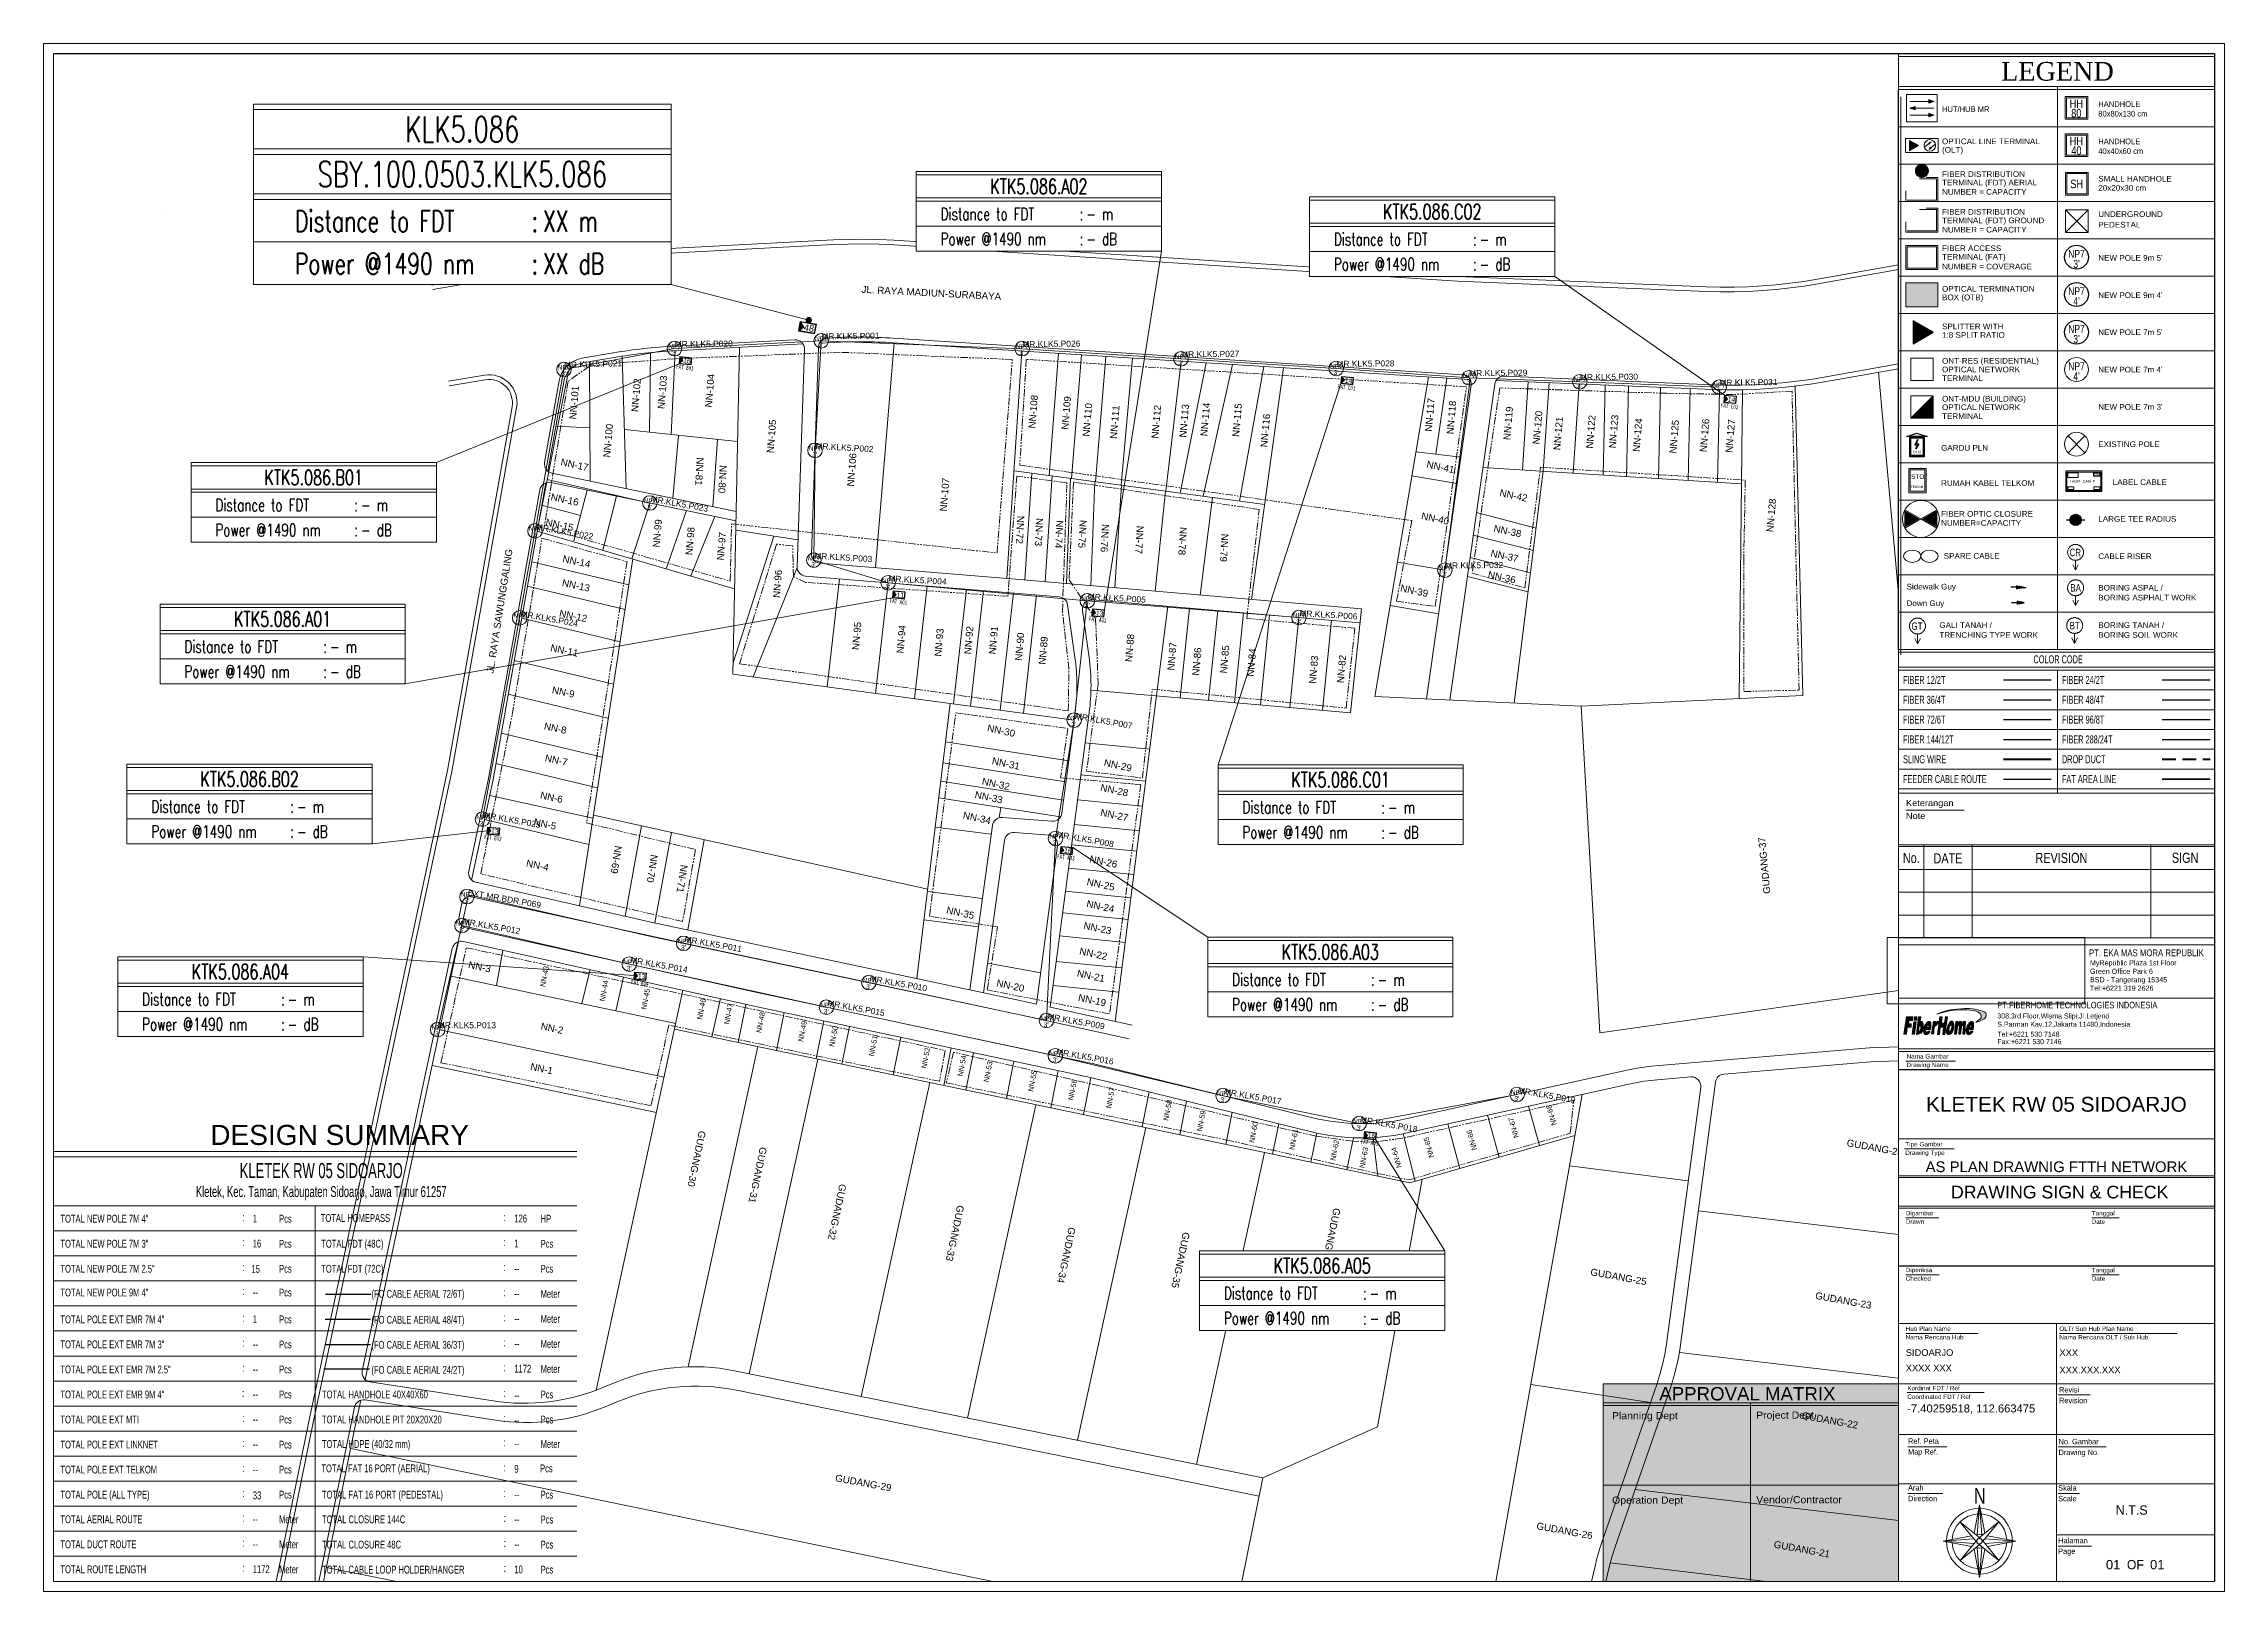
# Paper-space layout 'Layout2' of a CAD drawing. Header units: metres, sheet in millimetres. Extents: x -19 to 275, y -7 to 202.
# The model-space entities are those that its viewports show. They can reach past a viewport. Long polylines and large blocks are cut down to what shows.
import ezdxf
from ezdxf.enums import TextEntityAlignment as Align

# ---------------------------------------------------------------- set-up
doc = ezdxf.new("R2010")
doc.units = ezdxf.units.M
doc.set_wipeout_variables(frame=1)
for name, pattern in [('ACAD_ISO12W100', [21, 12, -3, 0, -3, 0, -3]), ('DASHED', [19.049999999999997, 12.7, -6.349999999999998]), ('PHANTOM2', [1.25, 0.625, -0.125, 0.125, -0.125, 0.125, -0.125])]:
    doc.linetypes.add(name, pattern=pattern)
for name, color, linetype in [('BA', 255, 'Continuous'), ('BT', 7, 'Continuous'), ('CR', 255, 'Continuous'), ('FAT CODE', 7, 'Continuous'), ('FAT Code-FDT2', 7, 'Continuous'), ('GARDU PLN', 7, 'Continuous'), ('GT', 7, 'Continuous'), ('Home Number', 6, 'Continuous'), ('HP REDUCE', 251, 'Continuous'), ('LARGE TEE RADIUS', 172, 'Continuous'), ('new down guy', 7, 'Continuous'), ('NEW POLE 7m(5 inches)', 3, 'Continuous'), ('NEW POLE 9m(5 inches)', 5, 'Continuous'), ('new sidewalk guy', 7, 'Continuous'), ('PLN', 250, 'Continuous'), ('POLE ID FDT 2 73', 1, 'Continuous'), ('RUMAH KABEL TELKOM', 7, 'Continuous')]:
    doc.layers.add(name, color=color, linetype=linetype)
for name, color, linetype, lineweight in [('CLOSURE', 1, 'Continuous', 18), ('COIL', 1, 'Continuous', 18), ('DESIGN SUMMARY', 7, 'Continuous', 0), ('DROP DUCT', 170, 'DASHED', 50), ('EXT POLE', 1, 'Continuous', 18), ('FAT', 30, 'Continuous', 18), ('FAT AREA FDT 1', 134, 'PHANTOM2', 35), ('FAT F2', 30, 'Continuous', 18), ('FAT_Info', 170, 'Continuous', 0), ('FAT_Info FDT 2', 170, 'Continuous', 0), ('FDT', 12, 'DASHED', 18), ('FDT-Info', 1, 'Continuous', 0), ('FEEDER', 7, 'Continuous', 53), ('FO 12 CORE', 30, 'Continuous', 30), ('FO 24 CORE', 3, 'Continuous', 30), ('FO 288 CORE', 30, 'Continuous', 50), ('FO 36 CORE', 232, 'Continuous', 50), ('FO 72 CORE', 34, 'Continuous', 50), ('FO 96 CORE', 1, 'Continuous', 50), ('HH PIT 20x20x30 cm', 5, 'Continuous', 18), ('HH PIT 40x40x60 cm', 5, 'Continuous', 18), ('HH PIT 80x80x130 cm', 5, 'Continuous', 18), ('HUB', 251, 'Continuous', 18), ('LABEL CABLE', 200, 'Continuous', 0), ('NEW POLE 7m(4 inches)', 3, 'Continuous', 0), ('NEW POLE 9m(4 inches)', 5, 'Continuous', 30), ('NEW POLE FDT 1', 4, 'Continuous', 0), ('OLT', 1, 'Continuous', 18), ('OTB', 5, 'Continuous', 18), ('PEDESTAL', 3, 'Continuous', 18), ('POLE ID 2.5', 1, 'Continuous', 35), ('SLING WIRE F2', 4, 'Continuous', 50), ('SLING WIRE FDT 1', 4, 'Continuous', 50), ('SPLITER', 5, 'Continuous', 18), ('TELKOM', 5, 'Continuous', 0), ('TITLE BLOCK', 7, 'Continuous', 18)]:
    doc.layers.add(name, color=color, linetype=linetype, lineweight=lineweight)
for name, color, linetype, lineweight, true_color in [('FO 144 CORE', 7, 'Continuous', 50, 0xa0e000), ('FO 48 CORE', 7, 'Continuous', 50, 0x8000a0), ('FO 48 LINE B', 7, 'Continuous', 50, 0x8000a0)]:
    doc.layers.add(name, color=color, linetype=linetype, lineweight=lineweight, true_color=true_color)
doc.styles.add('Annotative', font='arial.ttf')
doc.styles.add('FS', font='SimSun.ttf', dxfattribs={"width": 0.7})
doc.styles.add('ISO-Text', font='simplex.shx', dxfattribs={"width": 0.6})
doc.styles.add('Judul', font='romantic.ttf', dxfattribs={"width": 0.8, "height": 2.5})
doc.styles.add('MANNO', font='ROMANS', dxfattribs={"height": 1.8})
doc.styles.add('MANTP', font='ROMANS', dxfattribs={"height": 1.399999999999999})
doc.styles.add('ROMANS', font='romans.shx', dxfattribs={"width": 1.199999999999999})
doc.styles.get("Standard").update_dxf_attribs({"font": 'arial.ttf'})
doc.styles.add('Title Block 2', font='dgn001.shx')
doc.styles.add('Title Block 3', font='dgn003.shx')
doc.styles.add('Title Block v21 - Default$0$Standard', font='arial.ttf')
doc.styles.add('Title Block v21 - Default$0$Styledgn001', font='dgn001.shx')
doc.styles.add('Title Block v21 - Default$0$Styledgn003', font='dgn003.shx')
picture_1 = doc.add_image_def('image1.png', size_in_pixel=(5119, 1723))

psp = doc.layouts.new('Layout2')

msp = doc.modelspace()

# ---------------------------------------------------------------- texts
at = {"lineweight": 0}
for s, rotation, p in [('JL. RAYA MADIUN-SURABAYA', 357.0228910459247, (-67.68030084210352, 256.3937954783598)), ('JL. RAYA SAWUNGGALING', 81.19270623530593, (-160.5238141185635, 187.976109389743))]:
    msp.add_text(s, height=1.5, rotation=rotation, dxfattribs=at).set_placement(p, align=Align.MIDDLE_CENTER)
at = {"layer": 'EXT POLE', "lineweight": 0}
msp.add_text('EXT.MR.BDR.P069', height=1.299999999999998, rotation=350.0000000000001, dxfattribs=at).set_placement((-167.5093505506998, 126.4781559068744), align=Align.BOTTOM_LEFT)
at = {"layer": 'FAT Code-FDT2', "lineweight": 0, "style": 'FS', "width": 0.7}
for s, p in [('FAT B01', (-120.6615904915599, 240.336022254467)), ('FAT C01', (21.61108001942317, 236.0828141036929)), ('FAT C02', (103.9470011297202, 232.0517629768514)), ('FAT A01', (-74.75729954423832, 189.9866384222196)), ('FAT A02', (-31.91343915685358, 186.1053816761346)), ('FAT B02', (-161.9602584350405, 139.1782091901419)), ('FAT A03', (-38.74817395238968, 135.0099569282257)), ('FAT A04', (-130.3737107564914, 108.0008758520405)), ('FAT A05', (26.53362418488241, 73.69423587797367))]:
    msp.add_text(s, height=0.9457071543529222, rotation=352.8474326749978, dxfattribs=at).set_placement(p, align=Align.MIDDLE)
at = {"layer": 'Home Number', "lineweight": 0}
for s, height, rotation, p in [('NN-101', 1.5, 85.15642882704653, (-144.5015840896799, 232.8000996554854)), ('NN-102', 1.5, 85.15642882704653, (-131.1741091120479, 234.4038256157362)), ('NN-103', 1.5, 85.15642882704653, (-125.5221426734055, 235.0313683460411)), ('NN-104', 1.5, 85.15642882704653, (-115.3346516415162, 235.3800061696168)), ('NN-108', 1.5, 85.15642882704653, (-45.80498162673071, 230.8494084126453)), ('NN-109', 1.5, 85.15642882704653, (-38.68768818081885, 230.5705008298507)), ('NN-110', 1.5, 85.15642882704653, (-34.15216358757012, 229.1062299990301)), ('NN-111', 1.5, 85.15642882704653, (-28.26992722906421, 228.6150756270024)), ('NN-112', 1.5, 85.15642882704653, (-19.33842744362433, 228.6848031917173)), ('NN-113', 1.5, 85.15642882704653, (-13.33757584310611, 228.8939858858628)), ('NN-114', 1.5, 85.15642882704653, (-8.802045420240077, 229.1728934686578)), ('NN-115', 1.5, 85.15642882704653, (-1.96386826529438, 229.0334383392271)), ('NN-116', 1.5, 85.15642882704653, (4.106763865369928, 226.8021696486715)), ('NN-117', 1.5, 85.15642882704653, (39.4866644027657, 230.170999027823)), ('NN-118', 1.5, 85.15642882704653, (44.11928128754111, 229.6098735691128)), ('NN-119', 1.5, 85.15642882704653, (56.33254716356036, 228.347340617998)), ('NN-120', 1.5, 85.15642882704653, (62.6497546562628, 227.4355114130851)), ('NN-122', 1.5, 85.15642882704653, (74.09091674654843, 226.5236822081727)), ('NN-123', 1.5, 85.15642882704653, (79.00429970424881, 226.5938218869867)), ('NN-100', 1.5, 85.15642882704653, (-137.1749607125661, 224.6420227529973)), ('NN-105', 1.5, 85.15642882704653, (-102.0769513644113, 225.5484757421625)), ('NN-121', 1.5, 85.15642882704653, (67.07179990115452, 226.1729784619704)), ('NN-124', 1.5, 85.15642882704653, (84.1282543018329, 225.8222747157681)), ('NN-125', 1.5, 85.15642882704653, (92.01189187067081, 225.475494081704)), ('NN-126', 1.5, 85.15642882704653, (98.53967100325787, 225.7560554730264)), ('NN-127', 1.5, 85.15642882704653, (104.0847747102276, 225.6157734393325)), ('NN-17', 1.5, 347.9932636169312, (-144.3809833083303, 219.448170328086)), ('NN-81', 1.5, 266.9313142114356, (-117.554512408874, 217.9892196973516)), ('NN-106', 1.5, 85.15642882704653, (-84.81051994490775, 218.3682492584765)), ('NN-80', 1.5, 266.9313142114356, (-112.592084873052, 216.336267510783)), ('NN-107', 1.5, 85.15642882704653, (-64.8541977435329, 212.9992588881994)), ('NN-41', 1.5, 347.9932636169312, (41.78445853200471, 218.9688709265712)), ('NN-16', 1.5, 347.9932636169312, (-146.5026903499599, 211.9529896582614)), ('NN-42', 1.5, 347.9932636169312, (57.48577153947306, 212.8349138303335)), ('NN-128', 1.5, 85.15642882704653, (112.8839761593622, 208.5651365214337)), ('NN-15', 1.5, 347.9932636169312, (-147.6127662522528, 206.5074397278474)), ('NN-99', 1.5, 85.15642882704653, (-126.593492421834, 204.6902599152775)), ('NN-72', 1.5, 266.9313142114356, (-48.60590959060664, 205.4296518217303)), ('NN-73', 1.5, 266.9313142114356, (-44.54945719342231, 204.9487253723443)), ('NN-74', 1.5, 266.9313142114356, (-40.21799255650148, 204.4677989229578)), ('NN-75', 1.5, 266.9313142114356, (-35.19899440543031, 204.5365015545564)), ('NN-76', 1.5, 266.9313142114356, (-30.38625397675695, 203.643351287382)), ('NN-40', 1.5, 347.9932636169312, (40.6520610215314, 207.8592622830567)), ('NN-38', 1.5, 347.9932636169312, (56.20246853164124, 205.1726423018487)), ('NN-98', 1.5, 85.15642882704653, (-119.5667854135112, 203.0217464073692)), ('NN-97', 1.5, 85.15642882704653, (-112.818366890367, 201.9094076368517)), ('NN-77', 1.5, 266.9313142114356, (-22.96088269653955, 203.2998301011927)), ('NN-78', 1.5, 266.9313142114356, (-13.66770756683854, 203.0228198488927)), ('NN-79', 1.5, 266.9313142114356, (-4.729760223641271, 201.5800378246683)), ('NN-14', 1.5, 347.9932636169312, (-143.9797831525081, 198.6416453839162)), ('NN-37', 1.5, 347.9932636169312, (55.55823159204399, 199.8293234286672)), ('NN-13', 1.5, 347.9932636169312, (-144.0808279251921, 193.4843960264777)), ('NN-96', 1.5, 85.15642882704653, (-100.7796339543688, 193.8363279292701)), ('NN-39', 1.5, 347.9932636169312, (36.1424082739625, 192.3443198362381)), ('NN-36', 1.5, 347.9932636169312, (54.9784177634431, 195.2585311667059)), ('NN-12', 1.5, 347.9932636169312, (-144.6863212220703, 186.9295660685022)), ('NN-95', 1.5, 85.15642882704653, (-83.73022756212362, 182.6264604888545)), ('NN-94', 1.5, 85.15642882704653, (-74.16872093517162, 181.9186571997172)), ('NN-93', 1.5, 85.15642882704653, (-66.02887164537009, 181.223444799127)), ('NN-92', 1.5, 85.15642882704653, (-59.62830644167703, 181.7100926767205)), ('NN-91', 1.5, 85.15642882704653, (-54.3408835194618, 181.7100926767205)), ('NN-90', 1.5, 85.15642882704653, (-48.70560144817905, 180.3196678755405)), ('NN-88', 1.5, 85.15642882704653, (-25.03782365613957, 180.0411215615989)), ('NN-11', 1.5, 347.9932636169312, (-146.5824990329575, 179.4964279011338)), ('NN-89', 1.5, 85.15642882704653, (-43.62689634725253, 179.4854124596193)), ('NN-87', 1.5, 85.15642882704653, (-15.96280449963292, 178.231715877045)), ('NN-86', 1.5, 85.15642882704653, (-10.60581091352783, 177.1193771065271)), ('NN-85', 1.5, 85.15642882704653, (-4.622675522793955, 177.6060249841205)), ('NN-84', 1.5, 85.15642882704653, (1.151747876270335, 176.9108125835303)), ('NN-83', 1.5, 85.15642882704653, (14.50944942439632, 175.3813420909535)), ('NN-82', 1.5, 85.15642882704653, (20.4925848151302, 175.5203851062845)), ('NN-9', 1.5, 347.9932636169312, (-146.8087627955963, 170.5545200883391)), ('NN-8', 1.5, 347.9932636169312, (-148.5243378243856, 162.7895705996704)), ('NN-30', 1.5, 347.9932636169312, (-52.66179843161692, 162.2554894596967)), ('NN-7', 1.5, 347.9932636169312, (-148.3225047822204, 155.9322114280378)), ('NN-31', 1.5, 347.9932636169312, (-51.64313677270068, 155.1936173283536)), ('NN-29', 1.5, 347.9932636169312, (-27.57207182151499, 154.7939362299327)), ('NN-32', 1.5, 347.9932636169312, (-53.80779061178939, 150.8038020293399)), ('NN-28', 1.5, 347.9932636169312, (-28.33606660829785, 149.4498172131431)), ('NN-6', 1.5, 347.9932636169312, (-149.3344390617046, 147.9290519618932)), ('NN-33', 1.5, 347.9932636169312, (-55.3357801853542, 147.9408801717506)), ('NN-27', 1.5, 347.9932636169312, (-28.33606660829785, 144.1056955202877)), ('NN-5', 1.5, 347.9932636169312, (-150.7472645272462, 142.1809728178225)), ('NN-34', 1.5, 347.9932636169312, (-57.88243141783435, 143.4874467657375)), ('NN-69', 1.5, 261.0315768169353, (-135.4265746775159, 134.5045268741266)), ('NN-4', 1.5, 347.9932636169312, (-152.3619230349529, 133.3067459776577)), ('NN-70', 1.5, 261.0315768169353, (-127.7032457802312, 132.5921595664373)), ('NN-71', 1.5, 261.0315768169353, (-121.2785284682337, 130.4065927238322)), ('NN-26', 1.5, 347.9932636169312, (-30.69292296024535, 134.0968677200573)), ('NN-25', 1.5, 347.9932636169312, (-31.26591613552294, 129.1980888325904)), ('NN-35', 1.5, 347.9932636169312, (-61.45155687954841, 123.0975504432978)), ('NN-24', 1.5, 347.9932636169312, (-31.32958722577016, 124.4901749703833)), ('NN-23', 1.5, 347.9932636169312, (-31.96624566167586, 119.7822584321108)), ('NN-3', 1.5, 347.9932636169312, (-164.8037799007868, 111.4805223011687)), ('NN-22', 1.5, 347.9932636169312, (-32.85881850801591, 114.2880255166917)), ('NN-43', 1.123823294986395, 79.4190455439664, (-150.8799749691774, 109.4204211575709)), ('NN-44', 1.123823294986395, 79.4190455439664, (-138.0623700606887, 106.309072104127)), ('NN-20', 1.5, 347.9932636169312, (-50.68537713537601, 107.4170157345431)), ('NN-21', 1.5, 347.9932636169312, (-33.36815225228268, 109.5164908714198)), ('NN-45', 1.123823294986395, 79.4190455439664, (-129.108676918668, 104.5445253068663)), ('NN-46', 1.123823294986395, 79.4190455439664, (-117.1169773425048, 102.388400537757)), ('NN-47', 1.123823294986395, 79.4190455439664, (-111.3078502261509, 101.3518024513089)), ('NN-19', 1.5, 347.9932636169312, (-33.11348538014929, 104.2996107446945)), ('NN-2', 1.5, 347.9932636169312, (-149.2237929078053, 98.26621484076776)), ('NN-48', 1.123823294986395, 79.4190455439664, (-104.4036584744321, 99.52032457786325)), ('NN-49', 1.123823294986395, 79.4190455439664, (-95.39950998667916, 97.61298559739615)), ('NN-50', 1.123823294986395, 79.4190455439664, (-88.71901234546783, 96.53492455087397)), ('NN-51', 1.123823294986395, 79.4190455439664, (-80.19443740094664, 94.49678751312356)), ('NN-52', 1.123823294986395, 79.4190455439664, (-68.90812745955498, 91.88455947893434)), ('NN-1', 1.5, 347.9932636169312, (-151.463124156349, 89.57807357274004)), ('NN-54', 1.123823294986395, 79.4190455439664, (-61.08988654795792, 90.17631442538121)), ('NN-53', 1.123823294986395, 79.4190455439664, (-55.48822971459266, 88.9323961864309)), ('NN-55', 1.123823294986395, 79.4190455439664, (-45.94466082291672, 86.9006629736098)), ('NN-56', 1.123823294986395, 79.4190455439664, (-37.31395767862012, 85.03478695321726)), ('NN-57', 1.123823294986395, 79.4190455439664, (-29.18117971572463, 83.2933024891129)), ('NN-58', 1.123823294986395, 79.4190455439664, (-16.88525568290186, 80.6316635800811)), ('NN-59', 1.123823294986395, 79.4190455439664, (-9.65159722761235, 78.34446779499902)), ('NN-68', 1.123823294986395, 105.7333304647121, (65.62052063228415, 79.58596054635603)), ('NN-60', 1.123823294986395, 79.4190455439664, (1.593211661639195, 75.89809427717253)), ('NN-61', 1.123823294986395, 79.4190455439664, (10.2239148059358, 74.36392996557086)), ('NN-66', 1.123823294986395, 105.7333304647121, (48.48360001125486, 74.23711559775478)), ('NN-67', 1.123823294986395, 105.7333304647121, (57.48774266938956, 76.89080659201812)), ('NN-62', 1.123823294986395, 79.4190455439664, (19.03920115207222, 72.03444431615051)), ('NN-63', 1.123823294986395, 79.4190455439664, (25.30476405692445, 70.4588143684089)), ('NN-64', 1.123823294986395, 105.7333304647121, (32.29175377829354, 70.45953593393637)), ('NN-65', 1.123823294986395, 105.7333304647121, (39.26270631791824, 72.65712366312022))]:
    msp.add_text(s, height=height, rotation=rotation, dxfattribs=at).set_placement(p, align=Align.MIDDLE_CENTER)
at = {"layer": 'HP REDUCE', "lineweight": 0}
for s, rotation, p in [('GUDANG-37', 95.34926756823602, (111.3872999156448, 133.2591312135483)), ('GUDANG-30', 258.1260807741007, (-118.1511579194708, 70.19340745899481)), ('GUDANG-31', 258.1260807741007, (-105.030208826674, 66.68683830844876)), ('GUDANG-24', 349.6556171512295, (135.1647148167527, 72.58587961307069)), ('GUDANG-32', 258.1260807741007, (-87.94246103536764, 58.75894853883247)), ('GUDANG-33', 258.1260807741007, (-62.61597614031829, 54.18516443555464)), ('GUDANG-36', 258.1260807741007, (18.29732929211465, 53.55911227377683)), ('GUDANG-34', 258.1260807741007, (-38.66261118108336, 49.45892220019996)), ('GUDANG-35', 258.1260807741007, (-14.09897263802626, 48.39170724746819)), ('GUDANG-25', 349.6556171512295, (80.06603736138962, 44.82772573513205)), ('GUDANG-23', 349.6556171512295, (128.4077500732915, 39.7452456499592)), ('GUDANG-22', 349.6556171512295, (125.5143065118778, 13.96393352769439)), ('GUDANG-29', 349.6556171512295, (-82.30495491250846, 0.51669329113804)), ('GUDANG-26', 349.6556171512295, (68.45799079019301, -9.787494543064327)), ('GUDANG-21', 349.6556171512295, (119.4863005496705, -13.74495130687717)), ('GUDANG-28', 349.6556171512295, (-88.83447710094376, -24.37431589772802))]:
    msp.add_text(s, height=1.5, rotation=rotation, dxfattribs=at).set_placement(p, align=Align.MIDDLE_CENTER)
at = {"layer": 'POLE ID 2.5', "lineweight": 0}
for s, rotation, p in [('MR.KLK5.P026', 0.6407500225341236, (-48.14521123174572, 244.3201732956646)), ('MR.KLK5.P027', 0.6407500225341236, (-13.98061743091293, 242.1354705178452)), ('MR.KLK5.P030', 0.6407500225341236, (71.74607634203076, 237.2164256671293)), ('MR.KLK5.P002', 356.6673623562852, (-92.68317091203225, 222.4591812229684)), ('MR.KLK5.P023', 349.8630709076176, (-128.2037557291935, 211.1291527850327)), ('MR.KLK5.P032', 0.6407500225341236, (42.7501987082199, 196.7095105481808)), ('MR.KLK5.P024', 349.8630709076176, (-156.1929274081152, 186.4279218228523)), ('MR.KLK5.P006', 356.6673623562852, (11.36608008478186, 186.491296028441)), ('MR.KLK5.P011', 349.8630709076176, (-120.9207523957828, 116.4531061079841)), ('MR.KLK5.P010', 349.8630709076176, (-81.11818653083174, 107.9946716937366)), ('MR.KLK5.P015', 349.8630709076176, (-90.23384535179963, 102.7071753552511)), ('MR.KLK5.P013', 359.918238673205, (-173.8024786935649, 97.8998859317403)), ('MR.KLK5.P016', 349.8630709076176, (-41.01221662122839, 92.26857043643815)), ('MR.KLK5.P017', 349.8630709076176, (-4.944083866452075, 83.68830375023265)), ('MR.KLK5.P019', 349.8630709076176, (58.25373338803868, 83.96871194062766))]:
    msp.add_text(s, height=1.299999999999998, rotation=rotation, dxfattribs=at).set_placement(p, align=Align.BOTTOM_LEFT)
at = {"layer": 'POLE ID FDT 2 73', "lineweight": 0}
for s, rotation, p in [('MR.KLK5.P020', 0.6407500225341236, (-122.8758858794787, 244.3288160893672)), ('MR.KLK5.P001', 0.6407500225341236, (-91.34630952838427, 246.0124177161026)), ('MR.KLK5.P021', 1.864557251424716, (-146.6502170965176, 239.8463869142607)), ('MR.KLK5.P028', 0.6407500225341236, (19.3967846315044, 240.0756079385932)), ('MR.KLK5.P029', 0.6407500225341236, (47.94629995933531, 238.0725602817622)), ('MR.KLK5.P031', 0.6407500225341236, (101.7327057418014, 236.0445568117517)), ('MR.KLK5.P022', 349.8630709076176, (-152.8869438237674, 205.1386611549162)), ('MR.KLK5.P003', 356.6673623562852, (-92.93758115623378, 198.8416738129395)), ('MR.KLK5.P004', 356.6673623562852, (-76.97680394378821, 193.9779820989774)), ('MR.KLK5.P005', 356.6673623562852, (-34.13294355640294, 190.0967253528923)), ('MR.KLK5.P007', 349.8630709076176, (-36.97226293609771, 164.4534549384824)), ('MR.KLK5.P025', 349.8630709076176, (-164.1938776580045, 143.1408443936045)), ('MR.KLK5.P008', 349.8630709076176, (-40.9767888750742, 138.999666607458)), ('MR.KLK5.P012', 349.8630709076176, (-168.5945394059636, 120.284012469169)), ('MR.KLK5.P014', 349.8630709076176, (-132.6023256791763, 111.9905855312728)), ('MR.KLK5.P009', 349.8630709076176, (-42.94251144080427, 99.83654276847152)), ('MR.KLK5.P018', 349.8630709076176, (24.3050092621979, 77.68394555720589))]:
    msp.add_text(s, height=1.299999999999998, rotation=rotation, dxfattribs=at).set_placement(p, align=Align.BOTTOM_LEFT)

# ---------------------------------------------------------------- blocks, each defined once
blk = doc.blocks.new('FAT')
h = blk.add_hatch(color=2)
h.dxf.hatch_style = 1
h.paths.add_polyline_path([(-4.25, 2), (-4.25, -2), (-2.398701124120853, 0)])
for points in [[(-4.5, 2.25), (3, 2.25), (3, -2.25), (-4.5, -2.25)], [(-4.25, 2), (2.75, 2), (2.75, -2), (-4.25, -2)]]:
    blk.add_lwpolyline(points, close=True)
at = {"color": 2}
blk.add_lwpolyline([(-4.25, 2), (-4.25, -2), (-2.398701124120853, 0)], close=True, dxfattribs=at)
at = {"color": 7}
blk.add_attdef('FAT', text='', height=3, dxfattribs=at).set_placement((0.1756494379395734, 0), align=Align.MIDDLE_CENTER)
blk = doc.blocks.new('LOGO')
at = {"layer": 'SPLITER', "ltscale": 0.15}
for color, points in [(20, [(710843.256648989, 9312079.988048544), (710843.213283952, 9312081.131692987), (710842.974190235, 9312081.984543594), (710842.6360601537, 9312082.490937203), (710842.0579573255, 9312083.00405814), (710840.7042649656, 9312083.794952285), (710838.8846914542, 9312084.64454774), (710836.2420612295, 9312085.521269487), (710833.2056296448, 9312086.361316483), (710829.4372665532, 9312087.228489773), (710826.142402792, 9312087.814526163), (710821.913139683, 9312088.089695264), (710815.4942349178, 9312087.965782363), (710811.5333664414, 9312087.855975136), (710805.7212794697, 9312087.445934113), (710800.989802362, 9312086.921094628), (710795.8308280448, 9312085.97612314), (710788.739472477, 9312084.054496648), (710781.9264735684, 9312081.782832492), (710780.5285371529, 9312081.063660253), (710781.9124092786, 9312081.342844043), (710785.1123387291, 9312082.102488704), (710789.5763005341, 9312083.34465583), (710796.2357637045, 9312085.042327683), (710802.843950697, 9312086.007264124), (710810.4676999943, 9312086.452026796), (710818.7428038421, 9312086.310861576), (710825.841191575, 9312085.70095404), (710830.4068267479, 9312084.535825564), (710832.9228778925, 9312083.269461788), (710834.7380563127, 9312082.199166812), (710835.9177025137, 9312081.259403573), (710836.5813633807, 9312080.020708593), (710836.989229134, 9312078.774960784), (710837.1014508172, 9312077.524764264), (710836.8661661915, 9312076.485610284), (710836.2338570711, 9312075.45969394), (710834.9912143578, 9312074.32993816), (710833.3870010205, 9312073.007477196), (710831.384884143, 9312071.515314152), (710830.4950218541, 9312070.730930304), (710829.9239511964, 9312070.293437472), (710830.7282554379, 9312070.51793466), (710833.706964642, 9312071.515639665), (710836.2860123186, 9312072.629879205), (710838.8096817103, 9312073.974149738), (710840.6691041206, 9312075.034245187), (710842.1326741129, 9312076.310916968), (710842.7728944223, 9312077.325440273), (710843.1294839481, 9312078.326508936), (710843.2206091273, 9312079.022027047)]), (164, [(710744.4880894169, 9312068.871260263), (710744.696710405, 9312072.003478892), (710744.9706719565, 9312072.472546725), (710745.1857390194, 9312072.58984078), (710745.4403621869, 9312072.723736182), (710746.1974922888, 9312072.723736182), (710749.8035295098, 9312072.723736184), (710749.8035295098, 9312077.664084896), (710741.7320655199, 9312077.664084896), (710738.444526914, 9312055.16000496), (710741.6635018801, 9312055.16000496), (710742.6632417841, 9312063.76945586), (710742.8022477056, 9312064.387872394), (710743.1590096336, 9312064.491991762), (710743.6158075605, 9312064.491991762), (710747.7055993477, 9312064.49199176), (710747.705599348, 9312068.42617207), (710745.0837726188, 9312068.42617207), (710744.6538131419, 9312068.439220253)]), (164, [(710754.0061289944, 9312071.14715612), (710751.1859365633, 9312071.147156116), (710748.9066350649, 9312055.282073272), (710751.9454107224, 9312055.282073272)]), (164, [(710754.882219942, 9312077.580101894), (710752.127368073, 9312077.580101894), (710752.127368073, 9312073.022993427), (710754.8822199418, 9312073.022993427)]), (164, [(710773.7509920973, 9312055.598257324), (710776.4698041045, 9312055.598257324), (710776.7680852365, 9312061.147862548), (710776.9424244049, 9312062.70285008), (710777.1214516858, 9312063.841177776), (710777.5970020556, 9312065.054591043), (710778.9146545647, 9312066.228833947), (710780.2068154523, 9312067.556177653), (710780.8107028938, 9312068.308986496), (710781.696756082, 9312069.589455957), (710782.0867484063, 9312070.541480284), (710782.310312752, 9312071.32716619), (710780.9372819227, 9312071.32716619), (710780.5935847051, 9312071.32716619), (710780.466712671, 9312070.829778507), (710780.2202937813, 9312070.41322718), (710779.8856797816, 9312070.145436427), (710779.3828257992, 9312070.031091277), (710778.9755535284, 9312070.242060242), (710778.8437468662, 9312070.714003496), (710778.7764270769, 9312071.318811292), (710775.9418054802, 9312071.318811292)]), (164, [(710786.2175611753, 9312069.298987627), (710787.1830192594, 9312077.519447507), (710784.1413800952, 9312077.519447513), (710781.0776322784, 9312055.11215418), (710783.7234855413, 9312055.11215418), (710784.8489254509, 9312064.326955404), (710788.8897850685, 9312064.326955404), (710787.9606598526, 9312055.087197993), (710790.4227977233, 9312055.087197993), (710794.1182020808, 9312077.4289542), (710791.2394082481, 9312077.4289542), (710789.9838732281, 9312069.298987627)]), (164, [(710812.5922937981, 9312068.127348844), (710812.197906367, 9312068.104237244), (710811.989285382, 9312068.266343964), (710811.8038119463, 9312068.567337293), (710811.7666000569, 9312068.894263357), (710811.9043133495, 9312071.404855888), (710809.3991034499, 9312071.404855888), (710809.1547356059, 9312070.681343438), (710808.5844588423, 9312070.140238917), (710807.8551419685, 9312070.221979853), (710807.6844264519, 9312070.676135192), (710807.55931246, 9312071.175909983), (710807.5033481219, 9312071.416248932), (710804.8027025488, 9312071.416248932), (710802.75927169, 9312055.186914235), (710805.5317039794, 9312055.18691424), (710806.7884110273, 9312064.272160295), (710807.1482236095, 9312065.296123547), (710807.3928844802, 9312066.002492176), (710807.6923376403, 9312066.3285502), (710808.1116306675, 9312066.606757447), (710808.5408859295, 9312066.649616988), (710808.8629006285, 9312066.47807032), (710809.0776747642, 9312066.13508549), (710809.1849153282, 9312065.641929513), (710808.2273684331, 9312055.202755993), (710810.7440056063, 9312055.202755993), (710811.6441231281, 9312064.202933997), (710811.994559507, 9312065.341804223), (710812.2365832902, 9312065.717774617), (710812.6128042877, 9312066.14734657), (710813.0162749366, 9312066.496407693), (710813.5806064308, 9312066.577027032), (710814.0110337201, 9312066.44269764), (710814.262140726, 9312066.087234708), (710814.3336344352, 9312065.744575396), (710814.3635211494, 9312065.252287457), (710813.5334323021, 9312055.203624036), (710816.1646352145, 9312055.203624036), (710817.1130988925, 9312071.473539658), (710814.3248442244, 9312071.473539656), (710813.9395400124, 9312071.214212313), (710813.5893966402, 9312070.606366372), (710813.3863427852, 9312069.906508053), (710813.2389602605, 9312069.077637088), (710813.0766094173, 9312068.429665167)])]:
    blk.add_hatch(color=color, dxfattribs=at).paths.add_polyline_path(points)
h = blk.add_hatch(color=164, dxfattribs=at)
h.paths.add_polyline_path([(710744.4880894169, 9312068.871260263), (710744.696710405, 9312072.003478892), (710744.9706719565, 9312072.472546725), (710745.1857390194, 9312072.58984078), (710745.4403621869, 9312072.723736182), (710746.1974922888, 9312072.723736182), (710749.8035295098, 9312072.723736184), (710749.8035295098, 9312077.664084896), (710741.7320655199, 9312077.664084896), (710738.444526914, 9312055.16000496), (710741.6635018801, 9312055.16000496), (710742.6632417841, 9312063.76945586), (710742.8022477056, 9312064.387872394), (710743.1590096336, 9312064.491991762), (710743.6158075605, 9312064.491991762), (710747.7055993477, 9312064.49199176), (710747.705599348, 9312068.42617207), (710745.0837726188, 9312068.42617207), (710744.6538131419, 9312068.439220253)], flags=17)
h.paths.add_polyline_path([(710741.7320655199, 9312077.664084896), (710749.8035295098, 9312077.664084896), (710749.8035295098, 9312072.723736182), (710746.1974922888, 9312072.723736182), (710745.4403621856, 9312072.723736182), (710745.1857390977, 9312072.589840807), (710744.9706719553, 9312072.472546725), (710744.6967104048, 9312072.00347889), (710744.4880894169, 9312068.871260263), (710744.6129104011, 9312068.545853268), (710744.801313906, 9312068.43474398), (710745.0837726595, 9312068.42617207), (710747.705599348, 9312068.42617207), (710747.705599348, 9312064.491991762), (710743.6158075605, 9312064.491991762), (710743.1590096381, 9312064.491991762), (710742.9571278113, 9312064.433073455), (710742.7704823484, 9312064.246553076), (710742.6632417843, 9312063.76945586), (710741.6635018805, 9312055.16000496), (710738.444526914, 9312055.16000496)])
h = blk.add_hatch(color=164, dxfattribs=at)
h.paths.add_polyline_path([(710762.0512223539, 9312070.636096787), (710761.0661328003, 9312071.345286554), (710759.2661907634, 9312071.651271118), (710759.9723376477, 9312077.59572664), (710757.1299539817, 9312077.59572664), (710754.3492401986, 9312055.07352634), (710755.4280920336, 9312055.21870626), (710757.0689312415, 9312055.51666144), (710758.9008110247, 9312056.034122577), (710760.3400614419, 9312056.75437987), (710761.2999523887, 9312057.958244683), (710762.0731978798, 9312059.341902563), (710762.6480776253, 9312062.060282487), (710762.9718503666, 9312065.75130272), (710762.8953755379, 9312068.445703)])
h.paths.add_polyline_path([(710759.3491117455, 9312066.273646586), (710759.695153018, 9312066.00628986), (710759.9040670153, 9312065.673721524), (710760.0309390486, 9312064.920587167), (710759.9784907949, 9312063.893151753), (710759.8416565232, 9312062.621471202), (710759.7212306444, 9312061.659030393), (710759.6198502197, 9312060.879854787), (710759.4191404206, 9312060.190412955), (710759.1243753716, 9312059.733823223), (710758.7420012323, 9312059.47330232), (710758.2078494603, 9312059.286347916), (710757.7328850955, 9312059.214626), (710757.0941298291, 9312059.201062856), (710758.075386532, 9312066.472957326), (710758.5266410848, 9312066.45626078), (710758.9573613731, 9312066.397559488)], flags=16)
h = blk.add_hatch(color=164, dxfattribs=at)
h.paths.add_polyline_path([(710772.5555235137, 9312069.895766037), (710771.7236766233, 9312071.165710503), (710770.8815744892, 9312071.527141208), (710770.0910415814, 9312071.48189456), (710769.2345821088, 9312071.304163093), (710768.5920177455, 9312070.9283012), (710767.8565701584, 9312070.286493143), (710766.8846659206, 9312069.217825763), (710765.7724113229, 9312067.600773266), (710764.7829266676, 9312066.003034698), (710764.0020629992, 9312064.054173416), (710763.5962482956, 9312062.764372507), (710763.4008126226, 9312060.60251558), (710763.395831504, 9312058.273777708), (710763.624376968, 9312057.040725), (710764.6405252615, 9312055.719674608), (710765.5321455816, 9312054.960138444), (710766.4436903818, 9312054.72630981), (710767.4680428728, 9312054.82711111), (710768.7341261382, 9312055.373543125), (710769.8868157087, 9312056.123639336), (710770.7473772798, 9312056.90270643), (710771.5056794117, 9312057.795812452), (710771.6463227744, 9312058.40778159), (710771.633137459, 9312058.788526217), (710771.4781367431, 9312059.046768546), (710771.3978528345, 9312059.173719557), (710768.9981254556, 9312059.173719557), (710769.0060366448, 9312058.93479118), (710768.9682387409, 9312058.556108152), (710768.8261303433, 9312058.272150133), (710768.3710904695, 9312057.950215306), (710767.9066743497, 9312057.798742088), (710767.4325890187, 9312057.723005483), (710766.8638624258, 9312057.770313736), (710766.5321784945, 9312058.063820213), (710766.351979186, 9312058.508799896), (710766.2564589019, 9312058.979712317), (710766.2456176426, 9312059.56466367), (710766.3089071566, 9312060.171967084), (710766.3806938723, 9312060.685739044), (710766.5482938511, 9312061.247361572), (710766.6036722036, 9312061.433990667), (710772.4008158145, 9312061.403500717), (710772.8461864635, 9312065.31272484), (710772.8444284211, 9312068.091108123)])
h.paths.add_polyline_path([(710770.0356632498, 9312066.33701362), (710770.3046436944, 9312065.9966329), (710770.4637464994, 9312065.681533892), (710770.6234353173, 9312065.290806796), (710770.6632842699, 9312064.87610005), (710770.6213437872, 9312064.467728456), (710770.3223725241, 9312064.198968107), (710769.8337814539, 9312064.153564153), (710767.6036433941, 9312064.153564153), (710767.4235764155, 9312064.59867278), (710767.4284869253, 9312064.99751733), (710767.4659918221, 9312065.347120974), (710767.5834876273, 9312065.645727187), (710767.7355582669, 9312065.96766202), (710768.0660701728, 9312066.360233698), (710768.3787086459, 9312066.708209783), (710768.8407876535, 9312067.015900567), (710769.3196319515, 9312067.0331346), (710769.6767296819, 9312066.740110297)], flags=16)
h = blk.add_hatch(color=164, dxfattribs=at)
h.paths.add_polyline_path([(710795.5199475966, 9312068.212850917), (710794.5852552503, 9312066.198344003), (710793.7765559106, 9312063.717807395), (710793.2095873562, 9312061.626912856), (710792.9054460838, 9312059.88963664), (710792.777109015, 9312058.146501148), (710792.9142362938, 9312056.948061593), (710793.5805342249, 9312055.6335215), (710794.4405097839, 9312055.021118352), (710794.9315895317, 9312054.82928121), (710795.5263937523, 9312054.797272187), (710796.2940721044, 9312054.845122967), (710797.5501931481, 9312055.359979983), (710798.5812847961, 9312056.051591912), (710799.6659967303, 9312057.175922437), (710800.3952911657, 9312058.383693438), (710801.2538016947, 9312060.135943368), (710801.78853948, 9312062.101839963), (710802.1492311037, 9312064.26847112), (710802.1966982391, 9312065.999345528), (710802.1237394945, 9312067.632348277), (710801.8342485713, 9312069.070258744), (710801.46652478, 9312070.386534907), (710801.0469387494, 9312070.949459707), (710800.5004806782, 9312071.516073687), (710799.945232408, 9312071.809580157), (710799.4664589644, 9312071.842565728), (710798.8485071925, 9312071.743392007), (710798.2654232474, 9312071.579332197), (710797.2990861373, 9312070.955861513), (710796.1595818949, 9312069.441129398)])
h.paths.add_polyline_path([(710797.8912532944, 9312066.905038148), (710798.3445351294, 9312067.049133008), (710798.6533645162, 9312067.049133008), (710798.9624869083, 9312066.863914687), (710799.2880176924, 9312066.43228114), (710799.490485533, 9312065.628257863), (710799.4644079095, 9312064.88586552), (710799.376505808, 9312063.948380884), (710799.0046799156, 9312062.457411395), (710798.7175330516, 9312061.23195405), (710798.3591854817, 9312060.420335405), (710797.8742588878, 9312059.777659308), (710797.3055322915, 9312059.265189407), (710796.8836022038, 9312059.112414137), (710796.3438832948, 9312059.00748964), (710795.7092301226, 9312059.246418016), (710795.5261007439, 9312059.794803128), (710795.5149664775, 9312060.530468153), (710795.6872545964, 9312061.43323113), (710795.9679553097, 9312062.386666022), (710796.2838168528, 9312063.373846013), (710796.6910965989, 9312064.594095124), (710797.1288490648, 9312065.690973844), (710797.5408169156, 9312066.43173861)], flags=16)
h = blk.add_hatch(color=164, dxfattribs=at)
h.paths.add_polyline_path([(710826.9973972273, 9312069.895766044), (710826.1655503373, 9312071.165710503), (710825.3234482043, 9312071.527141208), (710824.5329152995, 9312071.481894556), (710823.6764558251, 9312071.304163096), (710823.0338914598, 9312070.9283012), (710822.2984438693, 9312070.28649314), (710821.3265396336, 9312069.217825763), (710820.2142850439, 9312067.600773277), (710819.2248003844, 9312066.003034707), (710818.4439367136, 9312064.054173416), (710818.0381220098, 9312062.764372507), (710817.8426863368, 9312060.60251558), (710817.8377052178, 9312058.273777708), (710818.066250682, 9312057.040725006), (710819.0823989746, 9312055.719674606), (710819.9740192998, 9312054.96013844), (710820.8814619926, 9312054.664244857), (710821.9099165866, 9312054.82711111), (710823.1759998528, 9312055.373543125), (710824.328689415, 9312056.123639338), (710825.1892509969, 9312056.90270643), (710825.9475531254, 9312057.795812452), (710826.0881964884, 9312058.40778159), (710826.0750111731, 9312058.788526217), (710825.9200104644, 9312059.046768546), (710825.8397265477, 9312059.173719557), (710823.4399991697, 9312059.173719557), (710823.4479103584, 9312058.93479118), (710823.410112455, 9312058.556108152), (710823.2680040573, 9312058.272150133), (710822.8129641777, 9312057.950215304), (710822.3485480589, 9312057.79874209), (710821.8744627369, 9312057.723005487), (710821.3057361394, 9312057.770313736), (710820.974052209, 9312058.063820213), (710820.7938529, 9312058.508799898), (710820.6983326159, 9312058.979712317), (710820.6874913567, 9312059.564663667), (710820.7507808699, 9312060.171967084), (710820.8225675862, 9312060.685739044), (710820.9901675866, 9312061.247361664), (710821.0455459177, 9312061.433990667), (710826.8426895286, 9312061.403500717), (710827.2880601774, 9312065.312724838), (710827.2863021352, 9312068.09110812)])
h.paths.add_polyline_path([(710824.1186033962, 9312066.740110293), (710824.4775369738, 9312066.337013608), (710824.746517407, 9312065.996632896), (710824.9056202123, 9312065.681533892), (710825.0653090308, 9312065.290806796), (710825.1051579841, 9312064.87610005), (710825.0632175009, 9312064.467728456), (710824.7642462379, 9312064.198968107), (710824.2756551519, 9312064.153564153), (710822.0455171078, 9312064.153564153), (710821.8654501294, 9312064.59867278), (710821.8703606394, 9312064.997517332), (710821.9078655363, 9312065.347120976), (710822.025361346, 9312065.645727193), (710822.1774319834, 9312065.967662023), (710822.5079438803, 9312066.360233704), (710822.820582362, 9312066.70820978), (710823.2826613677, 9312067.015900567), (710823.7615056653, 9312067.0331346)], flags=16)
at = {"layer": 'SPLITER', "color": 20, "ltscale": 0.15}
blk.add_lwpolyline([(710830.7282554329, 9312070.517934663), (710833.7069646544, 9312071.515639665), (710836.2860123198, 9312072.629879212), (710838.8096816612, 9312073.974149717), (710840.6691041201, 9312075.034245187), (710842.1326741144, 9312076.310916968), (710842.7728944223, 9312077.325440273), (710843.1294839481, 9312078.326508936), (710843.2206091271, 9312079.022027047), (710843.256648989, 9312079.98804854), (710843.213283952, 9312081.131692987), (710842.9741902351, 9312081.984543595), (710842.6360601505, 9312082.490937203), (710842.0579573279, 9312083.004058136), (710840.704264961, 9312083.794952292), (710838.8846914547, 9312084.64454774), (710836.2420612691, 9312085.521269482), (710833.2056296674, 9312086.361316476), (710829.4372665652, 9312087.228489764), (710826.1424027843, 9312087.814526163), (710821.9131396622, 9312088.089695267), (710815.4942351849, 9312087.965782367), (710811.53336648, 9312087.85597514), (710805.721279512, 9312087.445934117), (710800.9898023817, 9312086.921094628), (710795.8308280299, 9312085.97612314), (710788.7394724746, 9312084.054496648), (710781.9264735745, 9312081.782832492), (710780.5285371495, 9312081.063660253), (710781.9124092382, 9312081.342844043), (710785.1123387491, 9312082.102488713), (710789.576300483, 9312083.344655853), (710796.2357637119, 9312085.04232768), (710802.8439507148, 9312086.00726412), (710810.4676999998, 9312086.452026796), (710818.7428038591, 9312086.310861576), (710825.8411915824, 9312085.700954037), (710830.4068267477, 9312084.535825564), (710832.9228779067, 9312083.269461773), (710834.738056308, 9312082.199166814), (710835.9177025134, 9312081.259403573), (710836.5813633817, 9312080.020708596), (710836.9892291339, 9312078.774960784), (710837.1014508171, 9312077.524764262), (710836.8661661915, 9312076.485610288), (710836.2338570728, 9312075.45969394), (710834.9912143609, 9312074.329938157), (710833.3870010041, 9312073.00747719), (710831.384884133, 9312071.515314147), (710830.4950218563, 9312070.730930304), (710829.9239512018, 9312070.293437472), (710830.7282554329, 9312070.517934663)], dxfattribs=at)
at = {"layer": 'SPLITER', "color": 164, "ltscale": 0.15}
for points in [[(710741.7320655199, 9312077.664084896), (710749.8035295098, 9312077.664084896), (710749.8035295098, 9312072.723736182), (710746.1974922888, 9312072.723736182), (710745.4403621856, 9312072.723736182), (710745.1857390977, 9312072.589840807), (710744.9706719553, 9312072.472546725), (710744.6967104048, 9312072.00347889), (710744.4880894169, 9312068.871260263), (710744.6129104011, 9312068.545853268), (710744.801313906, 9312068.43474398), (710745.0837726595, 9312068.42617207), (710747.705599348, 9312068.42617207), (710747.705599348, 9312064.491991762), (710743.6158075605, 9312064.491991762), (710743.1590096381, 9312064.491991762), (710742.9571278113, 9312064.433073455), (710742.7704823484, 9312064.246553076), (710742.6632417843, 9312063.76945586), (710741.6635018805, 9312055.16000496), (710738.444526914, 9312055.16000496), (710741.7320655199, 9312077.664084896)], [(710754.0061289945, 9312071.14715612), (710751.9454107225, 9312055.282073272), (710748.9066350649, 9312055.282073272), (710751.1859365633, 9312071.14715612), (710754.0061289945, 9312071.14715612)], [(710752.127368073, 9312077.580101896), (710752.127368073, 9312073.022993427), (710754.882219942, 9312073.022993427), (710754.882219942, 9312077.580101896), (710752.127368073, 9312077.580101896)], [(710757.1299539817, 9312077.59572664), (710754.3492401984, 9312055.07352634), (710755.4280919939, 9312055.218706256), (710757.0689312267, 9312055.51666144), (710758.900811027, 9312056.034122577), (710760.34006144, 9312056.754379867), (710761.2999523913, 9312057.958244683), (710762.0731978794, 9312059.341902563), (710762.6480776248, 9312062.060282484), (710762.9718503662, 9312065.75130272), (710762.8953755379, 9312068.445703), (710762.0512223539, 9312070.636096787), (710761.0661328004, 9312071.345286552), (710759.2661907634, 9312071.65127112), (710759.9723376477, 9312077.59572664), (710757.1299539817, 9312077.59572664)], [(710758.0753865322, 9312066.472957326), (710757.0941298291, 9312059.201062856), (710757.7328851019, 9312059.214626003), (710758.2078494584, 9312059.286347916), (710758.74200123, 9312059.47330232), (710759.1243753727, 9312059.733823223), (710759.4191404205, 9312060.190412965), (710759.6198502196, 9312060.879854783), (710759.7212306436, 9312061.659030382), (710759.8416565229, 9312062.621471204), (710759.9784907947, 9312063.893151753), (710760.0309390486, 9312064.920587167), (710759.9040670152, 9312065.673721524), (710759.6951530202, 9312066.00628986), (710759.3491117461, 9312066.273646588), (710758.9573613794, 9312066.397559488), (710758.5266410806, 9312066.45626078), (710758.0753865322, 9312066.472957326)], [(710772.4008158145, 9312061.403500717), (710772.8461864633, 9312065.312724838), (710772.8444284212, 9312068.09110812), (710772.5555235136, 9312069.89576604), (710771.723676624, 9312071.165710503), (710770.8815744892, 9312071.52714121), (710770.0910415873, 9312071.481894556), (710769.2345821094, 9312071.304163096), (710768.5920177456, 9312070.9283012), (710767.8565701608, 9312070.286493143), (710766.8846659226, 9312069.217825763), (710765.7724113282, 9312067.600773273), (710764.7829266696, 9312066.003034703), (710764.0020629991, 9312064.054173416), (710763.596248296, 9312062.764372507), (710763.400812623, 9312060.60251558), (710763.3958315038, 9312058.273777708), (710763.6243769685, 9312057.040725004), (710764.6405252649, 9312055.719674606), (710765.5321455834, 9312054.960138444), (710766.4436903786, 9312054.72630981), (710767.468042871, 9312054.82711111), (710768.7341261434, 9312055.373543125), (710769.8868157044, 9312056.123639338), (710770.7473772805, 9312056.90270643), (710771.5056794116, 9312057.795812452), (710771.6463227744, 9312058.407781588), (710771.633137459, 9312058.788526217), (710771.478136753, 9312059.04676851), (710771.3978528334, 9312059.173719557), (710768.9981254556, 9312059.173719557), (710769.0060366448, 9312058.93479118), (710768.9682387409, 9312058.556108152), (710768.8261303431, 9312058.272150133), (710768.3710904631, 9312057.950215304), (710767.9066743588, 9312057.798742093), (710767.4325890235, 9312057.723005483), (710766.863862425, 9312057.77031374), (710766.5321784944, 9312058.063820213), (710766.351979186, 9312058.508799898), (710766.2564589019, 9312058.979712317), (710766.2456176426, 9312059.564663667), (710766.308907156, 9312060.171967084), (710766.3806938723, 9312060.685739044), (710766.5482938798, 9312061.247361783), (710766.6036722037, 9312061.433990667), (710772.4008158145, 9312061.403500717)], [(710767.7528456808, 9312064.153564153), (710769.8337814364, 9312064.153564153), (710770.1443688625, 9312064.182426523), (710770.3837555862, 9312064.254148437), (710770.5434444044, 9312064.397700772), (710770.6313465063, 9312064.565124243), (710770.6632842699, 9312064.87610005), (710770.6234353171, 9312065.290806796), (710770.4637464988, 9312065.681533895), (710770.3046436947, 9312065.9966329), (710770.0356632633, 9312066.337013604), (710769.6767296811, 9312066.740110297), (710769.4256226771, 9312066.946161607), (710769.218466724, 9312067.029493574), (710768.9682387409, 9312067.020487646), (710768.7270939752, 9312066.940193824), (710768.3787086451, 9312066.708209775), (710768.0660701698, 9312066.360233713), (710767.7355582673, 9312065.96766202), (710767.5834876314, 9312065.645727193), (710767.4659918221, 9312065.347120974), (710767.4284869253, 9312064.99751733), (710767.4249708413, 9312064.711931733), (710767.4741960181, 9312064.473545883), (710767.5319183985, 9312064.330861593), (710767.6136673529, 9312064.233640963), (710767.7003974266, 9312064.169839924), (710767.7528456808, 9312064.153564153)], [(710775.9418054802, 9312071.318811292), (710773.7509920973, 9312055.598257324), (710776.4698041045, 9312055.598257324), (710776.7680852365, 9312061.147862544), (710776.942424405, 9312062.70285008), (710777.1214516858, 9312063.841177776), (710777.5970020561, 9312065.054591047), (710778.9146545612, 9312066.228833957), (710780.2068154573, 9312067.55617765), (710780.8107028962, 9312068.308986492), (710781.6967560819, 9312069.589455957), (710782.0867484069, 9312070.541480284), (710782.310312752, 9312071.32716619), (710780.9372819227, 9312071.32716619), (710780.593584705, 9312071.32716619), (710780.4667126712, 9312070.829778507), (710780.2202937794, 9312070.413227176), (710779.8856797788, 9312070.145436427), (710779.5311413017, 9312070.064817088), (710779.3034748582, 9312070.07219544), (710779.1051091151, 9312070.174949832), (710778.9287188976, 9312070.40975501), (710778.843746866, 9312070.714003496), (710778.7886615489, 9312071.208895557), (710778.7857314791, 9312071.318811292), (710775.9418054802, 9312071.318811292)], [(710784.1413800952, 9312077.519447507), (710781.0776322786, 9312055.11215418), (710783.7234855414, 9312055.11215418), (710784.8489254509, 9312064.326955404), (710788.8897850685, 9312064.326955404), (710787.960659853, 9312055.087197993), (710790.422797723, 9312055.087197993), (710794.1182020808, 9312077.4289542), (710791.2394082481, 9312077.4289542), (710789.9838732283, 9312069.298987627), (710786.2175611751, 9312069.298987627), (710787.1830192594, 9312077.519447507), (710784.1413800952, 9312077.519447507)], [(710797.2990861363, 9312070.955861513), (710796.1595818903, 9312069.441129396), (710795.5199475966, 9312068.212850917), (710794.585255248, 9312066.198344003), (710793.7765559119, 9312063.717807403), (710793.2095873556, 9312061.626912853), (710792.9054460836, 9312059.88963664), (710792.777109015, 9312058.146501148), (710792.9142362938, 9312056.94806159), (710793.580534225, 9312055.633521503), (710794.4405097871, 9312055.021118347), (710794.9315895289, 9312054.829281216), (710795.5263937507, 9312054.797272187), (710796.2940721059, 9312054.845122967), (710797.5501931402, 9312055.35997998), (710798.5812847938, 9312056.051591907), (710799.6659967295, 9312057.175922437), (710800.3952911668, 9312058.38369344), (710801.253801694, 9312060.135943368), (710801.7885394797, 9312062.101839963), (710802.1492311037, 9312064.26847112), (710802.1966982391, 9312065.999345528), (710802.1237394944, 9312067.632348277), (710801.8342485727, 9312069.070258737), (710801.4665247805, 9312070.386534903), (710801.046938748, 9312070.949459707), (710800.5004806819, 9312071.516073683), (710799.9452324059, 9312071.809580157), (710799.4664589581, 9312071.842565728), (710798.848507183, 9312071.743392007), (710798.2654232413, 9312071.579332197), (710797.2990861363, 9312070.955861513)], [(710797.8742588888, 9312059.777659308), (710798.3591854834, 9312060.420335408), (710798.7175330514, 9312061.23195405), (710799.0046799172, 9312062.457411392), (710799.3765058076, 9312063.94838088), (710799.4644079094, 9312064.885865517), (710799.490485533, 9312065.62825786), (710799.2880176919, 9312066.43228114), (710798.9624869083, 9312066.863914693), (710798.653364517, 9312067.049133008), (710798.344535133, 9312067.049133008), (710797.8912532949, 9312066.905038148), (710797.5408169159, 9312066.431738613), (710797.1288490656, 9312065.690973848), (710796.6910965991, 9312064.594095122), (710796.283816861, 9312063.373846026), (710795.9679553084, 9312062.386666026), (710795.6872545969, 9312061.433231132), (710795.5149664775, 9312060.530468153), (710795.5261007439, 9312059.794803126), (710795.7092301224, 9312059.246418016), (710796.343883297, 9312059.00748964), (710796.8836022018, 9312059.112414137), (710797.3055322905, 9312059.265189407), (710797.8742588888, 9312059.777659308)], [(710804.8027025488, 9312071.416248932), (710802.7592716902, 9312055.18691424), (710805.5317039794, 9312055.18691424), (710806.7884110273, 9312064.272160295), (710807.1482236306, 9312065.296123547), (710807.3928844807, 9312066.002492178), (710807.6923376404, 9312066.328550199), (710808.1116306658, 9312066.606757447), (710808.5408859294, 9312066.649616988), (710808.8629006287, 9312066.47807032), (710809.0776747642, 9312066.13508549), (710809.1849153282, 9312065.641929513), (710808.2273684329, 9312055.202755993), (710810.7440056063, 9312055.202755993), (710811.6441231283, 9312064.202933999), (710811.9945595072, 9312065.341804223), (710812.2365832942, 9312065.717774622), (710812.6128042896, 9312066.147346577), (710813.0162749366, 9312066.496407693), (710813.5806064298, 9312066.577027032), (710814.0110337216, 9312066.442697637), (710814.2621407255, 9312066.087234713), (710814.3336344348, 9312065.7445754), (710814.3635211495, 9312065.25228746), (710813.5334323021, 9312055.203624036), (710816.1646352145, 9312055.203624036), (710817.1130988925, 9312071.473539658), (710814.3248442248, 9312071.473539658), (710813.939540012, 9312071.214212313), (710813.5893966402, 9312070.606366372), (710813.3863427852, 9312069.906508053), (710813.238960261, 9312069.077637088), (710813.1097441716, 9312068.561912036), (710812.9632406686, 9312068.358898867), (710812.5922937994, 9312068.127348844), (710812.1979063693, 9312068.104237244), (710811.9892853809, 9312068.266343964), (710811.8038119464, 9312068.567337293), (710811.7666000569, 9312068.894263357), (710811.9043133495, 9312071.404855888), (710809.3991034495, 9312071.404855888), (710809.1547356067, 9312070.681343442), (710808.6982306916, 9312070.24819082), (710808.4093257837, 9312070.159867616), (710807.9572159738, 9312070.210539524), (710807.8007502325, 9312070.36667846), (710807.6844264512, 9312070.676135194), (710807.5593124597, 9312071.17590999), (710807.5033481219, 9312071.416248932), (710804.8027025488, 9312071.416248932)], [(710826.8426895285, 9312061.403500717), (710827.2880601774, 9312065.312724838), (710827.2863021352, 9312068.09110812), (710826.9973972277, 9312069.89576604), (710826.1655503381, 9312071.165710503), (710825.3234482032, 9312071.52714121), (710824.5329153013, 9312071.481894556), (710823.6764558231, 9312071.304163096), (710823.0338914593, 9312070.9283012), (710822.2984438747, 9312070.286493143), (710821.3265396366, 9312069.217825763), (710820.2142850424, 9312067.600773273), (710819.2248003834, 9312066.003034703), (710818.4439367128, 9312064.054173416), (710818.0381220098, 9312062.764372507), (710817.8426863368, 9312060.60251558), (710817.8377052178, 9312058.273777708), (710818.0662506823, 9312057.040725004), (710819.0823989788, 9312055.719674606), (710819.9740192974, 9312054.960138444), (710820.8814619945, 9312054.664244853), (710821.9099165848, 9312054.82711111), (710823.1759998574, 9312055.373543125), (710824.3286894183, 9312056.123639338), (710825.1892509944, 9312056.90270643), (710825.9475531254, 9312057.795812452), (710826.0881964884, 9312058.407781588), (710826.0750111731, 9312058.788526217), (710825.9200104668, 9312059.04676851), (710825.8397265474, 9312059.173719557), (710823.4399991696, 9312059.173719557), (710823.4479103588, 9312058.93479118), (710823.4101124548, 9312058.556108152), (710823.268004057, 9312058.272150133), (710822.8129641772, 9312057.950215304), (710822.348548073, 9312057.798742093), (710821.8744627374, 9312057.723005483), (710821.3057361391, 9312057.77031374), (710820.9740522085, 9312058.063820213), (710820.7938528998, 9312058.508799898), (710820.6983326159, 9312058.979712317), (710820.6874913567, 9312059.564663667), (710820.7507808699, 9312060.171967084), (710820.8225675864, 9312060.685739044), (710820.9901675937, 9312061.247361783), (710821.0455459178, 9312061.433990667), (710826.8426895285, 9312061.403500717)], [(710822.1947193949, 9312064.153564153), (710824.2756551503, 9312064.153564153), (710824.5862425766, 9312064.182426523), (710824.8256293002, 9312064.254148437), (710824.9853181185, 9312064.397700772), (710825.0732202202, 9312064.565124243), (710825.1051579841, 9312064.87610005), (710825.0653090309, 9312065.290806796), (710824.9056202128, 9312065.681533895), (710824.7465174088, 9312065.9966329), (710824.4775369774, 9312066.337013604), (710824.118603395, 9312066.740110297), (710823.8674963911, 9312066.946161607), (710823.660340438, 9312067.029493574), (710823.4101124548, 9312067.020487646), (710823.168967689, 9312066.940193824), (710822.8205823592, 9312066.708209775), (710822.5079438838, 9312066.360233713), (710822.1774319814, 9312065.96766202), (710822.0253613453, 9312065.645727193), (710821.9078655359, 9312065.347120974), (710821.8703606394, 9312064.99751733), (710821.8668445551, 9312064.711931733), (710821.9160697324, 9312064.473545883), (710821.9737921123, 9312064.330861593), (710822.0555410669, 9312064.233640963), (710822.1422711408, 9312064.169839924), (710822.1947193949, 9312064.153564153)]]:
    blk.add_lwpolyline(points, dxfattribs=at)
blk = doc.blocks.new('GT1')
at = {"layer": 'TITLE BLOCK', "color": 7, "linetype": 'Continuous', "lineweight": 0}
for p, q in [((710893.5011893191, 9312484.063811572), (710891.2740304468, 9312488.300457053)), ((710893.5011893191, 9312491.78586778), (710893.5011893191, 9312484.063811572)), ((710893.5011893191, 9312484.063811572), (710895.7681662875, 9312488.300457053))]:
    blk.add_line(p, q, dxfattribs=at)
at = {"layer": 'TITLE BLOCK', "color": 7, "linetype": 'Continuous', "lineweight": 0, "flags": 128}
blk.add_lwpolyline([(710899.850848463, 9312498.21781766), (710899.850848463, 9312498.695634818), (710899.7977576681, 9312498.695634818), (710899.7552850309, 9312499.1150521), (710899.7552850309, 9312499.550396623), (710899.6437943601, 9312499.550396623), (710899.5907035652, 9312500.017595626), (710899.4553220363, 9312500.466212848), (710899.3279041271, 9312500.466212848), (710899.165977201, 9312500.938720927), (710899.0943046274, 9312501.360792752), (710898.9509594791, 9312501.360792752), (710898.8182324903, 9312501.793482736), (710898.5687057511, 9312501.793482736), (710898.3988152059, 9312502.258027198), (710898.218306501, 9312502.258027198), (710897.9820524609, 9312502.680099022), (710897.8095073751, 9312502.680099022), (710897.5095443806, 9312503.15791618), (710897.3024902778, 9312503.15791618), (710897.0396908406, 9312503.6330788), (710896.7609641642, 9312503.6330788), (710896.4822374877, 9312503.6330788), (710896.2353652881, 9312504.073732404), (710895.9407113731, 9312504.073732404), (710895.6513665372, 9312504.073732404), (710895.3514035423, 9312504.073732404), (710895.0195860709, 9312504.450677052), (710894.7620957128, 9312504.450677052), (710894.3824965244, 9312504.450677052), (710894.1090789277, 9312504.450677052), (710893.8011523137, 9312504.450677052), (710893.5011893191, 9312504.450677052), (710893.1799900063, 9312504.450677052), (710892.8826815509, 9312504.450677052), (710892.5641367777, 9312504.450677052), (710892.2402829254, 9312504.450677052), (710891.9907561864, 9312504.450677052), (710891.658938714, 9312504.073732404), (710891.3165030831, 9312504.073732404), (710891.0537036449, 9312504.073732404), (710890.7617042703, 9312504.073732404), (710890.4697048948, 9312503.6330788), (710890.2228326953, 9312503.6330788), (710889.9600332581, 9312503.6330788), (710889.7237792179, 9312503.15791618), (710889.4530161606, 9312503.15791618), (710889.2300348196, 9312502.680099022), (710889.0282897964, 9312502.680099022), (710888.789381217, 9312502.258027198), (710888.622145211, 9312502.258027198), (710888.3726184719, 9312501.793482736), (710888.1549462104, 9312501.793482736), (710888.0593827782, 9312501.360792752), (710887.9080740107, 9312501.360792752), (710887.7249107666, 9312500.938720927), (710887.5948383171, 9312500.466212848), (710887.5098930445, 9312500.466212848), (710887.4514931699, 9312500.017595626), (710887.3506206577, 9312499.550396623), (710887.2630208458, 9312499.550396623), (710887.2338209073, 9312499.1150521), (710887.1754210327, 9312498.695634818), (710887.1754210327, 9312498.695634818), (710887.1754210327, 9312498.21781766), (710887.1754210327, 9312497.787782216), (710887.1754210327, 9312497.787782216), (710887.2338209073, 9312497.283419656), (710887.2630208458, 9312496.834802436), (710887.3506206577, 9312496.834802436), (710887.4514931699, 9312496.343712576), (710887.5098930445, 9312495.900404433), (710887.5948383171, 9312495.900404433), (710887.7249107666, 9312495.457096292), (710887.9080740107, 9312495.011133607), (710888.0593827782, 9312495.011133607), (710888.1549462104, 9312494.570480008), (710888.3726184719, 9312494.570480008), (710888.622145211, 9312494.113899164), (710888.789381217, 9312494.113899164), (710889.0282897964, 9312493.633427465), (710889.2300348196, 9312493.633427465), (710889.4530161606, 9312493.21401018), (710889.7237792179, 9312493.21401018), (710889.9600332581, 9312492.74946572), (710890.2228326953, 9312492.74946572), (710890.4697048948, 9312492.74946572), (710890.7617042703, 9312492.287575798), (710891.0537036449, 9312492.287575798), (710891.3165030831, 9312492.287575798), (710891.658938714, 9312491.876122134), (710891.9907561864, 9312491.876122134), (710892.2402829254, 9312491.876122134), (710892.5641367777, 9312491.876122134), (710892.8826815509, 9312491.876122134), (710893.1799900063, 9312491.876122134), (710893.5011893191, 9312491.876122134), (710893.8011523137, 9312491.876122134), (710894.1090789277, 9312491.876122134), (710894.3824965244, 9312491.876122134), (710894.7620957128, 9312491.876122134), (710895.0195860709, 9312491.876122134), (710895.3514035423, 9312491.876122134), (710895.6513665372, 9312492.287575798), (710895.9407113731, 9312492.287575798), (710896.2353652881, 9312492.287575798), (710896.4822374877, 9312492.74946572), (710896.7609641642, 9312492.74946572), (710897.0396908406, 9312492.74946572), (710897.3024902778, 9312493.21401018), (710897.5095443806, 9312493.21401018), (710897.8095073751, 9312493.633427465), (710897.9820524609, 9312493.633427465), (710898.218306501, 9312494.113899164), (710898.3988152059, 9312494.113899164), (710898.5687057511, 9312494.570480008), (710898.8182324903, 9312494.570480008), (710898.9509594791, 9312495.011133607), (710899.0943046274, 9312495.011133607), (710899.165977201, 9312495.457096292), (710899.3279041271, 9312495.900404433), (710899.4553220363, 9312495.900404433), (710899.5907035652, 9312496.343712576), (710899.6437943601, 9312496.834802436), (710899.7552850309, 9312496.834802436), (710899.7552850309, 9312497.283419656), (710899.7977576681, 9312497.787782216), (710899.850848463, 9312497.787782216), (710899.850848463, 9312498.21781766)], dxfattribs=at)
at = {"layer": 'TITLE BLOCK', "color": 7, "linetype": 'Continuous', "lineweight": 0, "style": 'Title Block v21 - Default$0$Styledgn003', "width": 0.7990694250798538}
blk.add_text('GT', height=5.928803099025407, dxfattribs=at).set_placement((710893.175221631, 9312495.191642314), align=Align.CENTER)
blk = doc.blocks.new('10MGUY')
h = blk.add_hatch(color=256)
h.dxf.hatch_style = 1
h.paths.add_polyline_path([(-5.004944339627401, -0.0046426138142124), (-4.977689516672398, -0.0046173321316019), (-4.977689516672398, 1.312802633387036), (-7.168883901787921, -0.0059531304286793), (-7.168883901787921, -0.0073386398144066), (-4.977689516672398, -1.306869980995543)])
at = {"color": 5}
for p, q in [((-7.168883901787921, -1.256650433759205), (-7.17120291449828, 1.243348490679636)), ((-4.977689516672398, 1.320694225258193), (-7.170043408113997, -0.0066509715979919)), ((-7.163937411038206, -1.25664584536571), (-7.166256423748562, 1.243353079073131)), ((-4.972743025922681, 1.320698813651688), (-7.16509691736428, -0.0066463832044974)), ((-4.999997848877684, -0.0046380254207179), (0, 0)), ((-4.977689516672398, -1.306869980995543), (-4.977689516672398, 1.320694225258193)), ((-4.972743025922681, -1.306865392602048), (-4.972743025922681, 1.320698813651688)), ((-7.16509691736428, -0.0066463832044974), (-4.972743025922681, -1.306865392602048))]:
    blk.add_line(p, q, dxfattribs=at)
at = {"const_width": 0.5}
for points in [[(-0.0049464907497168, -4.5883934945e-06), (-4.977689516672398, 0.0069121221313253), (-4.977689516672398, 1.312802633387036), (-7.170043408113997, -0.0066509715979919), (-4.977689516672398, -1.306869980995543), (-5.004944339627401, -0.0046426138142124)], [(-7.168883901787921, -1.256650433759205), (-7.168883901787921, 1.604214038117788)]]:
    blk.add_lwpolyline(points, dxfattribs=at)
at = {"color": 8, "style": 'MANTP'}
blk.add_attdef('TYPE', text='', height=1.399999999999999, rotation=0.05314786399747991, dxfattribs=at).set_placement((-8.106113997229839, -0.0075192757649347), align=Align.MIDDLE_RIGHT)
at = {"style": 'MANNO'}
blk.add_attdef('SIZE', text='', height=1.799999999999999, rotation=0.05314786399747991, dxfattribs=at).set_placement((-2.735491350060328, 1.808131840196438), align=Align.CENTER)
blk = doc.blocks.new('Title Block v21 - Default$0$AnonymousCell6')
at = {"layer": 'TITLE BLOCK', "linetype": 'Continuous', "style": 'Title Block v21 - Default$0$Styledgn001', "width": 0.9743581684338622}
for s, p in [('Kordinat FDT / Ref', (-22.8059372701191, 1.241963562173623)), ('Coordinated FDT / Ref', (-22.8059372701191, -3.832251848999931))]:
    blk.add_text(s, height=2.590570912949999, dxfattribs=at).set_placement(p)
blk = doc.blocks.new('Title Block v21 - Default$0$AnonymousCell12')
at = {"layer": 'TITLE BLOCK', "flags": 128}
for points in [[(-3.170249064281961, -2.615287421563152), (0.000284120807919, 13.98250502402197), (3.169390540540916, -2.597572132071491)], [(-1.319669423841332, -3.445318905547537), (0.000284120807919, 13.98250502402197), (1.320237665502645, -3.445318905546628)], [(-1.133707713543117, -8.388530193061342), (-11.35042243141288, 4.025207404228694), (1.141396375911426, -6.115391631003148)], [(-1.174186534051841, -6.146841028924882), (11.31701915079247, 4.060102939161879), (1.096814879432713, -8.426217370789344)], [(-3.196341214194035, -5.88234383633744), (-21.23861355218105, -7.248294486692884), (-3.187021166328122, -8.614992173202152)], [(-4.673884212656048, -4.087067020052472), (-21.23853426119786, -7.256313357984254), (-4.656884616861134, -10.41632916947537)], [(-1.174186534042746, -6.148236850321154), (-11.30645405737232, -18.56546400110392), (1.096814879432713, -8.426217370789344)], [(3.163344582686477, -11.92398873577485), (0.000284120807919, -28.49513173999003), (-3.165368918120293, -11.91040633156353)], [(0.0002841208333848, -3.19277762484171), (-1.989819161461127, -3.573535897490273)], [(-1.965182465297402, -10.92929510116573), (0.0002841208333848, -11.30386009453786)], [(1.320381288498538, -11.05228512992244), (0.000284120807919, -28.49513173999003), (-1.319813046840863, -11.05228512992153)], [(-1.133009802819287, -8.388530193059522), (11.27235286609175, -18.59686998254301), (1.141221898235016, -6.115217153329012)], [(0.0002841208333848, -3.19277762484171), (1.977928307362162, -3.571152149962017)], [(1.956676110748958, -10.9310244747885), (0.0002841208333848, -11.30386009453786)], [(3.179125105816639, -5.882198505707947), (21.23910250281369, -7.256313357984254), (3.172163194036329, -8.617356771415416)], [(4.651981031916876, -4.082767655265342), (21.23910250281369, -7.256313357984254), (4.635718411365813, -10.4204711697057)]]:
    blk.add_lwpolyline(points, dxfattribs=at)
at = {"layer": 'TITLE BLOCK'}
blk.add_circle((0.0002841208333848, -7.248318859689333), 1.607998286334851, dxfattribs=at)
for centre, radius, start, end in [((0.0002841208333848, -7.248318859689333), 19.21564126035136, 91.15007650781946, 178.8674371866286), ((0.0002841208333848, -7.248318859688879), 15.99751530709137, 93.60440081877357, 176.4132583076691), ((0.0002841208333848, -7.248318859689333), 19.21564126035136, 1.132562813343527, 88.84920993403045), ((0.0002841208333848, -7.248318859688879), 15.99751530709137, 3.586741692302569, 86.39334159905754), ((0.0002841208333848, -7.248318859689333), 19.21564126035136, 181.1758627732416, 268.8416553860544), ((0.0002841208333848, -7.248318859688879), 15.99751530709137, 183.6304008222482, 266.3872624917388), ((0.0002841208333848, -7.248318859689333), 19.21564126035136, 271.1583446138067, 358.8241372267846), ((0.0002841208333848, -7.248318859688879), 15.99751530709137, 273.6127375081208, 356.3695991777784)]:
    blk.add_arc(centre, radius, start, end, dxfattribs=at)
at = {"layer": 'TITLE BLOCK', "style": 'Title Block v21 - Default$0$Standard', "width": 0.7420811669370592}
blk.add_text('N', height=9.143040637999999, rotation=0.0009454083949889001, dxfattribs=at).set_placement((-3.266424988813017, 23.92334824909813), align=Align.TOP_LEFT)
blk = doc.blocks.new('*U12')
at = {"color": 0, "linetype": 'ByBlock', "lineweight": -2}
for p, q in [((-2.122231928443853, -2.112527444833177), (-2.122231928443853, 2.126390992837287)), ((-2.122231928443853, 2.126390992837287), (2.122231928423844, 2.126390992837287)), ((-1.883224360849908, -1.894037928291937), (-1.883224360849908, 1.894037928292164)), ((-1.883224360849908, 1.894037928292164), (1.883224360848999, 1.894037928292164)), ((1.883224360848999, 1.894037928292164), (1.883224360848999, -1.894037928291937)), ((2.122231928423844, 2.126390992837287), (2.122231928423844, -2.112527444833177)), ((2.122231928423844, -2.112527444833177), (-2.122231928443853, -2.112527444833177)), ((1.883224360848999, -1.894037928291937), (-1.883224360849908, -1.894037928291937))]:
    blk.add_line(p, q, dxfattribs=at)
at = {"color": 0, "linetype": 'ByBlock', "lineweight": -2, "style": 'Title Block 3', "width": 0.7990813395543792}
for s, p in [('HH', (-0.03410797721517156, -0.05900681835845845)), ('40', (-0.01448873756589864, -1.817080728521171))]:
    blk.add_text(s, height=1.606653232674262, dxfattribs=at).set_placement(p, align=Align.CENTER)
blk = doc.blocks.new('*U14')
at = {"color": 0, "linetype": 'ByBlock', "lineweight": -2}
for p, q in [((-2.122231928443853, -2.112527444833177), (-2.122231928443853, 2.126390992837287)), ((-2.122231928443853, 2.126390992837287), (2.122231928423844, 2.126390992837287)), ((-1.883224360849908, -1.894037928291937), (-1.883224360849908, 1.894037928292164)), ((-1.883224360849908, 1.894037928292164), (1.883224360848999, 1.894037928292164)), ((1.883224360848999, 1.894037928292164), (1.883224360848999, -1.894037928291937)), ((2.122231928423844, 2.126390992837287), (2.122231928423844, -2.112527444833177)), ((2.122231928423844, -2.112527444833177), (-2.122231928443853, -2.112527444833177)), ((1.883224360848999, -1.894037928291937), (-1.883224360849908, -1.894037928291937))]:
    blk.add_line(p, q, dxfattribs=at)
at = {"color": 0, "linetype": 'ByBlock', "lineweight": -2, "style": 'Title Block 3', "width": 0.7990813395543792}
blk.add_text('SH', height=1.606653232674262, dxfattribs=at).set_placement((-0.01448873756589819, -0.8345499629926092), align=Align.CENTER)
blk = doc.blocks.new('*U46')
at = {"color": 0, "linetype": 'ByBlock', "lineweight": -2}
blk.add_circle((0, 0), 2.236744834950059, dxfattribs=at)
at = {"color": 0, "linetype": 'ByBlock', "lineweight": -2, "style": 'Title Block 3', "width": 0.7990907708545769}
for s, p in [('NP7', (0, 0.6200978406837976)), ("3'", (-4.440892098500626e-16, -1.272832381589099))]:
    blk.add_text(s, height=1.487920262150892, dxfattribs=at).set_placement(p, align=Align.MIDDLE_CENTER)
blk = doc.blocks.new('*U47')
at = {"color": 0, "linetype": 'ByBlock', "lineweight": -2}
blk.add_circle((0, 0), 2.236744834950059, dxfattribs=at)
at = {"color": 0, "linetype": 'ByBlock', "lineweight": -2, "style": 'Title Block 3', "width": 0.7990907708545769}
for s, p in [('NP7', (0, 0.6200978406837976)), ("3'", (-4.440892098500626e-16, -1.272832381589099))]:
    blk.add_text(s, height=1.487920262150892, dxfattribs=at).set_placement(p, align=Align.MIDDLE_CENTER)
blk = doc.blocks.new('HUT-HUB')
at = {"linetype": 'ByBlock', "lineweight": -2}
h = blk.add_hatch(dxfattribs=at)
h.set_pattern_fill('LINE', color=0, scale=0.01, angle=90)
h.set_pattern_definition([(90, (-3793.373647167987, -1718.336054694602), (-0.03175, 1.944126793646423e-18), [])])
h.paths.add_polyline_path([(-1.281592546771662, -0.3184686491165394), (-1.281467337930735, 0.3298000478800986), (-2.263881462074096, 0.0001804309181352437)])
h = blk.add_hatch(dxfattribs=at)
h.set_pattern_fill('LINE', color=0, scale=0.01, angle=90)
h.set_pattern_definition([(90, (-3793.373647167987, -1717.061303636345), (-0.03175, 1.944126793646423e-18), [])])
h.paths.add_polyline_path([(1.281592546771662, 0.9562824091403854), (1.281467337930735, 1.604551106137023), (2.263881462074096, 1.27493148917506)])
h = blk.add_hatch(dxfattribs=at)
h.set_pattern_fill('LINE', color=0, scale=0.01, angle=90)
h.set_pattern_definition([(90, (-3793.373647167987, -1719.620759854528), (-0.03175, 1.944126793646423e-18), [])])
h.paths.add_polyline_path([(1.281592546771662, -1.603173809042801), (1.281467337930735, -0.9549051120461627), (2.263881462074096, -1.284524729008126)])
at = {"color": 0, "linetype": 'ByBlock', "lineweight": -2}
for p, q in [((-2.231078464317306, 1.274751058256925), (1.281531036645902, 1.274751058256925)), ((2.231078464317306, 0), (-1.281531036645902, 0)), ((-2.231078464317306, -1.284705159926261), (1.281531036645902, -1.284705159926261))]:
    blk.add_line(p, q, dxfattribs=at)
at = {"color": 0, "linetype": 'ByBlock', "lineweight": -2, "flags": 128}
blk.add_lwpolyline([(-2.890821376400254, 2.567283726209325), (2.890821376400709, 2.567283726209325), (2.890821376400709, -2.567279813431696), (-2.890821376400254, -2.567279813431696), (-2.890821376400254, 2.567283726209325)], dxfattribs=at)
at = {"color": 0, "linetype": 'ByBlock', "lineweight": -2}
for points in [[(-1.281592546771662, -0.3184686491165394), (-1.281467337930735, 0.3298000478800986), (-2.263881462074096, 0.0001804309181352437)], [(1.281592546771662, 0.9562824091403854), (1.281467337930735, 1.604551106137023), (2.263881462074096, 1.27493148917506)], [(1.281592546771662, -1.603173809042801), (1.281467337930735, -0.9549051120461627), (2.263881462074096, -1.284524729008126)]]:
    blk.add_lwpolyline(points, close=True, dxfattribs=at)
blk = doc.blocks.new('OLT-SUB 2')
at = {"color": 0, "linetype": 'ByBlock', "lineweight": -2}
for p, q in [((-2.215708980742419, -2.465693662294142), (-2.220342718093888, 2.512546340764856)), ((-1.98962099345772, -2.335770480977771), (-1.994013257704864, 2.38304371167942)), ((-1.788749426947106, -2.220338107640145), (-1.792927150474497, 2.267984984838221)), ((-1.591368160494312, -2.106911461768504), (-1.595335071106092, 2.154925493066457)), ((-1.365387648173054, -1.977050041763959), (-1.369113200467836, 2.025484425369995)), ((-1.15022529813541, -1.853405360982833), (-1.153721046441205, 1.90223997375233)), ((-0.9109957886594202, -1.715930303999812), (-0.9142360280693536, 1.765209913887247)), ((-0.6975697492471227, -1.593283407326453), (-0.7005820391350426, 1.642960016618872)), ((-0.4874256526109093, -1.472522504027892), (-0.4902134982603457, 1.522590007899452)), ((-0.2711520637712965, -1.348239241420287), (-0.2737089185739023, 1.398709041498022)), ((-0.009956646401406, -1.198141308419053), (-0.0122345316394785, 1.24909696497707)), ((0.237781416526559, -1.055776746485207), (0.2357681277444499, 1.1071932271484)), ((0.5014253475601436, -0.904271756477101), (0.4996936434836244, 0.9561786481685884)), ((0.7327019229869621, -0.7713669135309829), (0.7312172336805816, 0.8237040088815774)), ((0.9846942626409144, -0.626557599120588), (0.9834787135641818, 0.679363432068385)), ((1.190792439832875, -0.5081217142060268), (1.189797013750649, 0.5613109158066436)), ((1.425976029855519, -0.3729716756060952), (1.425231791434271, 0.4265983484051504)), ((1.620144805956442, -0.2613911117473435), (1.619607949345663, 0.3153789630091524)), ((1.824925815903043, -0.1437121470012244), (1.824607675500374, 0.1980809168198902))]:
    blk.add_line(p, q, dxfattribs=at)
at = {"color": 0, "linetype": 'ByBlock', "lineweight": -2, "flags": 128}
for points in [[(-2.657303481455529, -3.05252082222023), (-2.66348931637367, 3.052706982686232), (2.663545602083104, 0.0048731458637121), (-2.657303481455529, -3.05252082222023)], [(-2.424832225942736, -2.585867925549791), (-2.429689317219526, 2.632331608361255), (2.122796354495221, 0.02746142333217), (-2.424832225942736, -2.585867925549791)], [(-2.424832225942736, -2.585867925549791), (-2.429689317219526, 2.632331608361255), (2.122796354495221, 0.02746142333217), (-2.424832225942736, -2.585867925549791)]]:
    blk.add_lwpolyline(points, dxfattribs=at)
blk = doc.blocks.new('OLT-SUB')
at = {"color": 0, "linetype": 'ByBlock', "lineweight": -2, "flags": 128}
for points in [[(-2.774063194452537, -0.6190647206485665), (0.7530091009557509, 2.184402697875611), (-0.5045765940012644, 0.8152074617214566), (-0.3958833764991141, 1.273814777770894), (-0.8798997877947841, 1.27505056202699), (0.7530091009557509, 2.184402697875611)], [(2.916008278463777, 0.5535955473237664), (-0.6136486860996229, -2.447177705917511), (0.5949480094423052, -1.034706539369381), (0.5025739436332515, -1.497241870660218), (0.9863352733609644, -1.48115341787161), (-0.6136486860996229, -2.447177705917511)]]:
    blk.add_lwpolyline(points, dxfattribs=at)
at = {"color": 0, "linetype": 'ByBlock', "lineweight": -2}
blk.add_ellipse((-0.0004413729311636, -0.0003739797380149), major_axis=(-3.391279399134139, 0), ratio=0.9932498818051452, dxfattribs=at)
blk = doc.blocks.new('OLT')
at = {"color": 0, "linetype": 'ByBlock', "lineweight": -2, "flags": 128}
blk.add_lwpolyline([(3.047395770314324, -1.286318404160738), (-3.042456187046355, -1.292080933705392), (-3.044925978680567, 1.292080933705392), (3.044925978680112, 1.297843463250047), (3.047395770314324, -1.286318404160738)], dxfattribs=at)
at = {"color": 0, "linetype": 'ByBlock', "lineweight": -2, "xscale": 0.3209154630485656, "yscale": 0.3209154630485656, "zscale": 0.3209154630485656}
for name, p in [('OLT-SUB 2', (-1.4468771280699, -0.01281561306632284)), ('OLT-SUB', (1.49423251979988, 0.01798392219052403))]:
    blk.add_blockref(name, p, dxfattribs=at)
blk = doc.blocks.new('*U26')
at = {"layer": 'SPLITER', "linetype": 'ByBlock', "lineweight": -2}
h = blk.add_hatch(color=5, dxfattribs=at)
h.dxf.hatch_style = 1
h.paths.add_polyline_path([(3.75, 0), (0, 2.165063509461106), (0, -2.165063509461106)])
h = blk.add_hatch(color=2, dxfattribs=at)
h.dxf.hatch_style = 1
h.paths.add_polyline_path([(3.75, 0), (0, 2.165063509461106), (0, -2.165063509461106)])
at = {"layer": 'SPLITER', "color": 5, "linetype": 'ByBlock', "lineweight": -2}
blk.add_lwpolyline([(3.75, 0), (0, 2.165063509461106), (0, -2.165063509461106)], close=True, dxfattribs=at)
at = {"layer": 'SPLITER', "color": 2, "linetype": 'ByBlock', "lineweight": -2}
blk.add_lwpolyline([(3.75, 0), (0, 2.165063509461106), (0, -2.165063509461106)], close=True, dxfattribs=at)
blk = doc.blocks.new('*U24')
at = {"color": 0, "linetype": 'ByBlock', "lineweight": -2}
blk.add_lwpolyline([(-2.097583021498849, -2.097583021503169), (2.097583021499304, -2.097583021503169), (2.097583021499304, 2.097583021503397), (-2.097583021498849, 2.097583021503397)], close=True, dxfattribs=at)
blk = doc.blocks.new('*U25')
at = {"linetype": 'ByBlock', "lineweight": -2}
h = blk.add_hatch(dxfattribs=at)
h.set_pattern_fill('LINE', color=0, scale=0.01, angle=90)
h.set_pattern_definition([(90, (-3776.275374058, -1661.063854309598), (-0.03175, 1.944126793646423e-18), [])])
h.paths.add_polyline_path([(-2.097583021498849, -2.097583021503169), (2.097583021499304, 2.097583021503397), (2.097583021499304, -2.097583021503169)])
at = {"color": 0, "linetype": 'ByBlock', "lineweight": -2}
for points in [[(-2.097583021498849, -2.097583021503169), (2.097583021499304, -2.097583021503169), (2.097583021499304, 2.097583021503397), (-2.097583021498849, 2.097583021503397)], [(-2.097583021498849, -2.097583021503169), (2.097583021499304, 2.097583021503397), (2.097583021499304, -2.097583021503169)]]:
    blk.add_lwpolyline(points, close=True, dxfattribs=at)
blk = doc.blocks.new('*U37')
at = {"linetype": 'ByBlock', "lineweight": -2}
h = blk.add_hatch(dxfattribs=at)
h.set_pattern_fill('LINE', color=0, scale=0.01, angle=90)
h.set_pattern_definition([(90, (-3776.708590969895, -1646.727898583922), (-0.03175, 1.944126793646423e-18), [])])
h.paths.add_polyline_path([(-0.3999999999996362, 0), (-2.800000000000182, 1.385640646055435), (-2.800000000000182, -1.385640646055435)])
h.paths.add_polyline_path([(0.3999999999996362, 0), (2.800000000000182, 1.385640646055435), (2.800000000000182, -1.385640646055435)])
at = {"color": 0, "linetype": 'ByBlock', "lineweight": -2}
for points in [[(0, 0), (-3, 1.732050807569067), (-3, -1.732050807569067)], [(-0.3999999999996362, 0), (-2.800000000000182, 1.385640646055435), (-2.800000000000182, -1.385640646055435)], [(0, 0), (3, 1.732050807569067), (3, -1.732050807569067)], [(0.3999999999996362, 0), (2.800000000000182, 1.385640646055435), (2.800000000000182, -1.385640646055435)]]:
    blk.add_lwpolyline(points, close=True, dxfattribs=at)
blk.add_circle((0, 0), 3.464101615137849, dxfattribs=at)
at = {"color": 5}
blk.add_attdef('CLOSURE', text='', height=2.5, dxfattribs=at).set_placement((2.220446049250313e-16, -4.440892098500626e-16), align=Align.MIDDLE_CENTER)
blk = doc.blocks.new('SPARE')
at = {"color": 0, "linetype": 'ByBlock', "lineweight": -2}
blk.add_ellipse((-1.617413933787702, 0), major_axis=(1.617413933787577, 0), ratio=0.7142857142857142, dxfattribs=at)
at = {"color": 0, "linetype": 'ByBlock', "lineweight": -2, "extrusion": (0, 0, -1)}
blk.add_ellipse((1.617413933787702, 0), major_axis=(-1.617413933787577, 0), ratio=0.7142857142857142, dxfattribs=at)
blk = doc.blocks.new('*U13')
at = {"color": 0, "linetype": 'ByBlock', "lineweight": -2}
for p, q in [((-2.122231928443853, -2.112527444833177), (-2.122231928443853, 2.126390992837287)), ((-2.122231928443853, 2.126390992837287), (2.122231928423844, 2.126390992837287)), ((-1.883224360849908, -1.894037928291937), (-1.883224360849908, 1.894037928292164)), ((-1.883224360849908, 1.894037928292164), (1.883224360848999, 1.894037928292164)), ((1.883224360848999, 1.894037928292164), (1.883224360848999, -1.894037928291937)), ((2.122231928423844, 2.126390992837287), (2.122231928423844, -2.112527444833177)), ((2.122231928423844, -2.112527444833177), (-2.122231928443853, -2.112527444833177)), ((1.883224360848999, -1.894037928291937), (-1.883224360849908, -1.894037928291937))]:
    blk.add_line(p, q, dxfattribs=at)
at = {"color": 0, "linetype": 'ByBlock', "lineweight": -2, "style": 'Title Block 3', "width": 0.7990813395543792}
for s, p in [('HH', (-0.03410797721517156, -0.05900681835845845)), ('80', (-0.034107977215172, -1.807911575018773))]:
    blk.add_text(s, height=1.606653232674262, dxfattribs=at).set_placement(p, align=Align.CENTER)
blk = doc.blocks.new('*U36')
at = {"color": 0, "linetype": 'ByBlock', "lineweight": -2}
for p, q in [((-2.122231928443853, -2.112527444833177), (-2.122231928443853, 2.126390992837287)), ((-2.122231928443853, 2.126390992837287), (2.122231928423844, 2.126390992837287)), ((2.122231928423844, 2.126390992837287), (2.122231928423844, -2.112527444833177)), ((2.122231928423844, -2.112527444833177), (-2.122231928443853, -2.112527444833177))]:
    blk.add_line(p, q, dxfattribs=at)
for points in [[(-2.122231928443853, 2.126390992837287), (2.122231928423844, -2.112527444833177)], [(-2.122231928443853, -2.112527444833177), (2.122231928423844, 2.126390992837287)]]:
    blk.add_lwpolyline(points, dxfattribs=at)
blk = doc.blocks.new('*U48')
at = {"color": 0, "linetype": 'ByBlock', "lineweight": -2}
for points in [[(-1.581617440577247, 1.581617440577247), (1.581617440577247, -1.581617440577247)], [(-1.581617440577247, -1.581617440576792), (1.581617440577247, 1.581617440577247)]]:
    blk.add_lwpolyline(points, dxfattribs=at)
blk.add_circle((0, 0), 2.236744834950059, dxfattribs=at)
blk = doc.blocks.new('Title Block v21 - Default$0$AnonymousCell14')
at = {"layer": 'TELKOM', "flags": 128}
for points in [[(-6.698198783475162, 9.4299240938426), (6.698797430039121, 9.4299240938426), (6.698797430039121, -9.429053186157033), (-6.698198783475162, -9.429053186157033), (-6.698198783475162, 9.4299240938426)], [(-5.667888902720732, 8.265390333841879), (5.639037177274075, 8.265390333841879), (5.639037177274075, -8.127661826157237), (-5.667888902720732, -8.127661826157237), (-5.667888902720732, 8.265390333841879)]]:
    blk.add_lwpolyline(points, dxfattribs=at)
at = {"layer": 'TELKOM'}
blk.add_text('STO', height=3.595189867511808, rotation=359.86489104014, dxfattribs=at).set_placement((-5.028885600080684, 4.945002411054701), align=Align.TOP_LEFT)
at = {"layer": 'TELKOM', "linetype": 'Continuous', "style": 'Title Block v21 - Default$0$Styledgn001', "width": 1.067719961259774}
blk.add_text('TELKOM', height=1.62245165334528, dxfattribs=at).set_placement((-5.078047259859887, -5.689143057096771))
blk = doc.blocks.new('pln')
at = {"layer": 'PLN', "color": 30, "flags": 128}
for points in [[(20836.18330626956, -954.1001131472304), (20848.08732444037, -949.9813292310245), (20848.18925876776, -949.9813292310245)], [(20860.54561051638, -954.1001131472304), (20836.18330626956, -954.1001131472304), (20836.2597570151, -954.1001131472304)], [(20839.69949147295, -954.1324724500714), (20856.84979014466, -954.1324724500714), (20856.84979014466, -978.2749808034566), (20839.69949147295, -978.2749808034566), (20839.69949147295, -954.1324724500714)], [(20839.71915325099, -954.1001131472304), (20856.58928443446, -954.1001131472304), (20857.07028704184, -954.1001131472304)], [(20841.01845296982, -955.6232619881882), (20855.49312745956, -955.6232619881882), (20855.49312745956, -976.6089916401347), (20841.01845296982, -976.6089916401347), (20841.01845296982, -955.6232619881882)], [(20845.54533715102, -964.2935458864887), (20849.34239084639, -957.683741844626), (20849.37105987597, -957.683741844626)], [(20849.34239084639, -957.683741844626), (20847.31644608947, -962.7422328414823), (20847.75285242861, -962.7422328414823)], [(20848.08732444037, -949.9813292310245), (20860.54561051638, -954.1001131472304), (20860.58065044142, -954.1001131472304)], [(20845.54533715102, -964.2935458864887), (20845.79380207404, -964.2935458864887)], [(20848.85820279127, -964.2935458864887), (20845.54533715102, -964.2935458864887), (20845.79380207404, -964.2935458864887)], [(20850.61338449107, -962.7422328414823), (20846.95011960039, -968.9220014396569), (20846.95011960039, -968.9220014396569)], [(20846.95011960039, -968.9220014396569), (20848.85820279127, -964.2935458864887), (20848.85820279127, -964.2935458864887)], [(20847.31644608947, -962.7422328414823), (20850.61338449107, -962.7422328414823), (20850.61338449107, -962.7422328414823)]]:
    blk.add_lwpolyline(points, dxfattribs=at)
at = {"layer": 'PLN', "color": 30, "linetype": 'Continuous', "style": 'Title Block v21 - Default$0$Styledgn001', "width": 1.067719961259774}
blk.add_text('PLN', height=3.245308919418542, dxfattribs=at).set_placement((20843.73843995366, -974.3666001191257))
blk = doc.blocks.new('LTR')
at = {"layer": 'LARGE TEE RADIUS', "ltscale": 10}
blk.add_hatch(color=256, dxfattribs=at).paths.add_polyline_path([(1.051769904377579, 0, 1), (-1.051769904370303, 0, 1)])
at = {"layer": 'LARGE TEE RADIUS', "linetype": 'Continuous', "ltscale": 70}
blk.add_line((-1.739229215942032, 0), (1.739229215942032, 0), dxfattribs=at)
at = {"layer": 'LARGE TEE RADIUS', "ltscale": 10}
blk.add_circle((0, 0), 1.051769904328777, dxfattribs=at)
blk = doc.blocks.new('CR')
at = {"layer": 'TITLE BLOCK', "color": 7, "linetype": 'Continuous', "lineweight": 0}
for p, q in [((710892.9749342367, 9312595.353994973), (710890.8167933995, 9312599.601258613)), ((710892.9749342367, 9312603.142414676), (710892.9749342367, 9312595.353994973)), ((710892.9749342367, 9312595.353994973), (710895.1596204729, 9312599.601258613))]:
    blk.add_line(p, q, dxfattribs=at)
at = {"layer": 'TITLE BLOCK', "color": 7, "linetype": 'Continuous', "lineweight": 0, "flags": 128}
blk.add_lwpolyline([(710899.3458296997, 9312609.431019403), (710899.2741571253, 9312609.84512761), (710899.2741571253, 9312609.84512761), (710899.2582298868, 9312610.33887201), (710899.191866393, 9312610.784834692), (710899.1547028355, 9312610.784834692), (710899.0750666425, 9312611.236106452), (710898.9556123527, 9312611.687378217), (710898.8706670792, 9312611.687378217), (710898.7299764713, 9312612.138649978), (710898.5760131642, 9312612.5872672), (710898.3742681412, 9312612.5872672), (710898.2707410908, 9312613.004029945), (710898.0955414649, 9312613.004029945), (710897.9150327599, 9312613.476538023), (710897.6761241803, 9312613.922500707), (710897.4451792198, 9312613.922500707), (710897.2221978788, 9312613.922500707), (710896.980634759, 9312614.371117927), (710896.8266714519, 9312614.371117927), (710896.4948539806, 9312614.830353307), (710896.2320545424, 9312614.830353307), (710895.9612914851, 9312614.830353307), (710895.6560194108, 9312615.284279613), (710895.4914379444, 9312615.284279613), (710895.1569659334, 9312615.284279613), (710894.785330364, 9312615.716969596), (710894.5012946087, 9312615.716969596), (710894.1747862162, 9312615.716969596), (710893.8854413802, 9312615.716969596), (710893.5642420674, 9312615.716969596), (710893.2748972314, 9312615.716969596), (710892.9749342367, 9312615.716969596), (710892.6988621006, 9312615.716969596), (710892.4307535829, 9312615.716969596), (710892.130790588, 9312615.716969596), (710891.8281730543, 9312615.716969596), (710891.4937010421, 9312615.716969596), (710891.1990471265, 9312615.716969596), (710890.9150113713, 9312615.284279613), (710890.6336301544, 9312615.284279613), (710890.3363216999, 9312615.284279613), (710889.9912315287, 9312614.830353307), (710889.7576320289, 9312614.830353307), (710889.4921780514, 9312614.830353307), (710889.2559240103, 9312614.371117927), (710889.0276335903, 9312614.371117927), (710888.7834159309, 9312613.922500707), (710888.5126528738, 9312613.922500707), (710888.326835089, 9312613.922500707), (710888.119780987, 9312613.476538023), (710887.9419268217, 9312613.004029945), (710887.7879635148, 9312613.004029945), (710887.6207275089, 9312612.5872672), (710887.4375642645, 9312612.5872672), (710887.2995281962, 9312612.138649978), (710887.1163649518, 9312611.687378217), (710887.0553105369, 9312611.687378217), (710886.9305471673, 9312611.236106452), (710886.8774563712, 9312610.784834692), (710886.7845474795, 9312610.784834692), (710886.7500384623, 9312610.33887201), (710886.6757113483, 9312609.84512761), (710886.6757113483, 9312609.84512761), (710886.6412023313, 9312609.431019403), (710886.6757113483, 9312608.929311387), (710886.6757113483, 9312608.929311387), (710886.7500384623, 9312608.459457848), (710886.7845474795, 9312608.05862234), (710886.8774563712, 9312608.05862234), (710886.9305471673, 9312607.61265966), (710887.0553105369, 9312607.12953342), (710887.1163649518, 9312607.12953342), (710887.2995281962, 9312606.696843436), (710887.4375642645, 9312606.28804431), (710887.6207275089, 9312606.28804431), (710887.7879635148, 9312605.818190772), (710887.9419268217, 9312605.818190772), (710888.119780987, 9312605.327100912), (710888.326835089, 9312605.327100912), (710888.5126528738, 9312604.931574488), (710888.7834159309, 9312604.931574488), (710889.0276335903, 9312604.490920883), (710889.2559240103, 9312604.490920883), (710889.4921780514, 9312603.986558327), (710889.7576320289, 9312603.986558327), (710889.9912315287, 9312603.986558327), (710890.3363216999, 9312603.59899552), (710890.6336301544, 9312603.59899552), (710890.9150113713, 9312603.59899552), (710891.1990471265, 9312603.59899552), (710891.4937010421, 9312603.182232773), (710891.8281730543, 9312603.182232773), (710892.130790588, 9312603.182232773), (710892.4307535829, 9312603.182232773), (710892.6988621006, 9312603.182232773), (710892.9749342367, 9312603.182232773), (710893.2748972314, 9312603.182232773), (710893.5642420674, 9312603.182232773), (710893.8854413802, 9312603.182232773), (710894.1747862162, 9312603.182232773), (710894.5012946087, 9312603.182232773), (710894.785330364, 9312603.59899552), (710895.1569659334, 9312603.59899552), (710895.4914379444, 9312603.59899552), (710895.6560194108, 9312603.59899552), (710895.9612914851, 9312603.986558327), (710896.2320545424, 9312603.986558327), (710896.4948539806, 9312603.986558327), (710896.8266714519, 9312604.490920883), (710896.980634759, 9312604.490920883), (710897.2221978788, 9312604.931574488), (710897.4451792198, 9312604.931574488), (710897.6761241803, 9312605.327100912), (710897.9150327599, 9312605.327100912), (710898.0955414649, 9312605.818190772), (710898.2707410908, 9312605.818190772), (710898.3742681412, 9312606.28804431), (710898.5760131642, 9312606.28804431), (710898.7299764713, 9312606.696843436), (710898.8706670792, 9312607.12953342), (710898.9556123527, 9312607.12953342), (710899.0750666425, 9312607.61265966), (710899.1547028355, 9312608.05862234), (710899.191866393, 9312608.05862234), (710899.2582298868, 9312608.459457848), (710899.2741571253, 9312608.929311387), (710899.2741571253, 9312608.929311387), (710899.3458296997, 9312609.431019403)], dxfattribs=at)
at = {"layer": 'TITLE BLOCK', "color": 7, "linetype": 'Continuous', "lineweight": 0, "style": 'Title Block v21 - Default$0$Styledgn003', "width": 0.7990694250798538}
blk.add_text('CR', height=5.928803099025407, dxfattribs=at).set_placement((710892.69552517, 9312606.39953498), align=Align.CENTER)
blk = doc.blocks.new('BA')
at = {"layer": 'TITLE BLOCK', "color": 7, "linetype": 'Continuous', "lineweight": 0}
for p, q in [((710893.1991901525, 9312559.44012554), (710891.0038857576, 9312563.737825438)), ((710893.1991901525, 9312567.257745184), (710893.1991901525, 9312559.44012554)), ((710893.1991901525, 9312559.44012554), (710895.5059852179, 9312563.737825438))]:
    blk.add_line(p, q, dxfattribs=at)
at = {"layer": 'TITLE BLOCK', "color": 7, "linetype": 'Continuous', "lineweight": 0, "flags": 128}
blk.add_lwpolyline([(710899.6099037116, 9312573.777294872), (710899.6099037116, 9312573.777294872), (710899.4984130409, 9312574.225912094), (710899.4984130409, 9312574.695765637), (710899.4824858026, 9312574.695765637), (710899.384267831, 9312575.181546416), (710899.3099407168, 9312575.619545477), (710899.2223409049, 9312575.619545477), (710899.1347410919, 9312576.06019908), (710899.0073231828, 9312576.487579985), (710898.8347780972, 9312576.487579985), (710898.7047056477, 9312576.960088063), (710898.5613605005, 9312576.960088063), (710898.3383791592, 9312577.390123507), (710898.1950340108, 9312577.862631587), (710897.9614345111, 9312577.862631587), (710897.7411077094, 9312578.30593973), (710897.5207809084, 9312578.30593973), (710897.2367451524, 9312578.30593973), (710897.0270365102, 9312578.791720508), (710896.7828188506, 9312578.791720508), (710896.4855103955, 9312579.187246935), (710896.2120927988, 9312579.187246935), (710895.9625660597, 9312579.187246935), (710895.6918030024, 9312579.60931876), (710895.3652946098, 9312579.60931876), (710895.1210769505, 9312579.60931876), (710894.7998776376, 9312579.60931876), (710894.4786783248, 9312579.60931876), (710894.1893334899, 9312580.08448138), (710893.854861478, 9312580.08448138), (710893.5097713065, 9312580.08448138), (710893.1991901525, 9312580.08448138), (710892.9310816356, 9312580.08448138), (710892.6258095611, 9312580.08448138), (710892.2541739928, 9312580.08448138), (710891.9648291569, 9312579.60931876), (710891.6807934005, 9312579.60931876), (710891.3463213887, 9312579.60931876), (710891.0755583324, 9312579.60931876), (710890.7941771157, 9312579.60931876), (710890.581813934, 9312579.187246935), (710890.2579600806, 9312579.187246935), (710889.9394153083, 9312579.187246935), (710889.6527250117, 9312578.791720508), (710889.453634529, 9312578.791720508), (710889.1987987101, 9312578.30593973), (710889.0050173063, 9312578.30593973), (710888.7103633914, 9312578.30593973), (710888.4767638915, 9312577.862631587), (710888.3440369028, 9312577.862631587), (710888.1422918799, 9312577.390123507), (710888.0095648911, 9312576.960088063), (710887.7626926915, 9312576.960088063), (710887.5795294471, 9312576.487579985), (710887.4494569978, 9312576.487579985), (710887.343275407, 9312576.06019908), (710887.2716028333, 9312575.619545477), (710887.1786939406, 9312575.619545477), (710887.088439589, 9312575.181546416), (710887.0300397135, 9312574.695765637), (710886.9477489801, 9312574.695765637), (710886.9158945032, 9312574.225912094), (710886.9158945032, 9312573.777294872), (710886.9158945032, 9312573.777294872), (710886.9158945032, 9312573.347259428), (710886.9158945032, 9312572.885369508), (710886.9477489801, 9312572.465952223), (710887.0300397135, 9312572.465952223), (710887.088439589, 9312571.988135064), (710887.1786939406, 9312571.579335935), (710887.2716028333, 9312571.579335935), (710887.343275407, 9312571.128064176), (710887.4494569978, 9312571.128064176), (710887.5795294471, 9312570.642283397), (710887.7626926915, 9312570.177738937), (710888.0095648911, 9312570.177738937), (710888.1422918799, 9312569.737085333), (710888.3440369028, 9312569.737085333), (710888.4767638915, 9312569.322977128), (710888.7103633914, 9312569.322977128), (710889.0050173063, 9312568.81861457), (710889.1987987101, 9312568.81861457), (710889.453634529, 9312568.412469983), (710889.6527250117, 9312568.412469983), (710889.9394153083, 9312567.979780003), (710890.2579600806, 9312567.979780003), (710890.581813934, 9312567.979780003), (710890.7941771157, 9312567.979780003), (710891.0755583324, 9312567.52850824), (710891.3463213887, 9312567.52850824), (710891.6807934005, 9312567.52850824), (710891.9648291569, 9312567.52850824), (710892.2541739928, 9312567.52850824), (710892.6258095611, 9312567.52850824), (710892.9310816356, 9312567.103781877), (710893.1991901525, 9312567.103781877), (710893.5097713065, 9312567.103781877), (710893.854861478, 9312567.52850824), (710894.1893334899, 9312567.52850824), (710894.4786783248, 9312567.52850824), (710894.7998776376, 9312567.52850824), (710895.1210769505, 9312567.52850824), (710895.3652946098, 9312567.52850824), (710895.6918030024, 9312567.979780003), (710895.9625660597, 9312567.979780003), (710896.2120927988, 9312567.979780003), (710896.4855103955, 9312567.979780003), (710896.7828188506, 9312568.412469983), (710897.0270365102, 9312568.412469983), (710897.2367451524, 9312568.81861457), (710897.5207809084, 9312568.81861457), (710897.7411077094, 9312569.322977128), (710897.9614345111, 9312569.322977128), (710898.1950340108, 9312569.737085333), (710898.3383791592, 9312569.737085333), (710898.5613605005, 9312570.177738937), (710898.7047056477, 9312570.177738937), (710898.8347780972, 9312570.642283397), (710899.0073231828, 9312571.128064176), (710899.1347410919, 9312571.128064176), (710899.2223409049, 9312571.579335935), (710899.3099407168, 9312571.579335935), (710899.384267831, 9312571.988135064), (710899.4824858026, 9312572.465952223), (710899.4984130409, 9312572.465952223), (710899.4984130409, 9312572.885369508), (710899.6099037116, 9312573.347259428), (710899.6099037116, 9312573.777294872)], dxfattribs=at)
at = {"layer": 'TITLE BLOCK', "color": 7, "linetype": 'Continuous', "lineweight": 0, "style": 'Title Block v21 - Default$0$Styledgn003', "width": 0.7990694250798538}
blk.add_text('BA', height=5.928803099025407, dxfattribs=at).set_placement((710893.2820215902, 9312570.60511984), align=Align.CENTER)
blk = doc.blocks.new('GT')
at = {"layer": 'TITLE BLOCK', "color": 7, "linetype": 'Continuous', "lineweight": 0}
for p, q in [((710893.1991901525, 9312529.990465704), (710893.1991901525, 9312522.172846062)), ((710893.1991901525, 9312522.172846062), (710891.0038857576, 9312526.47054596)), ((710893.1991901525, 9312522.172846062), (710895.5059852179, 9312526.47054596))]:
    blk.add_line(p, q, dxfattribs=at)
at = {"layer": 'TITLE BLOCK', "color": 7, "linetype": 'Continuous', "lineweight": 0, "flags": 128}
blk.add_lwpolyline([(710899.6099037116, 9312536.510015393), (710899.6099037116, 9312536.510015393), (710899.4984130409, 9312536.958632614), (710899.4984130409, 9312537.428486152), (710899.4824858026, 9312537.428486152), (710899.384267831, 9312537.914266933), (710899.3099407168, 9312538.352265997), (710899.2223409049, 9312538.352265997), (710899.1347410919, 9312538.7929196), (710899.0073231828, 9312539.220300503), (710898.8347780972, 9312539.220300503), (710898.7047056477, 9312539.692808583), (710898.5613605005, 9312539.692808583), (710898.3383791592, 9312540.122844025), (710898.1950340108, 9312540.595352108), (710897.9614345111, 9312540.595352108), (710897.7411077094, 9312541.038660247), (710897.5207809084, 9312541.038660247), (710897.2367451524, 9312541.038660247), (710897.0270365102, 9312541.524441028), (710896.7828188506, 9312541.524441028), (710896.4855103955, 9312541.919967456), (710896.2120927988, 9312541.919967456), (710895.9625660597, 9312541.919967456), (710895.6918030024, 9312542.34203928), (710895.3652946098, 9312542.34203928), (710895.1210769505, 9312542.34203928), (710894.7998776376, 9312542.34203928), (710894.4786783248, 9312542.34203928), (710894.1893334899, 9312542.8172019), (710893.854861478, 9312542.8172019), (710893.5097713065, 9312542.8172019), (710893.1991901525, 9312542.8172019), (710892.9310816356, 9312542.8172019), (710892.6258095611, 9312542.8172019), (710892.2541739928, 9312542.8172019), (710891.9648291569, 9312542.34203928), (710891.6807934005, 9312542.34203928), (710891.3463213887, 9312542.34203928), (710891.0755583324, 9312542.34203928), (710890.7941771157, 9312542.34203928), (710890.581813934, 9312541.919967456), (710890.2579600806, 9312541.919967456), (710889.9394153083, 9312541.919967456), (710889.6527250117, 9312541.524441028), (710889.453634529, 9312541.524441028), (710889.1987987101, 9312541.038660247), (710889.0050173063, 9312541.038660247), (710888.7103633914, 9312541.038660247), (710888.4767638915, 9312540.595352108), (710888.3440369028, 9312540.595352108), (710888.1422918799, 9312540.122844025), (710888.0095648911, 9312539.692808583), (710887.7626926915, 9312539.692808583), (710887.5795294471, 9312539.220300503), (710887.4494569978, 9312539.220300503), (710887.343275407, 9312538.7929196), (710887.2716028333, 9312538.352265997), (710887.1786939406, 9312538.352265997), (710887.088439589, 9312537.914266933), (710887.0300397135, 9312537.428486152), (710886.9477489801, 9312537.428486152), (710886.9158945032, 9312536.958632614), (710886.9158945032, 9312536.510015393), (710886.9158945032, 9312536.510015393), (710886.9158945032, 9312536.079979947), (710886.9158945032, 9312535.618090028), (710886.9477489801, 9312535.198672742), (710887.0300397135, 9312535.198672742), (710887.088439589, 9312534.720855583), (710887.1786939406, 9312534.312056458), (710887.2716028333, 9312534.312056458), (710887.343275407, 9312533.860784696), (710887.4494569978, 9312533.860784696), (710887.5795294471, 9312533.375003917), (710887.7626926915, 9312532.910459453), (710888.0095648911, 9312532.910459453), (710888.1422918799, 9312532.469805852), (710888.3440369028, 9312532.469805852), (710888.4767638915, 9312532.055697648), (710888.7103633914, 9312532.055697648), (710889.0050173063, 9312531.551335093), (710889.1987987101, 9312531.551335093), (710889.453634529, 9312531.145190503), (710889.6527250117, 9312531.145190503), (710889.9394153083, 9312530.71250052), (710890.2579600806, 9312530.71250052), (710890.581813934, 9312530.71250052), (710890.7941771157, 9312530.71250052), (710891.0755583324, 9312530.261228757), (710891.3463213887, 9312530.261228757), (710891.6807934005, 9312530.261228757), (710891.9648291569, 9312530.261228757), (710892.2541739928, 9312530.261228757), (710892.6258095611, 9312530.261228757), (710892.9310816356, 9312529.836502394), (710893.1991901525, 9312529.836502394), (710893.5097713065, 9312529.836502394), (710893.854861478, 9312530.261228757), (710894.1893334899, 9312530.261228757), (710894.4786783248, 9312530.261228757), (710894.7998776376, 9312530.261228757), (710895.1210769505, 9312530.261228757), (710895.3652946098, 9312530.261228757), (710895.6918030024, 9312530.71250052), (710895.9625660597, 9312530.71250052), (710896.2120927988, 9312530.71250052), (710896.4855103955, 9312530.71250052), (710896.7828188506, 9312531.145190503), (710897.0270365102, 9312531.145190503), (710897.2367451524, 9312531.551335093), (710897.5207809084, 9312531.551335093), (710897.7411077094, 9312532.055697648), (710897.9614345111, 9312532.055697648), (710898.1950340108, 9312532.469805852), (710898.3383791592, 9312532.469805852), (710898.5613605005, 9312532.910459453), (710898.7047056477, 9312532.910459453), (710898.8347780972, 9312533.375003917), (710899.0073231828, 9312533.860784696), (710899.1347410919, 9312533.860784696), (710899.2223409049, 9312534.312056458), (710899.3099407168, 9312534.312056458), (710899.384267831, 9312534.720855583), (710899.4824858026, 9312535.198672742), (710899.4984130409, 9312535.198672742), (710899.4984130409, 9312535.618090028), (710899.6099037116, 9312536.079979947), (710899.6099037116, 9312536.510015393)], dxfattribs=at)
at = {"layer": 'TITLE BLOCK', "color": 7, "linetype": 'Continuous', "lineweight": 0, "style": 'Title Block v21 - Default$0$Styledgn003', "width": 0.7990694250798538}
blk.add_text('BT', height=5.928803099025407, dxfattribs=at).set_placement((710893.2820215902, 9312533.33784036), align=Align.CENTER)
blk = doc.blocks.new('*U44')
at = {"color": 0, "linetype": 'ByBlock', "lineweight": -2}
blk.add_circle((0, 0), 2.236744834950059, dxfattribs=at)
at = {"color": 0, "linetype": 'ByBlock', "lineweight": -2, "style": 'Title Block 3', "width": 0.7990907708545769}
for s, p in [('NP7', (0, 0.6200978406837976)), ("4'", (-2.264854970235319e-13, -1.272832381589099))]:
    blk.add_text(s, height=1.487920262150892, dxfattribs=at).set_placement(p, align=Align.MIDDLE_CENTER)
blk = doc.blocks.new('*U45')
at = {"color": 0, "linetype": 'ByBlock', "lineweight": -2}
blk.add_circle((0, 0), 2.236744834950059, dxfattribs=at)
at = {"color": 0, "linetype": 'ByBlock', "lineweight": -2, "style": 'Title Block 3', "width": 0.7990907708545769}
for s, p in [('NP7', (0, 0.6200978406837976)), ("4'", (-2.264854970235319e-13, -1.272832381589099))]:
    blk.add_text(s, height=1.487920262150892, dxfattribs=at).set_placement(p, align=Align.MIDDLE_CENTER)
blk = doc.blocks.new('EMR - FH FRAME')
at = {"layer": 'FDT'}
h = blk.add_hatch(color=256, dxfattribs=at)
h.dxf.hatch_style = 1
edge = h.paths.add_edge_path()
edge.add_arc((350.1784158362207, 264.4195770298772), 1.221605531849491, 0, 360)
at = {"layer": 'OTB'}
h = blk.add_hatch(color=256, dxfattribs=at)
h.dxf.hatch_style = 1
h.paths.add_polyline_path([(347.1784158362202, 238.9195770298772), (353.1784158362202, 238.9195770298772), (353.1784158362202, 243.4195770298772), (347.1784158362202, 243.4195770298772)])
for p, q in [((345.807223428601, 95.9324035220875), (404.997190445642, 95.9324035220875)), ((345.807223428601, 59.12765978070888), (404.997190445642, 59.12765978070888))]:
    blk.add_line(p, q)
for points in [[(0, 286.3908703865611), (404.997190445642, 286.3908703865611), (404.997190445642, 0)], [(345.807223428601, 174.6695770298772), (345.8072234283115, 181.6695770298772), (345.807223428601, 188.6695770298772), (345.807223428601, 195.6695770298772), (345.807223428601, 202.6695770298772), (345.807223428601, 209.6695770298772), (345.807223428601, 216.6695770298772), (345.807223428601, 223.6695770298772), (345.807223428601, 230.6695770298772), (345.807223428601, 237.6695770298772), (345.807223428601, 244.6695770298772), (345.807223428601, 251.6695770298772), (345.807223428601, 258.6695770298772), (345.8072234286023, 265.6695770298772), (345.807223428611, 272.6695770298772), (345.807223428611, 279.6695770298772)]]:
    blk.add_lwpolyline(points)
at = {"layer": 'DROP DUCT', "color": 5, "ltscale": 0.2}
blk.add_line((395.2446912048508, 154.1164500155769), (404.2172892455865, 154.1164500155769), dxfattribs=at)
at = {"layer": 'FAT', "flags": 128}
for points in [[(347.1784158362207, 245.9195770298772), (353.1784158362207, 245.9195770298772), (353.1784158362207, 250.4195770298772), (347.1784158362207, 250.4195770298772)], [(347.4284158362207, 246.1695770298772), (352.9284158362207, 246.1695770298772), (352.9284158362207, 250.1695770298772), (347.4284158362207, 250.1695770298772)]]:
    blk.add_lwpolyline(points, close=True, dxfattribs=at)
at = {"layer": 'FAT AREA FDT 1', "linetype": 'ACAD_ISO12W100'}
blk.add_line((395.2446912048508, 150.4001409721309), (404.2172892455865, 150.4001409721309), dxfattribs=at)
at = {"layer": 'FDT', "flags": 128}
for points in [[(347.1784158362207, 258.6979714980278), (353.1784158362207, 258.6979714980278), (353.1784158362207, 263.1979714980278), (347.1784158362207, 263.1979714980278)], [(347.4284158362207, 258.9479714980278), (352.9284158362207, 258.9479714980278), (352.9284158362207, 262.9479714980278), (347.4284158362207, 262.9479714980278)], [(347.1784158362207, 252.9195770298772), (353.1784158362207, 252.9195770298772), (353.1784158362207, 257.4195770298772), (347.1784158362207, 257.4195770298772)], [(347.4284158362207, 253.1695770298772), (352.9284158362207, 253.1695770298772), (352.9284158362207, 257.1695770298772), (347.4284158362207, 257.1695770298772)]]:
    blk.add_lwpolyline(points, close=True, dxfattribs=at)
at = {"layer": 'FDT'}
blk.add_circle((350.1784158362207, 264.4195770298772), 1.221605531849491, dxfattribs=at)
at = {"layer": 'FEEDER', "lineweight": 30, "ltscale": 70}
blk.add_line((365.4605815373388, 150.4001409721309), (374.4331795780745, 150.4001409721309), dxfattribs=at)
at = {"layer": 'FO 12 CORE', "lineweight": 30, "ltscale": 70}
blk.add_line((365.4605815373388, 168.9816861893607), (374.4331795780745, 168.9816861893607), dxfattribs=at)
at = {"layer": 'FO 144 CORE', "lineweight": 30, "ltscale": 70}
blk.add_line((365.4605815373388, 157.8327590590229), (374.4331795780745, 157.8327590590229), dxfattribs=at)
at = {"layer": 'FO 24 CORE', "lineweight": 30, "ltscale": 70}
blk.add_line((395.2446912048508, 168.9816861893607), (404.2172892455865, 168.9816861893607), dxfattribs=at)
at = {"layer": 'FO 288 CORE', "lineweight": 30, "ltscale": 70}
blk.add_line((395.2446912048508, 157.8327590590227), (404.2172892455865, 157.8327590590227), dxfattribs=at)
at = {"layer": 'FO 36 CORE', "lineweight": 30, "ltscale": 70}
blk.add_line((365.4605815373388, 165.2653771459147), (374.4331795780745, 165.2653771459147), dxfattribs=at)
at = {"layer": 'FO 48 LINE B', "lineweight": 30, "ltscale": 70}
blk.add_line((395.2446912048508, 165.2653771459147), (404.2172892455865, 165.2653771459147), dxfattribs=at)
at = {"layer": 'FO 72 CORE', "lineweight": 30, "ltscale": 70}
blk.add_line((365.4605815373388, 161.5490681024689), (374.4331795780745, 161.5490681024689), dxfattribs=at)
at = {"layer": 'FO 96 CORE', "lineweight": 30, "ltscale": 70}
blk.add_line((395.2446912048508, 161.5490681024687), (404.2172892455865, 161.5490681024687), dxfattribs=at)
at = {"layer": 'LABEL CABLE', "ltscale": 0.15}
blk.add_lwpolyline([(377.1734582330319, 208.1554038659581), (383.9324669354837, 208.15540386259), (383.9324669354837, 204.3065238747458), (377.1734582330319, 204.3065238747458), (377.173458234337, 208.1554038659581)], dxfattribs=at)
for points in [[(383.7324669354834, 207.9554038626893), (383.7324669354844, 204.5065238747461), (377.3734582330994, 204.5065238747459), (377.373458234269, 207.9554038658584)], [(379.4746216559661, 207.7947563580447), (377.5471898027581, 207.7947563590049), (377.547189802759, 206.9500320803361), (379.474621655967, 206.9500320793759)], [(378.647189802758, 205.2062318055605), (377.5471898027581, 205.2062318061085), (377.5471898027586, 204.7062318061085), (378.6471898027585, 204.7062318055605)], [(383.6324669354831, 207.855403862739), (382.3324669354834, 207.8554038633865), (382.3324669354838, 207.1554038633867), (383.6324669354835, 207.1554038627391)], [(383.5324669354832, 207.7554038627889), (382.4324669354833, 207.7554038633368), (382.4324669354837, 207.2554038633368), (383.5324669354836, 207.2554038627889)], [(383.5324669354832, 205.2062318055605), (382.4324669354833, 205.2062318061085), (382.4324669354837, 204.7062318061085), (383.5324669354836, 204.7062318055605)]]:
    blk.add_lwpolyline(points, close=True, dxfattribs=at)
at = {"layer": 'OTB', "flags": 128}
blk.add_lwpolyline([(347.1784158362202, 238.9195770298772), (353.1784158362202, 238.9195770298772), (353.1784158362202, 243.4195770298772), (347.1784158362202, 243.4195770298772)], close=True, dxfattribs=at)
at = {"layer": 'SLING WIRE FDT 1', "ltscale": 70}
blk.add_line((365.4605815373388, 154.1164500155769), (374.4331795780745, 154.1164500155769), dxfattribs=at)
at = {"layer": 'TITLE BLOCK'}
for p, q in [((345.807223428601, 0), (345.807223428601, 286.3908703865561)), ((404.997190445642, 285.8453140993663), (345.807223428601, 285.8453140993663)), ((404.9971904456129, 280.226528533077), (345.807223428611, 280.226528533077)), ((404.9971904456129, 279.6695770298772), (345.807223428611, 279.6695770298772)), ((404.997190445642, 272.6695770298772), (345.807223428601, 272.6695770298772)), ((404.997190445642, 265.6695770298772), (345.807223428601, 265.6695770298772)), ((404.997190445642, 258.6695770298772), (345.807223428601, 258.6695770298772)), ((404.997190445642, 251.6695770298772), (345.807223428601, 251.6695770298772)), ((404.997190445642, 244.6695770298772), (345.807223428601, 244.6695770298772)), ((404.997190445642, 237.6695770298772), (345.807223428601, 237.6695770298772)), ((404.997190445642, 230.6695770298772), (345.807223428601, 230.6695770298773)), ((404.997190445642, 223.6695770298772), (345.807223428601, 223.6695770298772)), ((404.997190445642, 216.6695770298772), (345.807223428601, 216.6695770298773)), ((404.997190445642, 209.6695770298772), (345.807223428601, 209.6695770298773)), ((404.997190445642, 202.6695770298772), (345.807223428601, 202.6695770298772)), ((404.997190445642, 195.6695770298772), (345.807223428601, 195.6695770298772)), ((404.997190445642, 188.6695770298772), (345.807223428601, 188.6695770298772)), ((404.997190445642, 181.6695770298772), (345.807223428601, 181.6695770298772)), ((404.997190445642, 138.0544965307201), (345.807223428601, 138.0544965307201)), ((404.997190445642, 137.7335810676677), (345.807223428601, 137.7335810676677)), ((400.995417741557, 137.7335810676677), (345.8265005412131, 137.7335810676677)), ((350.5627659952561, 120.6122595704107), (350.5627659952561, 138.0544965307201)), ((359.5886324606481, 120.6122595704107), (359.5886324606481, 138.0544965307201)), ((393.0728858421744, 120.6122595704107), (393.0728858421744, 138.0544965307201)), ((345.807223428601, 133.453379452201), (404.997190445642, 133.453379452201)), ((345.807223428601, 129.1730490778862), (404.997190445642, 129.1730490778862)), ((345.807223428601, 124.8924611858768), (404.997190445642, 124.8924611858768)), ((345.807223428601, 120.6122595704107), (404.997190445642, 120.6122595704107)), ((345.807223428601, 99.8158963797473), (404.997190445642, 99.8158963797473)), ((347.174147527538, 97.53433988184975), (356.4975167318489, 97.53433988184975)), ((346.9413184098253, 81.06939286159763), (356.259897748575, 81.06939286159763)), ((404.997190445642, 76.03802548075237), (345.8046592564915, 76.03802548075237)), ((404.997190445642, 76.03802548075237), (345.807223428601, 76.03802548075237)), ((404.9997546177515, 75.6762217736732), (345.807223428601, 75.6762217736732)), ((404.997190445642, 76.03802548075237), (346.1477732247963, 76.03802548075237)), ((404.9997546177515, 70.30449418320154), (345.807223428601, 70.30449418320154)), ((404.9997546177515, 69.94571180148114), (345.807223428601, 69.94571180148114)), ((347.1565043001069, 68.14896739890878), (353.3375729392974, 68.14896739890878)), ((382.0210262161827, 68.13587281098307), (387.1545267008883, 68.13587281098307)), ((347.1662927102434, 57.48780549126354), (353.4364983615692, 57.48780549126354)), ((382.0210262161827, 57.46787917421807), (387.1545267008883, 57.46787917421807)), ((404.9971904456615, 48.30960775993685), (345.8046592565111, 48.30960775993685)), ((347.15263167996, 46.48110687921644), (360.7416793931616, 46.48110687921644)), ((375.4009248510861, 48.30960775993685), (375.4022069371313, 0)), ((375.9630935114342, 46.48110687921644), (398.012356207093, 46.48110687921644)), ((361.8255286412868, 35.38439564830037), (347.4260999661615, 35.38439564830037)), ((381.7096669816297, 34.97028825806501), (375.7340706369719, 34.97028825806501)), ((404.9971904456615, 27.5421554124523), (345.8046592565111, 27.5421554124523)), ((354.8722905454492, 25.23090614307785), (347.5244838825502, 25.23090614307785)), ((384.7500140438979, 25.23090614307785), (375.7340706369719, 25.23090614307785)), ((404.9971904456615, 18.27971687996092), (345.807223428601, 18.27971687996092)), ((354.0838277617513, 16.47738625878856), (347.5244094921645, 16.47738625878856)), ((379.7477486299413, 16.47738625878856), (375.7327742303164, 16.47738625878856)), ((404.9946263845695, 8.7353943801063), (375.4022069371313, 8.7353943801063)), ((382.0014431800691, 6.624592527784898), (375.7327742303164, 6.624592527784898))]:
    blk.add_line(p, q, dxfattribs=at)
at = {"layer": 'TITLE BLOCK', "color": 7, "linetype": 'Continuous'}
for p, q in [((375.5869077365164, 280.226528533077), (375.5869077365164, 174.6695770298772)), ((404.9971904456129, 174.6695770298772), (345.807223428601, 174.6695770298772)), ((404.9971904456129, 174.2109335003083), (345.807223428601, 174.2109335003083)), ((345.807223428601, 171.3838757559643), (404.9971904456129, 171.3838757559643)), ((404.9971904456129, 170.8398407110838), (345.8072234285719, 170.8398407110838)), ((345.8072234285719, 170.8398407110838), (404.9971904456129, 170.8398407110838)), ((375.591333096113, 170.8398407110838), (375.591333096113, 147.7792877550125)), ((345.807223428601, 167.1235316676377), (404.997190445642, 167.1235316676377)), ((345.807223428601, 163.4072226241917), (404.997190445642, 163.4072226241917)), ((345.807223428601, 159.6909135807459), (404.997190445642, 159.6909135807459)), ((345.807223428601, 155.9746045372999), (404.997190445642, 155.9746045372999)), ((345.807223428601, 152.2582954938539), (404.997190445642, 152.2582954938539)), ((345.8072234285719, 148.5419864504079), (404.9971904456129, 148.5419864504079)), ((405.0016158052385, 147.7792877550125), (345.8116487881975, 147.7792877550125))]:
    blk.add_line(p, q, dxfattribs=at)
at = {"layer": 'TITLE BLOCK', "color": 7, "linetype": 'Continuous', "lineweight": 0}
for p, q in [((347.1752538674054, 144.5953078646542), (358.1319180854002, 144.5953078646542)), ((404.997190445642, 119.3357270673466), (345.807223428601, 119.3357270673466)), ((404.997190445642, 109.3357270673466), (345.807223428601, 109.3357270673466)), ((404.997190445642, 99.33572706734662), (345.807223428601, 99.33572706734662)), ((404.997190445642, 82.9429110643755), (345.807223428601, 82.9429110643755))]:
    blk.add_line(p, q, dxfattribs=at)
at = {"layer": 'TITLE BLOCK'}
blk.add_lwpolyline([(404.997190445642, 0), (0, 0), (0, 286.3908703865611), (404.997190445642, 286.3908703865611)], close=True, dxfattribs=at)
blk.add_lwpolyline([(345.807223428601, 37.04122855473952), (404.9971904456615, 37.04122855473952)], dxfattribs=at)
blk.add_blockref('*U26', (348.5395644541754, 234.1695770298772))
at = {"color": 7, "linetype": 'Continuous', "lineweight": 0, "xscale": 0.32092936541585, "yscale": 0.32092936541585, "zscale": 0.32092936541585}
blk.add_blockref('Title Block v21 - Default$0$AnonymousCell12', (360.9661806224522, 9.848583392257297), dxfattribs=at)
at = {"layer": 'BA', "color": 2, "xscale": 0.2357139084269875, "yscale": 0.2357139084269875, "zscale": 0.2357139084269875}
blk.add_blockref('BA', (-167188.4281707068, -2194916.871401866), dxfattribs=at)
at = {"layer": 'BT', "color": 2, "xscale": 0.2357139084269875, "yscale": 0.2357139084269875, "zscale": 0.2357139084269875}
blk.add_blockref('GT', (-167188.608111819, -2194915.16097884), dxfattribs=at)
at = {"layer": 'CLOSURE'}
blk.add_blockref('*U37', (349.9937150364958, 199.1695770298772), dxfattribs=at)
at = {"layer": 'COIL'}
blk.add_blockref('SPARE', (349.9937150365062, 192.1695770298772), dxfattribs=at)
at = {"layer": 'CR', "color": 2, "xscale": 0.2357139084269875, "yscale": 0.2357139084269875, "zscale": 0.2357139084269875}
blk.add_blockref('CR', (-167188.3781972971, -2194918.667793772), dxfattribs=at)
at = {"layer": 'EXT POLE'}
blk.add_blockref('*U48', (379.1606611054158, 213.1695770298772), dxfattribs=at)
at = {"layer": 'FAT CODE', "linetype": 'Continuous', "xscale": 0.32092936541585, "yscale": 0.32092936541585, "zscale": 0.32092936541585}
blk.add_blockref('Title Block v21 - Default$0$AnonymousCell6', (354.7733123416483, 35.42162951327396), dxfattribs=at)
at = {"layer": 'GARDU PLN', "color": 0, "linetype": 'ByBlock', "xscale": 0.1571426056179916, "yscale": 0.1571426056179916, "zscale": 0.1571426056179916}
blk.add_blockref('pln', (-2926.890302223928, 364.5498090703541), dxfattribs=at)
at = {"layer": 'GT', "color": 2, "xscale": 0.2357139084269875, "yscale": 0.2357139084269875, "zscale": 0.2357139084269875}
blk.add_blockref('GT1', (-167218.1286281189, -2194906.258240344), dxfattribs=at)
at = {"layer": 'HH PIT 20x20x30 cm'}
blk.add_blockref('*U14', (379.2192771614828, 262.0044690221023), dxfattribs=at)
at = {"layer": 'HH PIT 40x40x60 cm'}
blk.add_blockref('*U12', (379.1606611053587, 269.2399050339955), dxfattribs=at)
at = {"layer": 'HH PIT 80x80x130 cm'}
blk.add_blockref('*U13', (379.1606611053587, 276.2399050339955), dxfattribs=at)
at = {"layer": 'HUB'}
blk.add_blockref('HUT-HUB', (350.1784158362163, 276.1695750734884), dxfattribs=at)
at = {"layer": 'LARGE TEE RADIUS', "linetype": 'ByBlock'}
blk.add_blockref('LTR', (379.0058337399128, 198.9815205986249), dxfattribs=at)
at = {"layer": 'new down guy'}
ref = blk.add_blockref('10MGUY', (366.9800845213043, 183.4583273285502), dxfattribs=dict(at, xscale=0.2172339381356174, yscale=0.2172339381356174, zscale=0.2172339381356174, rotation=179.9468522021942))
ref.add_attrib('TYPE', '6M', dxfattribs={"layer": '0', "color": 8, "height": 0.304127513483666, "rotation": 179.9999998866864, "style": 'MANTP', "text_generation_flag": 6}).set_placement((368.7410083456065, 183.458327327246), align=Align.MIDDLE_LEFT)
at = {"layer": 'NEW POLE 7m(4 inches)'}
blk.add_blockref('*U45', (379.1606611053626, 227.1695770298772), dxfattribs=at)
at = {"layer": 'NEW POLE 7m(5 inches)'}
blk.add_blockref('*U47', (379.1606611053626, 234.1695770298772), dxfattribs=at)
at = {"layer": 'NEW POLE 9m(4 inches)'}
blk.add_blockref('*U44', (379.1606611053626, 241.2441878573534), dxfattribs=at)
at = {"layer": 'NEW POLE 9m(5 inches)'}
blk.add_blockref('*U46', (379.1606611053626, 248.2441878573534), dxfattribs=at)
at = {"layer": 'new sidewalk guy'}
ref = blk.add_blockref('10MGUY', (366.8589239910683, 186.355141891916), dxfattribs=dict(at, xscale=0.2172339381356174, yscale=0.2172339381356174, zscale=0.2172339381356174, rotation=179.9468522021942))
ref.add_attrib('TYPE', '6Msw', dxfattribs={"layer": '0', "color": 8, "height": 0.304127513483666, "rotation": 179.9999998866864, "style": 'MANTP', "text_generation_flag": 6}).set_placement((368.6198478153705, 186.3551418906104), align=Align.MIDDLE_LEFT)
at = {"layer": 'OLT'}
blk.add_blockref('OLT', (350.1774438304994, 269.1695770298772), dxfattribs=at)
at = {"layer": 'PEDESTAL', "color": 3, "linetype": 'Continuous'}
blk.add_blockref('*U36', (379.2192771614828, 255.0044690221023), dxfattribs=at)
at = {"layer": 'RUMAH KABEL TELKOM', "color": 7, "linetype": 'Continuous', "lineweight": 0, "xscale": 0.241401213555946, "yscale": 0.241401213555946, "zscale": 0.241401213555946}
blk.add_blockref('Title Block v21 - Default$0$AnonymousCell14', (349.3641117941188, 206.3556912585884), dxfattribs=at)
at = {"layer": 'SPLITER', "color": 0, "xscale": 0.147079148617812, "yscale": 0.147079148617812, "zscale": 0.147079148617812}
blk.add_blockref('LOGO', (-104187.9926726771, -1369506.59807091), dxfattribs=at)
at = {"layer": 'TITLE BLOCK'}
for name, p in [('*U24', (350.1784158363025, 227.1987149143101)), ('*U25', (350.1784158362202, 220.169577029877))]:
    blk.add_blockref(name, p, dxfattribs=at)
at = {"color": 5, "flags": 2}
blk.add_attdef('CLOSURE', text='', height=2.5, dxfattribs=at).set_placement((349.9937150364958, 199.1695770298772), align=Align.MIDDLE)
for tag, height, p in [('CLUSTER', 2.5, (375.4022069371213, 89.4376572932315)), ('DRAWING', 2, (375.4022069371213, 77.7234612900304))]:
    blk.add_attdef(tag, text='', height=height).set_placement(p, align=Align.MIDDLE)
for tag, p, height in [('REGION', (347.1526306243954, 42.26313743406695), 1.25), ('OLT-NAME', (375.9630924558601, 42.25059875202669), 1.25), ('OLT-NO-NAME', (347.1526306243954, 39.37431818135383), 1.25), ('OLT-REDION-HUB-NO', (375.9630924558601, 39.01275028172654), 1.25), ('FDT-01', (347.4261011851131, 31.66106496001407), 1.75), ('FDT-02', (347.4261011851131, 29.16106496001407), 1.75), ('TOTAL-PAGE', (392.9405243586889, 2.259760206933151), 1.75)]:
    blk.add_attdef(tag, p, '', height=height)
blk.add_attdef('PAGE', text='', height=1.75).set_placement((387.3914493546163, 2.259612940334364), align=Align.RIGHT)
at = {"layer": 'FAT', "color": 0, "flags": 2}
blk.add_attdef('FAT', text='', height=2.5, dxfattribs=at).set_placement((350.1784158362207, 248.1695770298772), align=Align.MIDDLE)
at = {"layer": 'FDT', "color": 0, "flags": 2}
for p in [(350.1784158362207, 260.9479714980278), (350.1784158362207, 255.1695770298772)]:
    blk.add_attdef('FDT', text='', height=2.5, dxfattribs=at).set_placement(p, align=Align.MIDDLE)
at = {"layer": 'LABEL CABLE', "style": 'Title Block v21 - Default$0$Styledgn001', "width": 1.06772}
for s, height, p in [('LABEL CABLE', 0.5, (377.8952998680265, 205.9406305262541)), ('MYREPUBLIC', 0.1, (382.5031891030135, 207.4602442538744))]:
    blk.add_text(s, height=height, dxfattribs=at).set_placement(p)
at = {"layer": 'OTB', "color": 0, "flags": 2}
blk.add_attdef('OTB', text='', height=2.5, dxfattribs=at).set_placement((350.1784158362202, 241.1695770298772), align=Align.MIDDLE)
at = {"layer": 'TITLE BLOCK', "style": 'Judul'}
blk.add_text('LEGEND', height=3.5, dxfattribs=at).set_placement((375.5869077365164, 283.0797723286578), align=Align.MIDDLE_CENTER)
at = {"layer": 'TITLE BLOCK', "color": 7, "style": 'Title Block 2'}
for s, p in [('HUT/HUB MR', (353.9589466248046, 275.4632062783555)), ('80x80x130 cm', (383.2419027495887, 274.6057590243001)), ('HANDHOLE', (383.2419027495887, 276.4195862927315)), ('HANDHOLE', (383.2419027495887, 269.4195862927315)), ('40x40x60 cm', (383.2419027495887, 267.6057590243001))]:
    blk.add_text(s, height=1.059305467966643, dxfattribs=at).set_placement(p)
at = {"layer": 'TITLE BLOCK', "color": 7, "linetype": 'Continuous', "style": 'Title Block 2'}
for s, height, width, p in [('OPTICAL LINE TERMINAL', 1.059305467966643, 1.067719961259775, (353.9579746190877, 269.4236637871709)), ('(OLT)', 1.059305467966643, 1.067719961259775, (353.9579746190877, 267.819086471904)), ('TERMINAL (FDT) AERIAL', 1.059305467966643, 1.067719961259775, (353.958946624809, 261.6843585748534)), ('FIBER DISTRIBUTION', 1.059305467966643, 1.067719961259775, (353.958946624809, 263.2889358901205)), ('SMALL HANDHOLE', 1.059305467966643, 1.067719961259775, (383.2409307438757, 262.41662691432)), ('20x20x30 cm', 1.059305467966643, 1.067719961259775, (383.2409307438757, 260.6889546447201)), ('NUMBER = CAPACITY', 1.059305467966643, 1.067719961259775, (353.958946624809, 259.9426731814767)), ('TERMINAL (FDT) GROUND', 1.059305467966643, 1.067719961259775, (353.958946624809, 254.6069791069426)), ('FIBER DISTRIBUTION', 1.059305467966643, 1.067719961259775, (353.958946624809, 256.2115564222097)), ('NUMBER = CAPACITY', 1.059305467966643, 1.067719961259775, (353.958946624809, 252.865293713566)), ('UNDERGROUND', 1.059305467966643, 1.067719961259775, (383.241902749593, 255.7694203542362)), ('PEDESTAL', 1.059305467966643, 1.067719961259775, (383.241902749593, 253.8013326423702)), ('FIBER ACCESS', 1.059305467966643, 1.067719961259775, (353.958946624809, 249.3851819321599)), ('TERMINAL (FAT)', 1.059305467966643, 1.067719961259775, (353.958946624809, 247.780604616893)), ('NUMBER = COVERAGE', 1.059305467966643, 1.067719961259775, (353.958946624809, 245.9477208918495)), ("NEW POLE 9m 5'", 1.059305467966643, 1.067719961259775, (383.241902749593, 247.5808107437972)), ('OPTICAL TERMINATION', 1.059305467966643, 1.067719961259775, (353.958946624809, 241.7817619270554)), ('BOX (OTB)', 1.059305467966643, 1.067719961259775, (353.958946624809, 240.1771846117886)), ("NEW POLE 9m 4'", 1.059305467966643, 1.067719961259775, (383.241902749593, 240.5808107437972)), ('SPLITTER WITH', 1.059305467966643, 1.067719961259775, (353.9589466248913, 234.7264657783428)), ('1:8 SPLIT RATIO', 1.059305467966643, 1.067719961259775, (353.9589466248913, 233.1218884630757)), ("NEW POLE 7m 5'", 1.059305467966643, 1.067719961259775, (383.241902749593, 233.6333838257931)), ('ONT-RES (RESIDENTIAL)', 1.059305467966643, 1.067719961259775, (353.9589466248913, 228.2708166638852)), ('TERMINAL', 1.059305467966643, 1.067719961259775, (353.9589466248913, 225.0080907892561)), ('OPTICAL NETWORK', 1.059305467966643, 1.067719961259775, (353.9589466248913, 226.6662393486185)), ("NEW POLE 7m 4'", 1.059305467966643, 1.067719961259775, (383.241902749593, 226.6333838257931)), ('ONT-MDU (BUILDING)', 1.059305467966643, 1.067719961259775, (353.958946624809, 221.1747608834553)), ('TERMINAL', 1.059305467966643, 1.067719961259775, (353.958946624809, 217.912035008826)), ('OPTICAL NETWORK', 1.059305467966643, 1.067719961259775, (353.958946624809, 219.570183568188)), ("NEW POLE 7m 3'", 1.059305467966643, 1.067719961259775, (383.2419027496753, 219.6378011720367)), ('GARDU PLN', 1.059305467966643, 1.067719961259775, (353.7742458250841, 211.9663428990752)), ('EXISTING POLE', 1.059305467966643, 1.067719961259775, (383.2419027496462, 212.6378011720367)), ('RUMAH KABEL TELKOM', 1.059305467966643, 1.067719961259775, (353.7742458250841, 205.3704534708338)), ('FIBER OPTIC CLOSURE', 1.059305467966643, 1.067719961259775, (353.7742458250841, 199.5868255897233)), ('NUMBER=CAPACITY', 1.059305467966643, 1.067719961259775, (353.7742458250841, 197.8867004635586)), ('LARGE TEE RADIUS', 1.059305467966643, 1.067719961259775, (383.2419027495348, 198.6378011720367)), ('SPARE CABLE', 1.059305467966643, 1.067719961259775, (354.2742458250945, 191.7030852336734)), ('CABLE RISER', 1.059305467966643, 1.067719961259775, (383.2419027495348, 191.6378011720367)), ('Sidewalk Guy ', 1.059305467966643, 1.067719961259775, (347.3041032543, 185.9438770536453)), ('BORING ASPAL /', 1.059305467966643, 1.067719961259775, (383.2419027495348, 185.7410657137441)), ('BORING ASPHALT WORK', 1.059305467966643, 1.067719961259775, (383.2419027495348, 183.8808661297887)), ('Down Guy ', 1.059305467966643, 1.067719961259775, (347.3041032543, 182.8263977481645)), ('GALI TANAH /', 1.059305467966643, 1.067719961259775, (353.4622184413403, 178.7410657137441)), ('BORING TANAH /', 1.059305467966643, 1.067719961259775, (383.2419027495451, 178.7410657137441)), ('TRENCHING TYPE WORK', 1.059305467966643, 1.067719961259775, (353.4622184413403, 176.8808661297887)), ('BORING SOIL WORK', 1.059305467966643, 1.067719961259775, (383.2419027495451, 176.8808661297887)), ('COLOR CODE', 1.496239238170056, 0.6660732215561368, (371.0925520436426, 172.0932714158016)), ('Keterangan', 1.170674355687634, 1.102901671040231, (347.1922385625849, 145.33229683886)), ('Note', 1.170674355687634, 1.102901671040231, (347.1944199244672, 142.9143186457518))]:
    blk.add_text(s, height=height, dxfattribs=dict(at, width=width)).set_placement(p)
at = {"layer": 'TITLE BLOCK', "color": 7, "linetype": 'Continuous', "style": 'Title Block 2', "width": 0.6660732215561368}
for s, p in [('FIBER 12/2T', (346.6416743647974, 168.9816861893607)), ('FIBER 24/2T', (376.4257840323094, 168.9816861893607)), ('FIBER 36/4T', (346.6416743647974, 165.2653771459147)), ('FIBER 48/4T', (376.4257840323094, 165.2653771459147)), ('FIBER 72/6T', (346.6416743647974, 161.5490681024689)), ('FIBER 96/8T', (376.4257840323094, 161.5490681024687)), ('FIBER 144/12T', (346.6416743647974, 157.8327590590229)), ('FIBER 288/24T', (376.4257840323094, 157.8327590590229)), ('SLING WIRE', (346.6416743647974, 154.1164500155769)), ('DROP DUCT', (376.4257840323094, 154.1164500155769)), ('FEEDER CABLE ROUTE', (346.6416743647974, 150.4001409721309)), ('FAT AREA LINE', (376.4257840323094, 150.4001409721309))]:
    blk.add_text(s, height=1.496239238170056, dxfattribs=at).set_placement(p, align=Align.MIDDLE_LEFT)
at = {"layer": 'TITLE BLOCK', "linetype": 'Continuous', "style": 'Title Block 2'}
for s, height, width, p in [('No.', 1.90237720997782, 0.7999995939012091, (348.1945526350828, 135.6107482560665)), ('DATE', 1.90237720997782, 0.7999995939012091, (355.0754647475524, 135.5424017681412)), ('REVISION', 1.90237720997782, 0.7999995939012091, (376.3298966585485, 135.6107482560665)), ('SIGN', 1.90237720997782, 0.7999995939012091, (399.5236109055732, 135.6424812103892)), ('OF', 1.75, 0.9743581685581536, (390.1996571014483, 3.134649756984118))]:
    blk.add_text(s, height=height, dxfattribs=dict(at, width=width)).set_placement(p, align=Align.MIDDLE_CENTER)
at = {"layer": 'TITLE BLOCK', "color": 1, "style": 'Annotative'}
for s, height, rotation, width, p in [('PT. EKA MAS MORA REPUBLIK', 1.271290341050369, 0.0009452575671290545, 0.8194636795656808, (381.5075130892334, 118.4608595392897)), ('PT.FIBERHOME TECHNOLOGIES INDONESIA', 1.218509484172121, 0.0009454031913709262, 0.8194636795656809, (364.3253921945034, 108.6395528661615))]:
    blk.add_text(s, height=height, rotation=rotation, dxfattribs=dict(at, width=width)).set_placement(p, align=Align.TOP_LEFT)
at = {"layer": 'TITLE BLOCK', "color": 7, "linetype": 'Continuous', "lineweight": 0, "style": 'Title Block v21 - Default$0$Styledgn003'}
for s, height, p in [('Green Office Park 6', 0.9659222370028848, (381.6888240618297, 113.8828575159284)), ('MyRepublic Plaza 1st Floor', 0.9659222370028848, (381.6888240618297, 115.4682909650426)), ('Tel:+6221 319 2626', 0.9659222368959061, (381.6888240618297, 110.7119905683132)), ('BSD - Tangerang 15345', 0.9659222368959061, (381.6888240618297, 112.2974240174276))]:
    blk.add_text(s, height=height, dxfattribs=at).set_placement(p)
at = {"layer": 'TITLE BLOCK', "color": 7, "linetype": 'Continuous', "style": 'Title Block 3'}
for s, height, p in [('308,3rd Floor,Wisma Slipi;JI.Letjend', 0.945760654099624, (364.3254123003953, 105.5191184428427)), ('Tel:+6221 530 7148', 0.9457606539948782, (364.3254123003953, 102.1018542512197)), ('S.Parman Kav.12,Jakarta 11480,Indonesia', 0.945760654099624, (364.3254123003953, 103.9625523096506)), ('Fax:+6221 530 7146', 0.9457606539948782, (364.3254123003953, 100.7053553578648))]:
    blk.add_text(s, height=height, dxfattribs=at).set_placement(p)
at = {"layer": 'TITLE BLOCK', "linetype": 'Continuous'}
for s, height, style, width, p in [('Nama Gambar', 0.8129683027104927, 'Title Block 2', 1.102901670658128, (347.2941024218144, 98.00772328583753)), ('Drawing Name', 0.8129683027104927, 'Title Block 2', 1.102901670658128, (347.2941024218144, 96.41744206191129)), ('Tipe Gambar', 0.8129683027104927, 'Title Block 2', 1.102901670658128, (347.0621063242088, 81.54428686280562)), ('Drawing Type', 0.8129683027104927, 'Title Block 2', 1.102901670658128, (347.0621063242088, 79.94796324999766)), ('Drawn', 0.8130035213613414, 'Title Block v21 - Default$0$Styledgn001', 1.102901670658128, (347.1358861594413, 67.02730037221)), ('Digambar', 0.8130341122802308, 'Title Block v21 - Default$0$Styledgn001', 1.102901670658128, (347.1358861594413, 68.61934998519928)), ('Tanggal', 0.8130341122802308, 'Title Block v21 - Default$0$Styledgn001', 1.102901670658128, (382.0039485642765, 68.6096543877236)), ('Date', 0.8130341122802308, 'Title Block v21 - Default$0$Styledgn001', 1.102901670658128, (382.0039485642765, 67.0179824409829)), ('Diperiksa', 0.8130341121988144, 'Title Block v21 - Default$0$Styledgn001', 1.102901670808412, (347.141925816848, 57.96083173666557)), ('Tanggal', 0.8130341122802308, 'Title Block v21 - Default$0$Styledgn001', 1.102901670658128, (382.0039485642765, 57.94166075095882)), ('Checked', 0.8130341121988144, 'Title Block v21 - Default$0$Styledgn001', 1.102901670808412, (347.141925816848, 56.36425013679468)), ('Date', 0.8130341122802308, 'Title Block v21 - Default$0$Styledgn001', 1.102901670658128, (382.0039485642765, 56.3499888042179)), ('Hub Plan Name', 0.8130341121988144, 'Title Block v21 - Default$0$Styledgn001', 1.102901670808412, (347.1282647864969, 46.95413312577421)), ('Nama Rencana Hub', 0.8130341121988144, 'Title Block v21 - Default$0$Styledgn001', 1.102901670808412, (347.1282647864969, 45.35755152474758)), ('OLT/ Sub Hub Plan Name', 0.8130341121988144, 'Title Block v21 - Default$0$Styledgn001', 1.102901670808412, (375.9387266179615, 46.95413312577421)), ('Nama Rencana OLT / Sub Hub', 0.8130341121988144, 'Title Block v21 - Default$0$Styledgn001', 1.102901670808412, (375.9387266179615, 45.35755152474758)), ('Revisi', 1.026407752075712, 'Title Block v21 - Default$0$Styledgn001', 0.9743581685581544, (375.8952033501469, 35.40359780346125)), ('Revision', 1.026407752075712, 'Title Block v21 - Default$0$Styledgn001', 0.9743581685581544, (375.8952033501469, 33.39076232648472)), ('Ref. Peta', 1.026407752075712, 'Title Block v21 - Default$0$Styledgn001', 0.9743581685581544, (347.5877491303995, 25.78082498588719)), ('Map Ref.', 1.026407752075712, 'Title Block v21 - Default$0$Styledgn001', 0.9743581685581544, (347.5877491303995, 23.76957963779546)), ('No. Gambar', 1.026407752075712, 'Title Block v21 - Default$0$Styledgn001', 0.9743581685581544, (375.796819433981, 25.6795869150933)), ('Drawing No.', 1.026407752075712, 'Title Block v21 - Default$0$Styledgn001', 0.9743581685581544, (375.796819433981, 23.67072675570512)), ('Arah', 1.026363288927277, 'Title Block 2', 0.9743581685581542, (347.5876719995813, 17.02436617381545)), ('Skala', 1.02679419461615, 'Title Block 2', 0.9743581685581536, (375.7263188724137, 17.00979064313424)), ('Direction', 1.026363288927277, 'Title Block 2', 0.9743581685581542, (347.5876719995813, 15.01373796872281)), ('Scale', 1.02679419461615, 'Title Block 2', 0.9743581685581536, (375.7263188724137, 14.99677735120235)), ('Halaman', 1.02679419461615, 'Title Block 2', 0.9743581685581536, (375.7263188724137, 7.148516603370808)), ('Page', 1.02679419461615, 'Title Block 2', 0.9743581685581536, (375.7263188724137, 5.130203118464351))]:
    blk.add_text(s, height=height, dxfattribs=dict(at, style=style, width=width)).set_placement(p)
at = {"layer": 'TITLE BLOCK', "style": 'Annotative'}
blk.add_text('DRAWING SIGN & CHECK', height=2.376758886579186, rotation=0.0009453898982202526, dxfattribs=at).set_placement((355.6283804555928, 74.16888858566472), align=Align.TOP_LEFT)
at = {"layer": 'TITLE BLOCK', "color": 7, "linetype": 'Continuous', "lineweight": 0, "insert": (385.9488892902677, 205.5290838372955), "char_height": 1.062243453106847, "attachment_point": 7, "line_spacing_factor": 0.5999999999999999, "style": 'Title Block v21 - Default$0$Styledgn001'}
blk.add_mtext('{\\W1.06772;LABEL CABLE}', dxfattribs=at)
at = {"layer": 'TITLE BLOCK', "style": 'Title Block 2'}
blk.add_attdef('SKALA', text='', height=1.75, dxfattribs=at).set_placement((389.5072682112468, 13.36745013459517), align=Align.MIDDLE_CENTER)
at = {"color": 7, "lineweight": 13, "true_color": 0xffffff}
image = blk.add_image(picture_1, insert=(343.6893500730004, 108.2382694679481), size_in_units=(37.018922393287454, 12.460168643022914), dxfattribs=at)
image.dxf.flags = 7
blk = doc.blocks.new('APPROVAL MATRIX')
at = {"lineweight": 0}
blk.add_lwpolyline([(0.6420639652686759, 0.4294752727031597), (4.69921631207626e-06, 0.4294752727031597)], dxfattribs=at)
at = {"layer": 'TITLE BLOCK', "color": 7, "linetype": 'Continuous', "lineweight": 0}
for p, q in [((0.6420639652686759, 0.4294752727031597), (0, 0.4294752727031597)), ((0.642063965267198, 0.2088682589855502), (0, 0.2088682589855502))]:
    blk.add_line(p, q, dxfattribs=at)
at = {"layer": 'TITLE BLOCK'}
for p, q in [((0.6420639652686759, 0.3878701482814382), (0, 0.3878701482814382)), ((0.6420639652686759, 0.3818719769013121), (0, 0.3818719769013121)), ((0.3204514546372934, 0.3878701482814382), (0.3204514546372934, 0))]:
    blk.add_line(p, q, dxfattribs=at)
blk.add_lwpolyline([(0, 0), (0.6420639652686759, 0), (0.6420639652686759, 0.4294752727031597), (0, 0.4294752727031597)], close=True, dxfattribs=at)
blk.add_text('APPROVAL MATRIX', height=0.02903374833746871, rotation=0.0009453514437489616, dxfattribs=at).set_placement((0.1219317101056987, 0.4222687955208002), align=Align.TOP_LEFT)
at = {"layer": 'TITLE BLOCK', "linetype": 'Continuous', "style": 'Title Block v21 - Default$0$Styledgn001', "width": 1.102901670364701}
blk.add_text('Vendor/Contractor', height=0.01544550466735004, dxfattribs=at).set_placement((0.3326938860577613, 0.1697339655026902))
at = {"layer": 'TITLE BLOCK', "linetype": 'Continuous', "attachment_point": 7, "line_spacing_factor": 0.6, "style": 'Title Block v21 - Default$0$Styledgn001'}
for s, insert, char_height in [('\\H1x;\\W1.1029;Planning Dept', (0.01930862039004921, 0.3478146131558493), 0.01544550466692664), ('\\H1x;\\W1.1029;Project Dept', (0.3325034750581679, 0.3489756691484285), 0.01544550466735004), ('\\H1x;\\W1.1029;Operation Dept', (0.01945375238983615, 0.1642226339415451), 0.01544550466735004)]:
    blk.add_mtext(s, dxfattribs=dict(at, insert=insert, char_height=char_height))
blk = doc.blocks.new('FDT-Info')
at = {"lineweight": 0}
blk.add_wipeout([(7.275957614183426e-12, 16.534560180632532), (38.25396760544754, 16.534560180632532), (38.25396760541839, 0), (0, 0)], dxfattribs=at).dxf.layer = 'FDT-Info'
at = {"layer": 'FDT-Info'}
for p, q in [((0, 16.53456018063252), (0, 0)), ((38.25396760544754, 16.53456018063252), (38.25396760541844, 0)), ((0, 8.309430341443203), (38.25396760541844, 8.309430341443203)), ((0, 7.797146342734777), (38.25396760541844, 7.797146342734777)), ((0, 3.898573171367389), (38.25396760541844, 3.898573171367389)), ((0, 0), (38.25396760541844, 0))]:
    blk.add_line(p, q, dxfattribs=at)
for points in [[(7.275957614183426e-12, 16.53456018063252), (38.25396760544754, 16.53456018063252)], [(7.275957614183426e-12, 16.0222761819241), (38.25396760544754, 16.0222761819241)], [(0, 12.42199526103786), (38.25396760544027, 12.42199526103786)], [(0, 11.90971126232944), (38.25396760544027, 11.90971126232944)]]:
    blk.add_lwpolyline(points, dxfattribs=at)
at = {"layer": 'FDT-Info', "style": 'ROMANS', "width": 0.6999999994938116}
for s, p in [(':', (25.4730162985943, 4.834625408131615)), ('Power @1490 nm', (3.796610724635684, 0.9360522367642261)), (':', (25.4730162985943, 0.9360522367642261))]:
    blk.add_text(s, height=1.949286585683704, dxfattribs=at).set_placement(p)
for p in [(19.12698380272195, 14.22213572148075), (19.12698380271468, 10.10957080188609)]:
    blk.add_attdef('FAT_SEQUENCE', text='', height=2.339143902820445, dxfattribs=at).set_placement(p, align=Align.MIDDLE_CENTER)
blk.add_attdef('DISTANCE_TO', (3.796610724635684, 4.834625408131615), '', height=1.949286585683704, dxfattribs=at)
for tag, p in [('DISTANCE_TO_OLT', (26.50713314662426, 5.809268700092616)), ('LOSS_@1490NM', (26.50713314662426, 1.910695528725228))]:
    blk.add_attdef(tag, text='', height=1.949286585683704, dxfattribs=at).set_placement(p, align=Align.MIDDLE_LEFT)
blk = doc.blocks.new('FAT Info')
at = {"lineweight": 0}
blk.add_wipeout([(0, 12.927813760004938), (40.43960871037716, 12.927813760004938), (40.43960871035233, -0.20391241647303104), (0, -0.20391241647303104)], dxfattribs=at).dxf.layer = 'FAT_Info'
at = {"layer": 'FAT_Info'}
for p, q in [((-2.378836083636906e-17, 12.92781376000494), (0, -0.203912416473031)), ((40.43960871037716, 12.92781376000494), (40.43960871035233, -0.203912416473031)), ((0, 8.580277372151613), (40.43960871035233, 8.580277372151613)), ((0, 8.038724018260837), (40.43960871035233, 8.038724018260837)), ((0, 3.917405800893903), (40.43960871035233, 3.917405800893903)), ((0, -0.203912416473031), (40.43960871035233, -0.203912416473031))]:
    blk.add_line(p, q, dxfattribs=at)
for points in [[(-2.378836083636906e-17, 12.92781376000494), (40.43960871037716, 12.92781376000494)], [(0, 12.38626040611416), (40.43960871037716, 12.38626040611416)]]:
    blk.add_lwpolyline(points, dxfattribs=at)
at = {"layer": 'FAT_Info', "style": 'ROMANS', "width": 0.6999999994938116}
for s, p in [(':', (26.92841752816457, 4.906939398497343)), ('Power @1490 nm', (4.01353014446795, 0.7856211811304092)), (':', (26.92841752816457, 0.7856211811304092))]:
    blk.add_text(s, height=2.060659108683467, dxfattribs=at).set_placement(p)
blk.add_attdef('FAT_SEQUENCE', text='', height=2.47279093042016, dxfattribs=at).set_placement((20.21980435518237, 10.48326888913289), align=Align.MIDDLE_CENTER)
blk.add_attdef('DISTANCE_TO', (4.01353014446795, 4.906939398497343), '', height=2.060659108683467, dxfattribs=at)
for tag, p in [('DISTANCE_TO_OLT', (28.02161866030656, 5.937268951907754)), ('LOSS_@1490NM', (28.02161866030656, 1.81595073454082))]:
    blk.add_attdef(tag, text='', height=2.060659108683467, dxfattribs=at).set_placement(p, align=Align.MIDDLE_LEFT)
blk = doc.blocks.new('*U8')
h = blk.add_hatch(color=2)
h.dxf.hatch_style = 1
h.paths.add_polyline_path([(-4.25, 2), (-4.25, -2), (-2.398701124120853, 0)])
h = blk.add_hatch(color=256)
h.dxf.hatch_style = 1
h.paths.add_polyline_path([(-1.971605531849491, 3.471605531849489, 1), (0.4716055318494909, 3.471605531849489, 1)])
for points in [[(-4.5, 2.25), (3, 2.25), (3, -2.25), (-4.5, -2.25)], [(-4.25, 2), (2.75, 2), (2.75, -2), (-4.25, -2)]]:
    blk.add_lwpolyline(points, close=True)
at = {"color": 2}
blk.add_lwpolyline([(-4.25, 2), (-4.25, -2), (-2.398701124120853, 0)], close=True, dxfattribs=at)
blk.add_circle((-0.75, 3.471605531849489), 1.221605531849491)
at = {"style": 'ISO-Text', "width": 0.6}
blk.add_attdef('FDT', text='', height=3, dxfattribs=at).set_placement((0, 0), align=Align.MIDDLE_CENTER)
blk = doc.blocks.new('POLE')
at = {"color": 0, "linetype": 'ByBlock', "lineweight": -2}
blk.add_circle((0, 0), 2.236744834950059, dxfattribs=at)
at = {"color": 0, "linetype": 'ByBlock', "lineweight": -2, "style": 'Title Block 3', "width": 0.7990907708545769}
for s, p in [('NP7', (0, 0.6200978406837976)), ("3'", (-4.440892098500626e-16, -1.272832381589099))]:
    blk.add_text(s, height=1.487920262150892, dxfattribs=at).set_placement(p, align=Align.MIDDLE_CENTER)

# ---------------------------------------------------------------- linework, layer by layer
at = {"lineweight": 0}
for p, q in [((-54.54695676654127, 141.8515864633387), (-59.39185429903997, 106.5200960988459)), ((-51.95815432216268, 138.6481895270202), (-56.44952191892465, 105.894821699538))]:
    msp.add_line(p, q, dxfattribs=at)
for points in [[(-175.0720664255767, 258.0752471420697), (-138.3722721398898, 264.4014073390238, -0.02959202255793425), (-125.3264726336967, 265.8624900263411), (-88.69878137390657, 267.7822489161592, -0.02912288135369147), (-75.77940187554844, 267.7064830444139), (45.49413769799369, 259.9229458974409), (98.90645957970898, 257.7291332438662, 0.05419951470716469), (122.846333685631, 259.3413526222104), (245.7833500910091, 281.145644913968)], [(-174.9021957702343, 257.0897807750872), (-138.26077648875, 263.4058785279522, -0.02959202255793436), (-125.2149769825567, 264.8669612152695), (-88.70465574242752, 266.7805684168187, -0.02912288135369142), (-75.78527624406951, 266.7048025450733), (45.44158650640843, 258.9242611941123), (98.97404783565094, 256.7255140342123, 0.05419951470716469), (122.9139219415729, 258.3377334125564), (245.957986077563, 280.1610118492173)], [(43.81752490654006, 168.8416314574208), (53.44311829650671, 236.7763053855451, -0.3853040209898416), (55.50541695199254, 238.494044978773), (100.3258129544843, 236.6531298411346, 0.05419951470716447), (124.2656870604063, 238.2653492194787), (189.5613841727363, 249.8462912893323, -0.418940433049663), (191.8852937518434, 248.1945252778997), (202.4309689211488, 182.6075047229925, 0.3184899112480493), (204.0514013932024, 180.9566200404985), (219.0880256231455, 178.2508231363895, 0.07340502516191214), (231.9316977173905, 177.8461845338905), (252.9566489882662, 180.2758928714092)], [(191.4414546542507, 249.164136626123), (124.3332753163479, 237.2617300098248, -0.05419951470716447), (100.3934012104259, 235.6495106314807), (53.73378673203538, 237.5659682773455)], [(-52.41534785981265, 143.5742310365523), (-41.76785404411736, 142.7725996163356, 0.3977346115075345), (-39.63503150529533, 144.5042464614718), (-36.77061955990816, 166.1220453948603, 0.0676138723144307), (-36.80955852399867, 177.9678678455775), (-38.38679022400072, 189.2987097758416, 0.3499147015058263), (-40.19572054820711, 191.0155649214564), (-48.98138411722989, 191.773811379399), (-94.7207769775618, 195.4964467005169, -0.4005064738549926), (-96.55736907978917, 197.558210699772), (-94.9606432491627, 244.2493578219687, 0.4397965001955839), (-97.06415665723452, 246.3149716400238), (-122.9850639597603, 244.9563849938377, 0.0295920225579343), (-136.0308634659533, 243.4953023065205), (-142.8278713762106, 242.323661927135, 0.316038037384974), (-147.7162966339214, 237.4595205092577), (-150.8286845331273, 219.9257610073711, 0.405765447200607), (-149.2658347819233, 217.6179273184739), (-109.6513337206908, 209.3974480358272)], [(-95.28213908654897, 245.4069995161302), (-122.8735683086209, 243.9608561827661, 0.02959202255793452), (-135.9193678148141, 242.4997734954488), (-142.6580007208682, 241.3381955601526, 0.3160380373849744), (-146.7316884356272, 237.2847443785881), (-150.146797473103, 218.0455934517071)], [(38.800180937052, 169.0716849085317), (48.36626295878034, 236.5863446897359, 0.4437264092909705), (46.46811852305786, 238.8652353511268), (44.39056267467431, 238.9505671275432), (-75.90276361450066, 246.6711925582618, 0.02912288135369142), (-88.82214311285867, 246.7469584300071), (-90.04748806513496, 246.6827347024306, 0.3890851934480469), (-91.94163775296121, 244.7538314241842), (-93.4613005143288, 200.3161476301545, 0.4005064738549883), (-91.62470841210143, 198.2543836308994), (-48.73072503761154, 194.7633303486465), (24.77899743345629, 188.4190757285906)], [(48.15767163313367, 237.7949969252454), (44.33801148308778, 237.9518824242147), (-75.90863798302209, 245.6695120589212, 0.02912288135369142), (-88.8280174813801, 245.7452779306665), (-91.72482377569779, 245.5934482781735)], [(-262.9509540332537, -266.7149405627775), (-250.1083968374867, -221.8513446063026), (-222.6947482785034, -90.09078778178994), (-201.5561584074844, 13.70657532163439), (-171.7305024505145, 153.6689945006889), (-157.83940217836, 231.9250536026703, 0.5197129134459436), (-163.6117964465431, 237.7262660909301), (-171.3349120080437, 236.3949870684563)], [(-261.9895682494879, -266.990144804702), (-249.1368690392882, -222.0911192035886), (-221.7152834801854, -90.29241409855732), (-200.577175242739, 13.50258402711196), (-170.7488900958705, 153.4773411671223), (-156.8547939800658, 231.7502774720008, 0.5197129134459427), (-163.7816671018855, 238.7117324579126), (-171.5047826633861, 237.3804534354387)], [(-109.691311889675, 207.363136649568), (-149.5021972493302, 215.6243680056569, 0.4227124475016339), (-151.8777802913031, 214.0156388394379), (-162.8959912587189, 151.9441144985901), (-167.1408003793487, 132.0245608655107, 0.4102572968840513), (-165.6279763500455, 129.6574623197951), (-127.6358727321903, 121.0226172689646), (-48.28168703463957, 104.1590769259588), (-45.07441375502501, 103.4530729436888)], [(24.46230418496653, 185.4352558365109), (-33.04229188363352, 190.3981884530264, 0.4815750934255389), (-35.19516354480242, 188.1298579873142), (-33.78201909134011, 177.9778198138549, -0.0676138723144307), (-33.74308012724963, 166.1319973631378), (-42.13395793432623, 102.8058024001098)], [(-45.07441375502501, 103.4530729436888), (-40.55598653744944, 137.5537724754014, 0.4308867960584379), (-42.38850588982909, 139.8108369505055), (-49.82654541543406, 140.3708341002337)], [(-25.15421649458314, 95.99629782433615), (-48.91596590820004, 101.2268747815117), (-128.2801483236688, 118.0925395248175), (-166.2005241001089, 126.711082272341, 0.4181809265720378), (-168.5998594925828, 125.1776555197193), (-169.2207764842666, 122.2638874406258, 0.4114298139765838), (-167.7001229969095, 119.8950259285038), (-105.4804902849655, 106.0160791128929), (-32.77885503885859, 90.5979861554284), (14.34491748015521, 79.02730593113662, 0.1147376839066361), (34.27485035556584, 78.78218412526748), (82.21424102355633, 89.31012435944078, -0.03310251035672899), (87.96855998186473, 90.17978601344308), (134.0426893130489, 94.0506031478445), (183.4959283619088, 95.70891343045388, 0.0206990442660554), (187.1271869810532, 95.98145014336238), (273.8226226217212, 106.1102471845371)], [(3.583592608783867, 1.594589169091705), (-110.021721247851, 24.60755141073738, 0.1498006731554149), (-135.6854583871811, 22.09672822779297), (-138.2837744050858, 21.01371853839257, -0.1378657352661937), (-161.9217087099636, 18.14162508445139), (-188.3779457878299, 22.22383999735655, -0.4309683746208429), (-190.0290335462468, 24.61728407685915), (-170.6797681481091, 115.4172986136077, -0.4170028011277202), (-168.2882622136891, 116.9524883326359), (-106.118266877294, 103.0846138179255), (-33.44789624562929, 87.6731512578395), (14.30703835622565, 75.94749671294753, 0.1147376839066361), (34.23697123163628, 75.70237490707837), (82.66352961036921, 86.33730174394414, -0.03310251035672899), (88.41784856867764, 87.20696339794642), (95.57126585008206, 87.80794209432828, -0.4791319068071015), (97.72113284152732, 85.55045139249792), (90.35021171216414, 30.30773939453871, -0.05055285072214848), (88.29534910025131, 21.67428978272075), (76.35856925734271, -12.64980889596703, 0.02623747210728264), (75.07344670382986, -17.08186966666068), (60.90471433923013, -77.66095362374388, 0.02678457925751908), (60.07896810585461, -82.29872228677397), (35.94415376839818, -278.0964255417335)], [(274.1707506105837, 103.1305144946183), (187.3519068579573, 92.98729944273724, -0.02069904426605518), (183.7206482388129, 92.71476272982873), (134.2186484814769, 91.05481735949186), (102.7133619550549, 88.4079696668507, 0.3521444509416741), (100.8983664997066, 86.67950238416691), (93.28364030298272, 29.6095488673434, -0.05055285072214848), (91.2287776910699, 20.97609925552544), (79.24385687717054, -13.48642833452033, 0.02623747210728264), (77.95873432365767, -17.91848910521398), (63.86250500993115, -78.18758284630826, 0.02678457925751896), (63.03675877655564, -82.82535150933833), (38.90886480644458, -278.5669121309651)], [(166.9022185369204, -299.8914077095613), (-4.553709074084459, -272.68210685359), (-161.4833706750259, -246.0408597901123), (-237.1039305043633, -233.3850621169956, -0.4477052934043245), (-241.881863969204, -225.8161390554059), (-241.3646466537004, -224.0093159818755), (-213.879565093634, -91.90542463266029), (-192.7453099247757, 11.87065367093239), (-191.6990764407159, 16.78029822883919, -0.3976549275800273), (-189.4380047773556, 18.34007051524803), (-161.4205469507414, 14.01695820623479, 0.1378657352661937), (-137.7826126458635, 16.88905166017596), (-135.2780947667383, 17.93296514555579, -0.1498006731554147), (-109.6143576274083, 20.44378832850019), (2.791443654942174, -2.326189349806984)], [(-190.3600461096528, 18.26589500202257), (-191.7663267600303, 11.66666237641027), (-212.9001002953155, -92.10705094942531), (-240.3931188555019, -224.2490905791612), (-240.9204781854384, -226.0913432973304, 0.4477052934043229), (-236.9388669647378, -232.3987791819885), (-161.3171532680665, -245.0547699654385), (-4.391651832771494, -271.6953107761933), (167.0589527857129, -298.9037668966869)]]:
    msp.add_lwpolyline(points, format="xyb", dxfattribs=at)
for points in [[(-122.7467238769671, 243.967504451246), (-123.5945997860132, 225.925791648422)], [(-108.9577621769474, 244.6902221791317), (-110.3382835680038, 174.4416226019533)], [(-75.65499797367903, 245.6532330219472), (-79.72113260553769, 197.2855760238454)], [(-48.20066398026616, 243.8911682777781), (-51.43811598874962, 194.9836793422056)], [(-141.1602612692305, 241.5963697512829), (-141.0610362766008, 215.9153342193702)], [(-134.1723688255245, 242.7865874847854), (-133.3087188873561, 214.3066363238121)], [(-128.0922127452659, 243.5637761539912), (-128.2699878819877, 226.4213092553242)], [(-40.31439678178814, 243.3850145536751), (-42.35081479751669, 217.1340985922728)], [(-35.40796833000766, 243.070111828417), (-37.57134397774877, 216.4924432499757)], [(-30.20142273493096, 242.7359470865517), (-32.36102943232653, 215.7929461112357)], [(-24.43492873347944, 242.3658439261596), (-26.88412280708041, 215.0576583507547)], [(-13.95674133156181, 241.6933364594644), (-17.25259893883381, 213.7646033290644)], [(-8.622677516740767, 241.3509873865093), (-14.17888615396557, 213.3519500660838)], [(-2.907396047794848, 240.9841711314929), (-9.252272480180414, 212.6905404451392)], [(3.820364549125967, 240.5523722848012), (-1.439905338020152, 211.6417115471741)], [(8.047780544891257, 240.281049706484), (1.178610015219635, 190.4559065297433)], [(135.940764247823, 239.3204515311009), (147.9194669163568, 107.4414825181517)], [(39.21589979116403, 238.2806280579715), (27.67682331556509, 169.5817091014763)], [(43.12229308455573, 238.0299092497573), (40.77007203515593, 221.7230786023796)], [(60.65138570377599, 237.2818406524472), (59.38140756378094, 218.3163359236258)], [(65.15550290178211, 237.0968423420563), (63.87903241346394, 218.0343826665744)], [(71.60838589771936, 236.8318020691419), (70.32261406082247, 217.6304386087063)], [(77.18713505961472, 236.6026652319606), (76.76713427872502, 217.2264357124445)], [(82.20001909579773, 236.3967702616233), (81.77767269136197, 216.9123282285525)], [(89.07532544140159, 236.1143797283754), (88.64976195068692, 216.4815212995239)], [(95.4335166890624, 235.8532287444535), (95.00497808003391, 216.0831168200882)], [(101.7429673755667, 235.6023008384381), (101.3112984943593, 215.6877775821004)], [(106.7224934941702, 235.5701741266232), (105.9615628869346, 169.1792327135371)], [(118.0576320956208, 236.3327930393055), (119.6727215922433, 169.8390684134806)], [(-148.4212900109256, 227.7663075273041), (-141.1051776730098, 227.3398426981611)], [(-133.69352540654, 226.9961189352787), (-109.3561754179521, 224.4167425975006)], [(-122.0369954634268, 225.7607100871516), (-123.2429473839842, 212.2178692337148)], [(-113.6801944643831, 224.8750206112406), (-114.6988239497219, 210.4448621833127)], [(36.52194370066078, 222.2419206687622), (46.16690952882229, 221.0639397777806)], [(-49.90472874735366, 218.1482295335307), (3.998739898403429, 210.9115604692815)], [(-46.09274898215205, 217.6364621698816), (-47.55941551188339, 194.6622405115431)], [(-41.74606054955277, 217.0529088939535), (-43.24300505250906, 194.2897128229816)], [(-37.77746556189212, 216.5201155636304), (-38.66044284302562, 193.8942149147879)], [(-32.54415425710906, 215.8175310551678), (-33.38135253210405, 193.4386031675399)], [(35.64817397000036, 217.0398547980477), (45.3614959214536, 215.3795618306611)], [(50.90285422549887, 218.8478510696658), (106.4908925846976, 215.3630721047021)], [(63.87903241346394, 218.0343826665744), (57.6221218589144, 168.2086680430324)], [(-150.5904509547389, 215.5462541337628), (-161.914378904075, 151.7524611650236), (-166.5237509995231, 130.1221281957803)], [(-141.6822344325362, 214.0016328807803), (-144.5505916249785, 203.0544184146512)], [(-135.3928945434862, 212.696520185317), (-138.3316577687818, 201.0650841093295)], [(-128.2129434276711, 211.2065950867592), (-132.0544489140831, 199.2320037301367)], [(-26.78775009483203, 215.0447200845746), (-28.21368080214242, 192.9926073979239)], [(-17.37174362507074, 213.7805987869955), (-19.54009191121947, 192.2440335420593)], [(-7.261325644156486, 212.4232510899494), (-9.889731760310626, 191.4111594688821)], [(-151.4460351095187, 210.726287185761), (-143.1102135182547, 208.5516863588838)], [(-120.2962662235165, 209.5637905782899), (-124.6702542302092, 197.0756596121587)], [(-114.2308419696012, 208.3051430354948), (-119.3947057520152, 195.5350856677981)], [(49.53334905347114, 209.1822768515026), (62.33891040827026, 205.7699146280437)], [(-152.4301650798277, 205.1821523359888), (-109.9777977252089, 192.7851454099269)], [(-101.5421120130159, 204.0888035529993), (-110.2917489589039, 176.8095620937423)], [(-109.7300072030266, 205.3941040863923), (-96.36227742630103, 203.2630430013528)], [(48.83611106973352, 204.2613713907659), (61.74173466371744, 201.0144194089928)], [(-153.6041049934989, 198.5687157135075), (-132.7351969756537, 193.5895567076857)], [(-131.8756380636767, 199.1797871050324), (-143.3442001663479, 124.5928058209329)], [(-96.5518414000523, 197.3263326823052), (-106.0082808411252, 173.8525845729498)], [(32.53836886307665, 198.5253532724862), (42.72669147497655, 196.7838686942392)], [(48.15614504573387, 199.4623664618054), (61.13672692207835, 196.196555573937)], [(-154.5332183532619, 193.3345191006009), (-133.5444104740501, 188.3267529211786)], [(-87.45575226537372, 194.905161248063), (-90.07120566996633, 171.684562070648)], [(-76.99510216540097, 194.0537904031783), (-79.67397264309545, 170.2701598091387)], [(-68.6137718883914, 193.3716511316226), (-71.3434536856299, 169.1369059114397)], [(-60.12771961837606, 192.6809887519606), (-62.90864450474747, 167.9912955555384)], [(-56.44348228560927, 192.3811362360293), (-59.24569814858341, 167.5024168337036)], [(47.57918403570488, 195.3903413411082), (60.62336909922978, 192.1085283985419)], [(-50.04590084720054, 191.8604502115106), (-52.88508793228022, 166.653491763479)], [(-45.04406043809364, 191.4340007652065), (-47.91000453520335, 165.9894873867587)], [(-16.81713812797292, 188.9978769946886), (-28.14624722749408, 99.72674470813419)], [(-12.20879722427018, 188.6001542569839), (-14.1568830275624, 169.3025676666276)], [(-6.124715666817252, 188.0750677618626), (-8.07338361821783, 168.7717144575811)], [(-0.5473966448913643, 187.5937173937354), (-2.496598255429754, 168.285077703503)], [(24.77899743345629, 188.4190757285906), (22.41135020720824, 166.1115812531137)], [(30.96458686038043, 189.1557020281212), (41.39329350439071, 187.3731287348106)], [(-155.757577674525, 186.4370427646992), (-134.6107691473406, 181.3915788605754)], [(5.036652025395928, 187.1117862234874), (3.086916111801328, 167.7978537686985)], [(11.34778186316911, 186.567104332642), (9.397442076621466, 167.2471899593044)], [(18.33947147152919, 185.9636867491068), (16.38846269347621, 166.6371453979017)], [(-157.3741653807324, 177.3299324133256), (-136.0187400687128, 172.2346941682497)], [(-110.3382835680038, 174.4416226019533), (-63.62090212933131, 168.0863577167785)], [(-158.6615702720689, 170.0772863816386), (-137.140008431743, 164.9424092541447)], [(-33.37171943437904, 170.9792765608857), (22.41135020720824, 166.1115812531137)], [(27.67682331556509, 169.5817091014763), (72.0484384390837, 167.547197763883)], [(72.0484384390837, 167.547197763883), (119.6727215922433, 169.8390684134806)], [(-63.62090212933131, 168.0863577167785), (-70.80614108059083, 108.9457436426435)], [(-63.62090212933131, 168.0863577167785), (-36.98145063457531, 164.5308972402088)], [(72.0484384390837, 167.547197763883), (76.06295915513294, 97.25640042588356)], [(-160.1434222179755, 161.7292152290815), (-138.4306309210787, 156.5487122418134)], [(-64.61835276089172, 159.8764925669528), (-38.13820846808493, 155.8008127634617)], [(-34.60460630256424, 159.6300346605331), (-20.71886415118239, 158.2530499386453)], [(-161.3087349019804, 155.1643804438501), (-139.4455627847103, 149.9479977634315)], [(-65.1708562864284, 155.3289196887208), (-38.73977260204354, 151.2607910272735)], [(-65.6484011315724, 151.3983203612198), (-39.25972195606152, 147.3367183711714)], [(-35.51368400777363, 152.7691992008532), (-21.59002761023258, 151.3884546988158)], [(-162.6428599760491, 148.3339287006664), (-140.4434910709535, 143.4578678114339)], [(-66.08626580790892, 147.7943224962116), (-39.88846429945041, 143.7620993586324)], [(-52.74465499148745, 145.7408543145712), (-53.08463902295863, 143.5113240832164)], [(-36.22745009206881, 147.3823861341735), (-22.27402516883959, 145.9986896253496)], [(-163.7500450719417, 143.1382574060034), (-141.317230124691, 137.7754153936952)], [(-140.3495239960678, 144.0689924138968), (-68.47127894533932, 128.1636404160019)], [(-129.9811575277976, 141.7746609620838), (-133.5390806210107, 122.3642983176246)], [(-66.85269203049037, 141.4859842831808), (-54.80441972428913, 139.9740338526045)], [(-36.93058110478393, 142.0758362570919), (-22.94783120510276, 140.6892317262046)], [(-123.5566277233363, 140.3530290359174), (-127.1199909895345, 120.9129873546378)], [(-116.4987578015586, 138.7912504284681), (-120.0511980284695, 119.41079973558)], [(-37.50760234011225, 137.721040479302), (-23.50078703322777, 136.332049493468)], [(-38.17060085967771, 132.717371676642), (-24.13613435319835, 131.3256386494415)], [(-167.2608291615196, 126.6632522929027), (-168.6037271044412, 120.3614547708954)], [(-68.52915621320275, 127.6872613859385), (-56.69294652011185, 126.2019229168993)], [(-38.83282409347587, 127.719553977857), (-24.77073872168424, 126.325082115731)], [(-39.44780828322924, 123.0782506964939), (-25.36007421075921, 121.6812353715421)], [(-69.2726589525989, 121.5676028927463), (-57.5304978740844, 120.0940666837898)], [(-40.10629080304457, 118.1086642731993), (-25.99109387651404, 116.7089255842351)], [(-169.3407378170459, 116.9028953867911), (-189.4119841664214, 22.7148514071289)], [(-159.8247909216688, 115.0645943863437), (-161.1585337092944, 107.4313578642042)], [(-40.83105888926566, 112.6388187830994), (-26.68563458451229, 111.2360825850686)], [(-170.9201740699636, 109.4910979994552), (-122.638696570925, 99.30353798703449)], [(-141.0223676746229, 110.870454677122), (-142.8583659608324, 103.5699586935071)], [(-133.885860554546, 109.2785583824696), (-135.5046016826999, 102.0182888030783)], [(-55.57663372699292, 112.2603723712794), (-44.1814678507949, 110.192161239674)], [(-121.0939928942132, 106.4251559563892), (-139.7455890309935, 20.43484972004851)], [(-114.8536750641171, 96.40198554284116), (-113.0414111217542, 104.6289165818218)], [(-107.5711674286899, 103.4087033151193), (-109.2256419527553, 95.22492886469288)], [(-41.52196289188678, 107.4245465011432), (-27.34772355374556, 106.0189528497402)], [(76.06295915513294, 97.25640042588356), (147.9194669163568, 107.4414825181516)], [(-99.33897859047207, 101.6469061702524), (-100.9856746101489, 93.50160769787914)], [(-90.80243246885397, 99.83653063752543), (-92.44427407681121, 91.71524426689504)], [(-85.29533290410481, 98.66862055231367), (-86.93404283230689, 90.56282487700348)], [(-42.13395793432623, 102.8058024001098), (-24.50927925470928, 98.92615378608988)], [(-173.3787731681638, 97.9536659955455), (-125.1392839571318, 87.77496565822267)], [(-122.9029112733453, 98.08541686717685), (35.17353598027517, 65.02503249911032), (70.6645943518063, 75.21788165011925)], [(-104.9580811547762, 94.33240374316786), (-119.9969784055745, 25.46597585005892)], [(-74.26729817308532, 96.32986621693425), (-75.89973687399245, 88.25509084986258)], [(-63.40265258399299, 94.02576239484722), (-65.02891297084597, 85.98154774537359)], [(-175.0111937952872, 90.2932296108568), (-126.7995832845646, 80.12041177645604)], [(-92.10800382948378, 91.64491611984127), (-106.8861801919871, 23.97238668581273)], [(-58.62399739953744, 93.01233608612398), (-60.24754034547216, 84.98156312054081)], [(-49.92062049841413, 91.1665801598492), (-51.53921416225899, 83.1602885674911)], [(-40.41143378869229, 89.14993329703701), (-42.02461993681005, 81.17038970738545)], [(-67.99773235615234, 86.6024518187054), (-82.74277036350941, 19.08167022277393)], [(-33.37630800714383, 87.65557361982249), (-34.985028871051, 79.6981173323959)], [(-20.86642264682705, 84.58392049425045), (-22.3868289344367, 77.06330778621486)], [(-45.2044982793841, 81.83543501980014), (-59.91820813323606, 14.45811194934468)], [(-12.8104883351905, 82.60588191955364), (-14.274023084419, 75.36658139613628)], [(-3.010621700909589, 80.19964156559601), (-4.404973476461588, 73.30255111803226)], [(72.22596511611826, 84.04511459565869), (33.89705868140283, -132.6479306312487)], [(60.68678651490107, 81.51100264779487), (63.03200065061988, 73.02584005438203)], [(-21.57542156067977, 76.89360863038523), (-36.25665443736671, 9.665004802359665)], [(7.016737462652817, 77.73754313472676), (5.69317466321105, 71.19060677272682)], [(15.1655063241334, 75.74580950309227), (13.89770548651842, 69.47469686147357)], [(33.7484537329621, 75.59799518700893), (36.36262481549547, 65.36653268762743)], [(43.32662340220218, 77.6985478552055), (45.9722762850734, 68.12637509068601)], [(51.90348920107577, 79.58210810219376), (54.40070898465065, 70.54697754742013)], [(3.93689710861004, 71.55791772904507), (-10.7092703695972, 4.489886095620896)], [(23.06048427573015, 74.71261295752223), (21.6728188242585, 67.8485960734254)], [(27.30245153766546, 74.74952406126098), (28.30545499901607, 66.46143495536703)], [(37.84345924015758, 65.79182070666012), (28.20086596017961, 12.58623966355249)], [(69.51169583073329, 68.69995263499239), (95.039139315321, 65.44976202839824)], [(97.20356097570391, 58.98810888412813), (168.8994190975422, 50.55196422174836)], [(93.13183053221681, 28.56712885263517), (165.2131948141524, 20.08562333092524)], [(61.18657062190577, 21.63373287553161), (86.93884251178497, 17.77366778804858)], [(3.583592608783856, 1.594589169091705), (28.20086596017961, 12.58623966355249)], [(-192.5292063389898, 7.920675101733245), (-3.063242510911448, -31.30423399993028)], [(3.583592608783856, 1.594589169091705), (-29.55174963482497, -162.4103463358354)], [(83.62658212132979, -0.883942928754287), (161.5664058016941, -10.05478828512851)], [(-197.7495473351719, -17.712899948005), (-7.790586543617245, -54.70244571881057)], [(78.25766831821656, -16.7168854012615), (159.602252455419, -26.28835434325241)]]:
    msp.add_lwpolyline(points, dxfattribs=at)
for centre, start in [((-52.56549945303384, 141.5798753764322), 85.69442259101875), ((-49.97669700865525, 138.3764784401136), 85.69442259101884)]:
    msp.add_arc(centre, 2, start, 172.1919052800896, dxfattribs=at)
at = {"layer": 'FAT AREA FDT 1', "lineweight": 13}
for points in [[(-150.9357355401653, 205.8797805038269), (-110.9372694855915, 194.4370227940046), (-110.6553675702876, 206.7410176776211), (-53.56278131543013, 200.470141738467), (-50.28512609407471, 242.0620994922413), (-87.24784302429316, 243.6233625234504), (-122.82843567771, 242.2287820440208), (-134.1304929972721, 241.4056789815293), (-141.1565352049594, 240.6320039558971), (-145.7745108828717, 237.4126487380399)], [(-47.2720710164955, 242.0841652693708), (-48.67506224715908, 219.3544884312419), (35.62468663873824, 207.4146299640252), (32.32881849072237, 190.0890757377811), (40.65015622800729, 188.9652769326174), (47.3767285911772, 236.1841967015648)], [(54.5267836321068, 235.9588120493984), (48.58574173651868, 196.0918619479646), (59.8947899154532, 192.9551970613916), (63.3083030301068, 218.9136613372482), (107.3027777367852, 216.1162320289516), (106.9807257652665, 199.3715184335269), (106.9903784878647, 170.6710577957874), (118.8754313588279, 170.9795660744333), (117.371505687729, 235.2717887236936), (104.7881888739284, 234.5368612604143), (90.34596141021575, 234.7975936700805)], [(-94.77946980394972, 194.1439220832258), (-97.33223327790066, 195.3891635732181), (-97.50450022995665, 201.9837808710968), (-100.9727196036788, 202.3688975681284), (-108.950151785426, 176.6338228100958), (-38.25312305337866, 166.5035623451993), (-38.10617288364574, 175.5738222945006), (-39.49987950086506, 187.9562269337291), (-38.53297810307186, 215.5318654059922), (-49.31981848802889, 216.9833695581176), (-51.22470167529718, 191.1483916894613)], [(-37.13235969946436, 215.7129193163348), (-38.06800864053548, 194.6923651342315), (-32.37352568559709, 186.3337491097625), (-31.81565037469454, 172.3098396735625), (-34.33372244370867, 153.5327910547599), (-22.30358311110422, 152.065636739816), (-20.18175770597153, 171.1769927480001), (21.49185399797034, 167.1190368909026), (23.36718777211763, 184.264817104307), (0.1246528048673099, 186.3953849581255), (2.81307100674394, 209.8256654662353)], [(-151.41156270898, 203.6258433576122), (-133.1124524022011, 198.6003955246415), (-141.826923294961, 142.4080669609889), (-118.3730438301227, 136.6964560384345), (-121.1767259508856, 121.2320010496417), (-164.5665913317075, 131.4619891910503), (-157.8048076666769, 165.7393966133707)], [(-29.37223266790807, 101.3375963341284), (-55.67911503885034, 106.5131407308741), (-53.445126708923, 120.0712427641972), (-68.09811385147759, 122.3518332879262), (-62.4306675170269, 166.0952290324658), (-38.34472109279113, 162.7437421336829), (-39.89106218942334, 152.1220860754231), (-22.61979974832229, 150.6676735723279)], [(-64.70318640510322, 93.48114628233384), (-65.94969542927402, 86.85752891838001), (-124.1348998325725, 98.9348564638799), (-127.9469990555135, 81.59988007279594), (-173.1365476563242, 90.85721697951112), (-167.662306798466, 115.5917353504051)], [(-62.89072064614948, 93.14333699506528), (-64.46593636504213, 86.55125836902812), (-4.216565504218345, 74.23450161172262), (28.23737466855912, 67.02400115471606), (35.08328907799705, 65.68055815574826), (69.6838363343536, 75.69395617099917), (70.41588801957641, 82.78633390396362), (33.61002783158483, 74.65218234391386), (27.42275140397053, 73.75545370180183), (22.90726742809528, 73.95473357962283), (15.02955024320463, 75.0733096336165)]]:
    msp.add_lwpolyline(points, close=True, dxfattribs=at)
at = {"layer": 'FO 24 CORE', "lineweight": 13}
for points in [[(-91.36981676162762, 246.0867758621611), (-92.701469133645, 222.5349895271693), (-92.95587937784653, 198.9174821171404), (-76.99510216540097, 194.0537904031783), (-34.1512417780157, 190.1725336570933), (-36.9814506345753, 164.5308972402088), (-40.9859765735518, 139.0771089091844), (-42.95169913928187, 99.913985070198), (-81.12737422930934, 108.0721139954631), (-120.9299400942604, 116.5305484097105), (-167.2608291615196, 126.6632522929027), (-168.6037271044412, 120.3614547708954), (-132.6115133776539, 112.0680278329992), (-90.24303305027723, 102.7846176569775), (-41.02140431970599, 92.34601273816463), (-4.953271564929679, 83.76574605195913), (24.2958215637203, 77.76138785893237)], [(-91.36981676162762, 246.0867758621611), (-122.899393112722, 244.4031742354257), (-146.6753070971454, 239.9202260351148), (-152.896131522245, 205.2161034566427), (-156.2021151065928, 186.5053641245788), (-164.2030653564821, 143.218286695331)], [(-91.36981676162762, 246.0867758621611), (-48.16871846498907, 244.3945314417231), (-14.00412466415628, 242.2098286639036), (19.37327739826105, 240.1499660846516), (47.92279272609196, 238.1469184278207), (71.72256910878741, 237.2907838131878), (101.7091985085581, 236.1189149578101)]]:
    msp.add_lwpolyline(points, dxfattribs=at)
at = {"layer": 'SLING WIRE F2', "lineweight": 13}
for points in [[(-152.4301650798277, 205.1821523359888), (-145.7090445919343, 239.5392662072757)], [(42.72669147497655, 196.7838686942392), (48.15767163313367, 237.7949969252454)], [(-150.2688824596548, 216.2302258265722), (-128.2129434276711, 211.2065950867592)], [(11.34778186316911, 186.567104332642), (-34.15124177801564, 190.1725336570933)], [(-173.8250464114199, 97.97453458886707), (-168.6037271044412, 120.3614547708954)], [(24.2958215637203, 77.76138785893237), (58.24454568956108, 84.04615424235413)]]:
    msp.add_lwpolyline(points, dxfattribs=at)

# ---------------------------------------------------------------- block references
at = {"layer": 'EXT POLE', "lineweight": 0, "xscale": 0.7000000000000001, "yscale": 0.7000000000000001, "zscale": 0.6716847143054714, "rotation": 356.8152357711142}
msp.add_blockref('POLE', (-167.5319182685547, 126.5528045640012), dxfattribs=at)
at = {"layer": 'FAT F2', "lineweight": 0}
ref = msp.add_blockref('FAT', (-120.3037400236214, 241.7712498025738), dxfattribs=dict(at, xscale=0.3462006395500238, yscale=0.3462006395500238, zscale=0.3462006395500238, rotation=354.8291582849023))
ref.add_attrib('FAT', '16', dxfattribs={"layer": '0', "color": 7, "height": 1.038601918650115, "rotation": 354.8291582846518, "style": 'Title Block v21 - Default$0$Standard'}).set_placement((-120.2431775484125, 241.7657692593589), align=Align.MIDDLE_CENTER)
ref = msp.add_blockref('FAT', (21.9689304873617, 237.5180416517997), dxfattribs=dict(at, xscale=0.3462006395500238, yscale=0.3462006395500238, zscale=0.3462006395500238, rotation=354.8291582849023))
ref.add_attrib('FAT', '14', dxfattribs={"layer": '0', "color": 7, "height": 1.038601918650115, "rotation": 354.8291582846518, "style": 'Title Block v21 - Default$0$Standard'}).set_placement((22.02949296257053, 237.5125611085848), align=Align.MIDDLE_CENTER)
ref = msp.add_blockref('FAT', (104.3048515976587, 233.4869905249583), dxfattribs=dict(at, xscale=0.3462006395500238, yscale=0.3462006395500238, zscale=0.3462006395500238, rotation=354.8291582849023))
ref.add_attrib('FAT', '14', dxfattribs={"layer": '0', "color": 7, "height": 1.038601918650115, "rotation": 354.8291582846518, "style": 'Title Block v21 - Default$0$Standard'}).set_placement((104.3654140728676, 233.4815099817434), align=Align.MIDDLE_CENTER)
ref = msp.add_blockref('FAT', (-74.39944907629979, 191.4218659703264), dxfattribs=dict(at, xscale=0.3462006395500238, yscale=0.3462006395500238, zscale=0.3462006395500238, rotation=354.8291582849023))
ref.add_attrib('FAT', '11', dxfattribs={"layer": '0', "color": 7, "height": 1.038601918650115, "rotation": 354.8291582846518, "style": 'Title Block v21 - Default$0$Standard'}).set_placement((-74.33888660109096, 191.4163854271115), align=Align.MIDDLE_CENTER)
ref = msp.add_blockref('FAT', (-31.55558868891504, 187.5406092242414), dxfattribs=dict(at, xscale=0.3462006395500238, yscale=0.3462006395500238, zscale=0.3462006395500238, rotation=354.8291582849023))
ref.add_attrib('FAT', '13', dxfattribs={"layer": '0', "color": 7, "height": 1.038601918650115, "rotation": 354.8291582846518, "style": 'Title Block v21 - Default$0$Standard'}).set_placement((-31.49502621370622, 187.5351286810265), align=Align.MIDDLE_CENTER)
ref = msp.add_blockref('FAT', (-161.602407967102, 140.6134367382487), dxfattribs=dict(at, xscale=0.3462006395500238, yscale=0.3462006395500238, zscale=0.3462006395500238, rotation=354.8291582849023))
ref.add_attrib('FAT', '13', dxfattribs={"layer": '0', "color": 7, "height": 1.038601918650115, "rotation": 354.8291582846518, "style": 'Title Block v21 - Default$0$Standard'}).set_placement((-161.5418454918932, 140.6079561950338), align=Align.MIDDLE_CENTER)
ref = msp.add_blockref('FAT', (-38.39032348445115, 136.4451844763325), dxfattribs=dict(at, xscale=0.3462006395500238, yscale=0.3462006395500238, zscale=0.3462006395500238, rotation=354.8291582849023))
ref.add_attrib('FAT', '16', dxfattribs={"layer": '0', "color": 7, "height": 1.038601918650115, "rotation": 354.8291582846518, "style": 'Title Block v21 - Default$0$Standard'}).set_placement((-38.32976100924233, 136.4397039331176), align=Align.MIDDLE_CENTER)
ref = msp.add_blockref('FAT', (-130.0158602885529, 109.4361034001473), dxfattribs=dict(at, xscale=0.3462006395500238, yscale=0.3462006395500238, zscale=0.3462006395500238, rotation=354.8291582849023))
ref.add_attrib('FAT', '13', dxfattribs={"layer": '0', "color": 7, "height": 1.038601918650115, "rotation": 354.8291582846518, "style": 'Title Block v21 - Default$0$Standard'}).set_placement((-129.9552978133441, 109.4306228569324), align=Align.MIDDLE_CENTER)
ref = msp.add_blockref('FAT', (26.89147465282095, 75.12946342608048), dxfattribs=dict(at, xscale=0.3462006395500238, yscale=0.3462006395500238, zscale=0.3462006395500238, rotation=354.8291582849023))
ref.add_attrib('FAT', '16', dxfattribs={"layer": '0', "color": 7, "height": 1.038601918650115, "rotation": 354.8291582846518, "style": 'Title Block v21 - Default$0$Standard'}).set_placement((26.95203712802977, 75.12398288286558), align=Align.MIDDLE_CENTER)
at = {"layer": 'FDT', "lineweight": 0}
ref = msp.add_blockref('*U8', (-93.98324001093272, 248.8550112076549), dxfattribs=dict(at, xscale=0.4696514549215081, yscale=0.4696514549215081, zscale=0.6653190164557065, rotation=349.7175974700489))
ref.add_attrib('FDT', '48', dxfattribs={"layer": '0', "height": 1.408954364764587, "rotation": 349.7175974600708, "style": 'Title Block v21 - Default$0$Standard'}).set_placement((-93.98324001093272, 248.8550112076549), align=Align.MIDDLE_CENTER)
at = {"layer": 'NEW POLE FDT 1', "lineweight": 0, "xscale": 0.7000000000000001, "yscale": 0.7000000000000001, "zscale": 0.6716847143054714, "rotation": 356.8152357711142}
for p in [(-122.899393112722, 244.4031742354257), (-91.36981676162762, 246.0867758621611), (-48.16871846498907, 244.3945314417231), (-14.00412466415628, 242.2098286639036), (-146.6753070971454, 239.9202260351148), (19.37327739826105, 240.1499660846516), (47.92279272609196, 238.1469184278207), (71.72256910878741, 237.2907838131878), (101.7091985085581, 236.1189149578101), (-92.701469133645, 222.5349895271693), (-128.2129434276711, 211.2065950867592), (-152.896131522245, 205.2161034566427), (-92.95587937784653, 198.9174821171404), (42.72669147497655, 196.7838686942392), (-76.99510216540097, 194.0537904031783), (-156.2021151065928, 186.5053641245788), (-34.1512417780157, 190.1725336570933), (11.34778186316911, 186.567104332642), (-36.98145063457531, 164.5308972402088), (-164.2030653564821, 143.218286695331), (-40.9859765735518, 139.0771089091844), (-168.6037271044412, 120.3614547708954), (-120.9299400942604, 116.5305484097105), (-132.6115133776539, 112.0680278329992), (-81.12737422930934, 108.0721139954631), (-90.24303305027723, 102.7846176569775), (-173.8250464114199, 97.97453458886707), (-42.95169913928187, 99.913985070198), (-41.02140431970599, 92.34601273816463), (-4.953271564929679, 83.76574605195913), (58.24454568956108, 84.04615424235413), (24.2958215637203, 77.76138785893237)]:
    msp.add_blockref('POLE', p, dxfattribs=at)

msp.set_redraw_order([(e.dxf.handle, doc.entitydb.next_handle()) for e in msp.query("TEXT MTEXT ATTDEF DIMENSION ARC_DIMENSION")])  # texts and dimensions are drawn at this point

# ---------------------------------------------------------------- next in the draw order: block references
at = {"layer": 'FAT_Info FDT 2', "lineweight": 0, "xscale": 1.303984155117246, "yscale": 1.303984155117246, "zscale": 1.303984155117246}
for p, values in [((-70.93403260311717, 265.6166386930446), {'FAT_SEQUENCE': 'KTK5.086.A02', 'DISTANCE_TO_OLT': '- m', 'LOSS_@1490NM': '- dB', 'DISTANCE_TO': 'Distance to FDT'}), ((13.63520713782444, 260.1888444575534), {'FAT_SEQUENCE': 'KTK5.086.C02', 'DISTANCE_TO_OLT': '- m', 'LOSS_@1490NM': '- dB', 'DISTANCE_TO': 'Distance to FDT'}), ((-226.8472178070949, 203.0340502552041), {'FAT_SEQUENCE': 'KTK5.086.B01', 'DISTANCE_TO_OLT': '- m', 'LOSS_@1490NM': '- dB', 'DISTANCE_TO': 'Distance to FDT'}), ((-233.5231712158386, 172.5856637133278), {'FAT_SEQUENCE': 'KTK5.086.A01', 'DISTANCE_TO_OLT': '- m', 'LOSS_@1490NM': '- dB', 'DISTANCE_TO': 'Distance to FDT'}), ((-240.6317234055421, 138.1880734555186), {'FAT_SEQUENCE': 'KTK5.086.B02', 'DISTANCE_TO_OLT': '- m', 'LOSS_@1490NM': '- dB', 'DISTANCE_TO': 'Distance to FDT'}), ((-6.04879743486822, 138.0292885893935), {'FAT_SEQUENCE': 'KTK5.086.C01', 'DISTANCE_TO_OLT': '- m', 'LOSS_@1490NM': '- dB', 'DISTANCE_TO': 'Distance to FDT'}), ((-8.271670995331306, 101.0046018528936), {'FAT_SEQUENCE': 'KTK5.086.A03', 'DISTANCE_TO_OLT': '- m', 'LOSS_@1490NM': '- dB', 'DISTANCE_TO': 'Distance to FDT'}), ((-242.6009398681588, 96.76319162441527), {'FAT_SEQUENCE': 'KTK5.086.A04', 'DISTANCE_TO_OLT': '- m', 'LOSS_@1490NM': '- dB', 'DISTANCE_TO': 'Distance to FDT'}), ((-10.0102471550324, 33.55241265370304), {'FAT_SEQUENCE': 'KTK5.086.A05', 'DISTANCE_TO_OLT': '- m', 'LOSS_@1490NM': '- dB', 'DISTANCE_TO': 'Distance to FDT'})]:
    msp.add_blockref('FAT Info', p, dxfattribs=at).add_auto_attribs(values)
at = {"layer": 'FDT-Info', "linetype": 'ByBlock', "lineweight": 0}
ref = msp.add_blockref('FDT-Info', (-213.4225108233449, 258.1879477901258), dxfattribs=dict(at, xscale=2.347002760232081, yscale=2.347002760232081, zscale=2.347002760232081))
ref.add_attrib('FAT_SEQUENCE', 'KLK5.086', dxfattribs={"height": 5.489977196499416, "style": 'ROMANS', "width": 0.6999999994938116}).set_placement((-168.5314270434837, 291.5673395851501), align=Align.MIDDLE_CENTER)
ref.add_attrib('DISTANCE_TO', 'Distance to FDT', (-204.5118549731496, 269.5348269669213), dxfattribs={"height": 4.574980997082848, "style": 'ROMANS', "width": 0.6999999994938116})
ref.add_attrib('LOSS_@1490NM', 'XX dB', dxfattribs={"height": 4.574980997082848, "style": 'ROMANS', "width": 0.6999999994938116}).set_placement((-151.2101961623347, 262.6723554702349), align=Align.MIDDLE_LEFT)
ref.add_attrib('DISTANCE_TO_OLT', 'XX m', dxfattribs={"height": 4.574980997082848, "style": 'ROMANS', "width": 0.6999999994938116}).set_placement((-151.2101961623347, 271.8223174633332), align=Align.MIDDLE_LEFT)
ref.add_attrib('FAT_SEQUENCE', 'SBY.100.0503.KLK5.086', dxfattribs={"height": 5.489977196499416, "style": 'ROMANS', "width": 0.6999999994938116}).set_placement((-168.5314270434837, 281.9151383666195), align=Align.MIDDLE_CENTER)

# ---------------------------------------------------------------- next in the draw order: linework, layer by layer
at = {"layer": 'FAT_Info', "lineweight": 0}
for points in [[(-18.20142360567637, 265.3507401329321), (-30.45100988514027, 188.2227858553098)], [(66.36781613526524, 259.9229458974409), (102.8234923581117, 234.4031791108469)], [(-174.1146088096218, 219.8917145585572), (-121.9255064360605, 241.1358755624694)], [(-6.04879743486822, 154.8869528927467), (20.34716407492258, 236.8826674116953)], [(-180.7905622183978, 172.3197651532153), (-76.02121548873892, 190.786491730222)], [(-187.8991144081012, 137.9221748954061), (-163.1539707930951, 140.7538439111408)], [(-37.28574468067638, 137.127361107401), (-8.271670995331306, 117.8622661562468)], [(-189.8683308706856, 113.6208559277684), (-131.567423114546, 109.5765105730394)], [(27.85564628370359, 74.26007723115586), (42.72236184244078, 50.41007695705619)]]:
    msp.add_lwpolyline(points, dxfattribs=at)
at = {"layer": 'FAT_Info', "color": 1, "lineweight": 0}
msp.add_lwpolyline([(-123.6403432635993, 258.1879477901258), (-94.03878722228913, 250.5221453024596)], dxfattribs=at)

# ---------------------------------------------------------------- hatches: boundary and pattern name
at = {"lineweight": 0, "true_color": 0xffffff}
h = psp.add_hatch(color=7, dxfattribs=at)
h.dxf.hatch_style = 1
h.paths.add_polyline_path([(191.2527062737963, 21.22010227009948), (191.2527062737963, -5.380721918331716), (231.0208413525937, -5.380721918331716), (231.0208413525937, 21.22010227009948)])

# ---------------------------------------------------------------- linework, layer by layer
at = {"lineweight": 0}
psp.add_lwpolyline([(231.3385852035726, 119.3725992582671), (231.3385852033659, 124.3788993248957), (231.3385852035726, 129.3851993915242), (231.3385852035726, 134.3914994581527), (231.3385852035726, 139.3977995247812), (231.3385852035726, 144.4040995914098), (231.3385852035726, 149.4103996580381), (231.3385852035726, 154.4166997246668), (231.3385852035726, 159.4229997912951), (231.3385852035726, 164.4292998579237), (231.3385852035726, 169.4355999245522), (231.3385852035726, 174.4418999911808), (231.3385852035726, 179.4482000578092), (231.3385852035738, 184.4545001244377), (231.3385852035798, 189.4608001910661), (231.3385852035798, 194.4671002576946)], dxfattribs=at)
psp.add_lwpolyline([(191.2527062737963, 21.22010227009948), (231.0208413525937, 21.22010227009948), (231.0208413525937, -5.380721918331716), (191.2527062737963, -5.380721918331716)], close=True, dxfattribs=at)
at = {"layer": 'FAT_Info', "color": 7, "lineweight": 0, "true_color": 0xffffff}
psp.add_lwpolyline([(274.8801982931909, -6.7333379171871), (-18.67011309880945, -6.7333379171871), (-18.67011309880944, 201.6409145093212), (274.8801982931909, 201.6409145093212)], close=True, dxfattribs=at)

# ---------------------------------------------------------------- block references
at = {"lineweight": 0}
ref = psp.add_blockref('EMR - FH FRAME', (-17.31749709999072, -5.380721918368394), dxfattribs=dict(at, xscale=0.7181409803715653, yscale=0.7181409803715653, zscale=0.7181409803715653))
ref.add_attrib('FDT-01', '-7.40259518, 112.663475', (232.1834238117571, 17.35638631162409), dxfattribs={"height": 1.077211470557348})
ref.add_attrib('PAGE', '01', dxfattribs={"height": 1.256746715650239}).set_placement((260.884178127095, -3.758001266136164), align=Align.RIGHT)
ref.add_attrib('TOTAL-PAGE', '01', (264.8691962906751, -3.757895507956778), dxfattribs={"height": 1.256746715650239})
ref.add_attrib('OLT-REDION-HUB-NO', 'XXX.XXX.XXX', (252.6770066997857, 22.63593281594183), dxfattribs={"height": 0.8976762254644565})
ref.add_attrib('OLT-NAME', 'XXX', (252.6770066997857, 24.96116449069769), dxfattribs={"height": 0.8976762254644565})
ref.add_attrib('REGION', 'SIDOARJO', (231.9870333951801, 24.97016903211074), dxfattribs={"height": 0.8976762254644565})
ref.add_attrib('OLT-NO-NAME', 'XXXX XXX', (231.9870333951801, 22.89558954185094), dxfattribs={"height": 0.8976762254644565})
ref.add_attrib('CLUSTER', 'KLETEK RW 05 SIDOARJO', dxfattribs={"height": 2}).set_placement((252.274211823483, 58.84812497232892), align=Align.MIDDLE)
ref.add_attrib('DRAWING', 'AS PLAN DRAWNIG FTTH NETWORK', dxfattribs={"height": 1.436281960743131}).set_placement((252.274211823483, 50.43568077032528), align=Align.MIDDLE)
ref.add_attrib('SKALA', 'N.T.S', dxfattribs={"layer": 'TITLE BLOCK', "height": 1.256746715650239, "style": 'Title Block 2'}).set_placement((262.4036343550842, 4.218991826357577), align=Align.MIDDLE_CENTER)
at = {"lineweight": 0, "xscale": 61.93796448638283, "yscale": 61.93796448638283, "zscale": 61.93796448638283}
psp.add_blockref('APPROVAL MATRIX', (191.2527062737963, -5.380721918331716), dxfattribs=at)
at = {"layer": 'FAT_Info', "xscale": 0.00134570168705923, "yscale": 0.00134570168705923, "zscale": 0.00134570168705923}
psp.add_blockref('FAT', (-2.138683573951301, 179.1660801125444), dxfattribs=at).add_auto_attribs({'FAT': 'XXX'})

# ---------------------------------------------------------------- viewports
at = {"layer": '0', "view_target_point": (0, 2.273736754432321e-13)}
psp.add_viewport(center=(106.8516721263015, 97.45378829606705), size=(248.3383384525844, 205.6690204288709), view_center_point=(-58.06351607526108, 143.5851484670471), view_height=328.499716562849, dxfattribs=at)

# ---------------------------------------------------------------- next in the draw order: wipeouts: each hides what was drawn before it
at = {"linetype": 'Continuous'}
psp.add_wipeout([(-17.314228967671205, 56.699531662508505), (53.097898130674636, 56.699531662508505), (53.097898130674636, -5.380721918368387), (-17.31749709999073, -5.380721918368387), (-17.31749709999073, 54.781256266377554)], dxfattribs=at)

# ---------------------------------------------------------------- next in the draw order: linework, layer by layer
at = {"layer": 'DESIGN SUMMARY', "color": 7}
for p, q in [((-17.31689585138448, 52.46599973042827), (53.09317979723134, 52.46599973042827)), ((53.09317979723134, 51.76322561594835), (-17.31689585138448, 51.76322561594835)), ((53.09317979723134, 45.17448382805733), (-17.31689585138448, 45.17448382805733)), ((53.09317979723134, 41.80413677837894), (-17.31689585138448, 41.80413677837894)), ((53.09317979723134, 38.43378972870054), (-17.31689585138448, 38.43378972870054)), ((53.09317979723134, 35.06344267881246), (-17.31689585138448, 35.06344267881246)), ((53.09477556628468, 31.69309562913944), (-17.31530008309475, 31.69309562913944)), ((53.09477556628468, 28.32274857945571), (-17.31530008309475, 28.32274857945571)), ((53.09477556628468, 24.95240152956758), (-17.31530008309475, 24.95240152956758)), ((53.09477556628468, 21.58205447988921), (-17.31530008309475, 21.58205447988921)), ((53.09317979723134, 18.21170743000648), (-17.31689585138448, 18.21170743000648)), ((53.09317979723134, 14.84136038032273), (-17.31689585138448, 14.84136038032273)), ((53.09477556628468, 11.47101333043999), (-17.31530008309475, 11.47101333043999)), ((53.09477556628468, 8.100666280761628), (-17.31530008309475, 8.100666280761628)), ((53.09477556628468, 4.730319230873512), (-17.31530008309475, 4.730319230873512)), ((53.09477556628468, 1.359972181195145), (-17.31530008309475, 1.359972181195145)), ((53.09317979723134, -2.010374868687588), (-17.31689585138448, -2.010374868687588))]:
    psp.add_line(p, q, dxfattribs=at)
at = {"layer": 'DESIGN SUMMARY', "color": 7, "lineweight": 0}
psp.add_line((17.88814197291805, 45.17448382805733), (17.88814197291805, -5.380721918365975), dxfattribs=at)
at = {"layer": 'FO 24 CORE', "lineweight": 30, "ltscale": 70}
psp.add_line((19.05781260307705, 23.23455495058305), (25.19924469280086, 23.23455495058305), dxfattribs=at)
at = {"layer": 'FO 36 CORE', "lineweight": 30, "ltscale": 70}
psp.add_line((19.1777756114986, 26.49520926759489), (25.31920770123315, 26.49520926759489), dxfattribs=at)
at = {"layer": 'FO 48 CORE', "lineweight": 30, "ltscale": 70}
psp.add_line((19.2097366586052, 29.9274749746222), (25.35116874831827, 29.9274749746222), dxfattribs=at)
at = {"layer": 'FO 72 CORE', "lineweight": 30, "ltscale": 70}
psp.add_line((19.25326386363079, 33.27403682224279), (25.39469595334386, 33.27403682224279), dxfattribs=at)

# ---------------------------------------------------------------- next in the draw order: texts
at = {"layer": 'DESIGN SUMMARY', "color": 7}
psp.add_text('DESIGN SUMMARY', height=2.703610011279672, rotation=0.0009453414033805264, dxfattribs=at).set_placement((3.760513944342918, 56.07425336295811), align=Align.TOP_LEFT)
at = {"layer": 'DESIGN SUMMARY', "style": 'Title Block v21 - Default$0$Styledgn001', "width": 0.6435}
for s, height, p in [('KLETEK RW 05 SIDOARJO', 2.030811197411469, (18.70078917798779, 48.90596218231278)), ('Kletek, Kec. Taman, Kabupaten Sidoarjo, Jawa Timur 61257', 1.460771090730183, (18.70078917798779, 46.36087029273392))]:
    psp.add_text(s, height=height, dxfattribs=at).set_placement(p, align=Align.CENTER)
at = {"layer": 'DESIGN SUMMARY', "color": 7, "linetype": 'Continuous', "style": 'Title Block v21 - Default$0$Styledgn001', "width": 0.7}
for s, p in [('TOTAL HOMEPASS', (18.63622591584516, 43.00582014758219)), ('TOTAL NEW POLE 7M 4"', (-16.40683578724968, 42.91380138724973)), (':', (8.054197005781159, 43.1201287250796)), ('1', (9.489773585167057, 42.93895581402769)), ('Pcs', (13.0285065799066, 42.91034643188949)), (':', (43.25923483086883, 43.12012872486986)), (':', (43.26190171538009, 43.12012872486986)), ('126', (44.69481140946962, 42.93895581382332)), ('HP', (48.23354440420913, 42.91034643167977)), ('TOTAL NEW POLE 7M 3"', (-16.40683578724968, 39.54345433736161)), (':', (8.054197005781159, 39.74978167540657)), (':', (8.05686389030317, 39.74978167540657)), ('16', (9.489773585167057, 39.56860876414493)), ('Pcs', (13.0285065799066, 39.53999938220574)), ('TOTAL FDT (48C)', (18.7111111623401, 39.54345433736161)), (':', (43.25923483086883, 39.74978167519686)), (':', (43.26190171538009, 39.74978167519686)), ('1', (44.69481140946962, 39.56860876414493)), ('Pcs', (48.23354440420913, 39.53999938200137)), ('TOTAL NEW POLE 7M 2.5"', (-16.40683578724968, 36.1731072874735)), (':', (8.054197005781159, 36.37943462551847)), (':', (8.05686389030317, 36.37943462551847)), ('15', (9.308311432917748, 36.1573385659058)), ('Pcs', (13.0285065799066, 36.16965233231763)), ('TOTAL FDT (72C)', (18.70951539327599, 36.17310728746814)), (':', (43.2576390618155, 36.37943462551308)), (':', (43.26030594632671, 36.37943462551308)), ('--', (44.6932156404055, 36.19826171425684)), ('Pcs', (48.23194863514505, 36.16965233231224)), ('TOTAL NEW POLE 9M 4"', (-16.40683578724968, 32.97853828617318)), (':', (8.054197005781159, 33.18486562421813)), (':', (8.05686389030317, 33.18486562421813)), ('--', (9.489773585167057, 33.00369271316085)), ('Pcs', (13.0285065799066, 32.97508333101728)), ('  (FO CABLE AERIAL 72/6T)', (24.89860133140348, 32.80276023778975)), (':', (43.25923483086883, 33.00908757583471)), (':', (43.26190171538009, 33.00908757583471)), ('--', (44.69481140946962, 32.82791466457846)), ('Meter', (48.23354440420913, 32.79930528263387)), ('TOTAL POLE EXT EMR 7M 4"', (-16.40683578724968, 29.36062431346633)), (':', (8.054197005781159, 29.56695165150591)), (':', (8.05686389030317, 29.56695165150591)), ('1', (9.489773585167057, 29.38577874024965)), ('Pcs', (13.0285065799066, 29.35716935851479)), ('  (FO CABLE AERIAL 48/4T)', (24.89860133140348, 29.30765863661661)), (':', (43.25923483086883, 29.6387405259466)), (':', (43.26190171538009, 29.6387405259466)), ('--', (44.69481140946962, 29.45756761490009)), ('Meter', (48.23354440420913, 29.42895823275113)), ('TOTAL POLE EXT EMR 7M 3"', (-16.40683578724968, 25.99027726378259)), (':', (8.054197005781159, 26.19660460161779)), (':', (8.05686389030317, 26.19660460161779)), ('--', (9.489773585167057, 26.01543169057126)), ('Pcs', (13.0285065799066, 25.98682230862667)), ('  (FO CABLE AERIAL 36/3T)', (24.89860133140348, 25.93731158672851)), (':', (43.25923483086883, 26.26839347606389)), (':', (43.26190171538009, 26.26839347606389)), ('--', (44.69481140946962, 26.08722056501196)), ('Meter', (48.23354440420913, 26.05861118286302)), ('TOTAL POLE EXT EMR 7M 2.5"', (-16.40683578724968, 22.61993021410957)), (':', (8.054197005781159, 22.82625755193941)), (':', (8.05686389030317, 22.82625755193941)), ('Pcs', (13.0285065799066, 22.61647525895367)), ('  (FO CABLE AERIAL 24/2T)', (24.89860133140348, 22.56696453705014)), (':', (43.25923483086883, 22.89804642638551)), (':', (43.26190171538009, 22.89804642638551)), ('1172 ', (44.69481140946962, 22.71687351533897)), ('Meter', (48.23354440420913, 22.68826413318466)), ('--', (9.489773585167057, 22.64508464089288)), ('TOTAL POLE EXT EMR 9M 4"', (-16.4084315555394, 19.24958316401174)), (':', (8.052601237491437, 19.45591050205133)), (':', (8.055268122013452, 19.45591050205133)), ('--', (9.488177816877332, 19.27473759079506)), ('Pcs', (13.02691081161688, 19.24612820906019)), ('TOTAL HANDHOLE 40X40X60', (18.79820203704209, 19.24958316441505)), (':', (43.2592348300837, 19.45591050225029)), (':', (43.26190171459496, 19.45591050225029)), ('--', (44.69640717774857, 19.14970625092085)), ('Pcs', (48.23354440420913, 19.24612820906019)), ('TOTAL POLE EXT MTI', (-16.40524001897071, 15.87923611432799)), (':', (8.055792774070898, 16.08556345236756)), (':', (8.058459658582144, 16.08556345236756)), ('--', (9.491369353446029, 15.90439054111131)), ('Pcs', (13.03010234818557, 15.87578115938181)), ('TOTAL HANDHOLE PIT 20X20X20', (18.79979780533182, 15.87923611453233)), (':', (43.2592348300837, 16.08556345256654)), (':', (43.26190171459496, 16.08556345256654)), ('--', (44.69640717774857, 15.77935920123709)), ('Pcs', (48.23354440420913, 15.87578115937643)), ('TOTAL POLE EXT LINKNET', (-16.40683578724968, 12.50888906443988)), (':', (8.054197005781159, 12.71521640248485)), (':', (8.05686389030317, 12.71521640248485)), ('--', (9.489773585167057, 12.53404349122859)), ('Pcs', (13.0285065799066, 12.50543410949371)), ('TOTAL HDPE (40/32 mm)', (18.79943163688882, 12.58067793910107)), (':', (43.26668902180874, 12.78700527714602)), ('--', (44.69800294760853, 12.60583236588976)), ('Meter', (48.23833171063782, 12.57722298394516)), ('TOTAL POLE EXT TELKOM', (-16.40683578724968, 9.138542014761503)), (':', (8.054197005781159, 9.344869352801076)), (':', (8.05686389030317, 9.344869352801076)), ('--', (9.489773585167057, 9.163696441544827)), ('Pcs', (13.0285065799066, 9.135087059809957)), ('TOTAL FAT 16 PORT (AERIAL)', (18.72294479739145, 9.301008434035076)), (':', (43.26242636822268, 9.416658227257912)), (':', (43.26509325272315, 9.416658227257912)), ('9', (44.69800294760853, 9.235485316211385)), ('Pcs', (48.15828716454776, 9.297553478674843)), ('TOTAL POLE (ALL TYPE)', (-16.40364424989585, 5.768194964878772)), (':', (8.055792774060151, 5.974522302918354)), (':', (8.057388543145748, 5.974522302714009)), (':', (8.058459658571387, 5.974522302918354)), (':', (8.060055427646255, 5.974522302714009)), ('33', (9.492965121725014, 5.668318051588924)), ('Pcs', (13.03169811726044, 5.764740009518544)), ('TOTAL FAT 16 PORT (PEDESTAL)', (18.79660626876312, 5.768194965083117)), (':', (43.26083059914781, 5.974522302918354)), ('--', (44.69800294681269, 5.793349391662105)), ('Pcs', (48.23194863591939, 5.764740009728262)), ('TOTAL AERIAL ROUTE', (-16.40524001818559, 2.448215640900795)), (':', (8.055792774856009, 2.654542978940386)), (':', (8.05845965936728, 2.654542978940386)), ('--', (9.491369353446029, 2.473370067678745)), ('Meter', (13.0301023489707, 2.444760685535183)), ('TOTAL CLOSURE 144C', (18.8041499703606, 2.440752944336522)), (':', (43.26714470168368, 2.620508029159422)), (':', (43.26981158620569, 2.620508029159422)), ('Pcs', (48.2414542750455, 2.410725736173667)), ('TOTAL DUCT ROUTE', (-16.40683578724968, -0.9221314087829562)), (':', (8.054197005781159, -0.7158040707379918)), (':', (8.05686389030317, -0.7158040707379918)), ('Meter', (13.0301023489707, -0.9255863641431938)), ('TOTAL CLOSURE 48C', (18.8025542012965, -0.956166358348808)), (':', (43.26714470168368, -0.7498390205189649)), (':', (43.26981158620569, -0.7498390205189649)), ('--', (44.70112551200546, 2.439335118107511)), ('Pcs', (48.2414542750455, -0.9596213135047105)), ('--', (9.491369353446029, -0.896976981994249)), ('--', (44.70112551200546, -0.9310119317805956)), ('TOTAL ROUTE LENGTH', (-16.40683578724968, -4.292478458665689)), (':', (8.054197005781159, -4.086151120620723)), (':', (8.05686389030317, -4.086151120620723)), ('1172 ', (9.491369353446029, -4.267324031882355)), ('Meter', (13.0285065799066, -4.295933413816197)), ('TOTAL CABLE LOOP HOLDER/HANGER', (18.80095843300677, -4.326513408236915)), (':', (43.26714470168368, -4.120186070401687)), (':', (43.26981158620569, -4.120186070401687)), ('10', (44.70112551200546, -4.3013589814536)), ('Pcs', (48.2414542750455, -4.329968363392815))]:
    psp.add_text(s, height=1.053233453050018, dxfattribs=at).set_placement(p)

doc.saveas('drawing.dxf')
